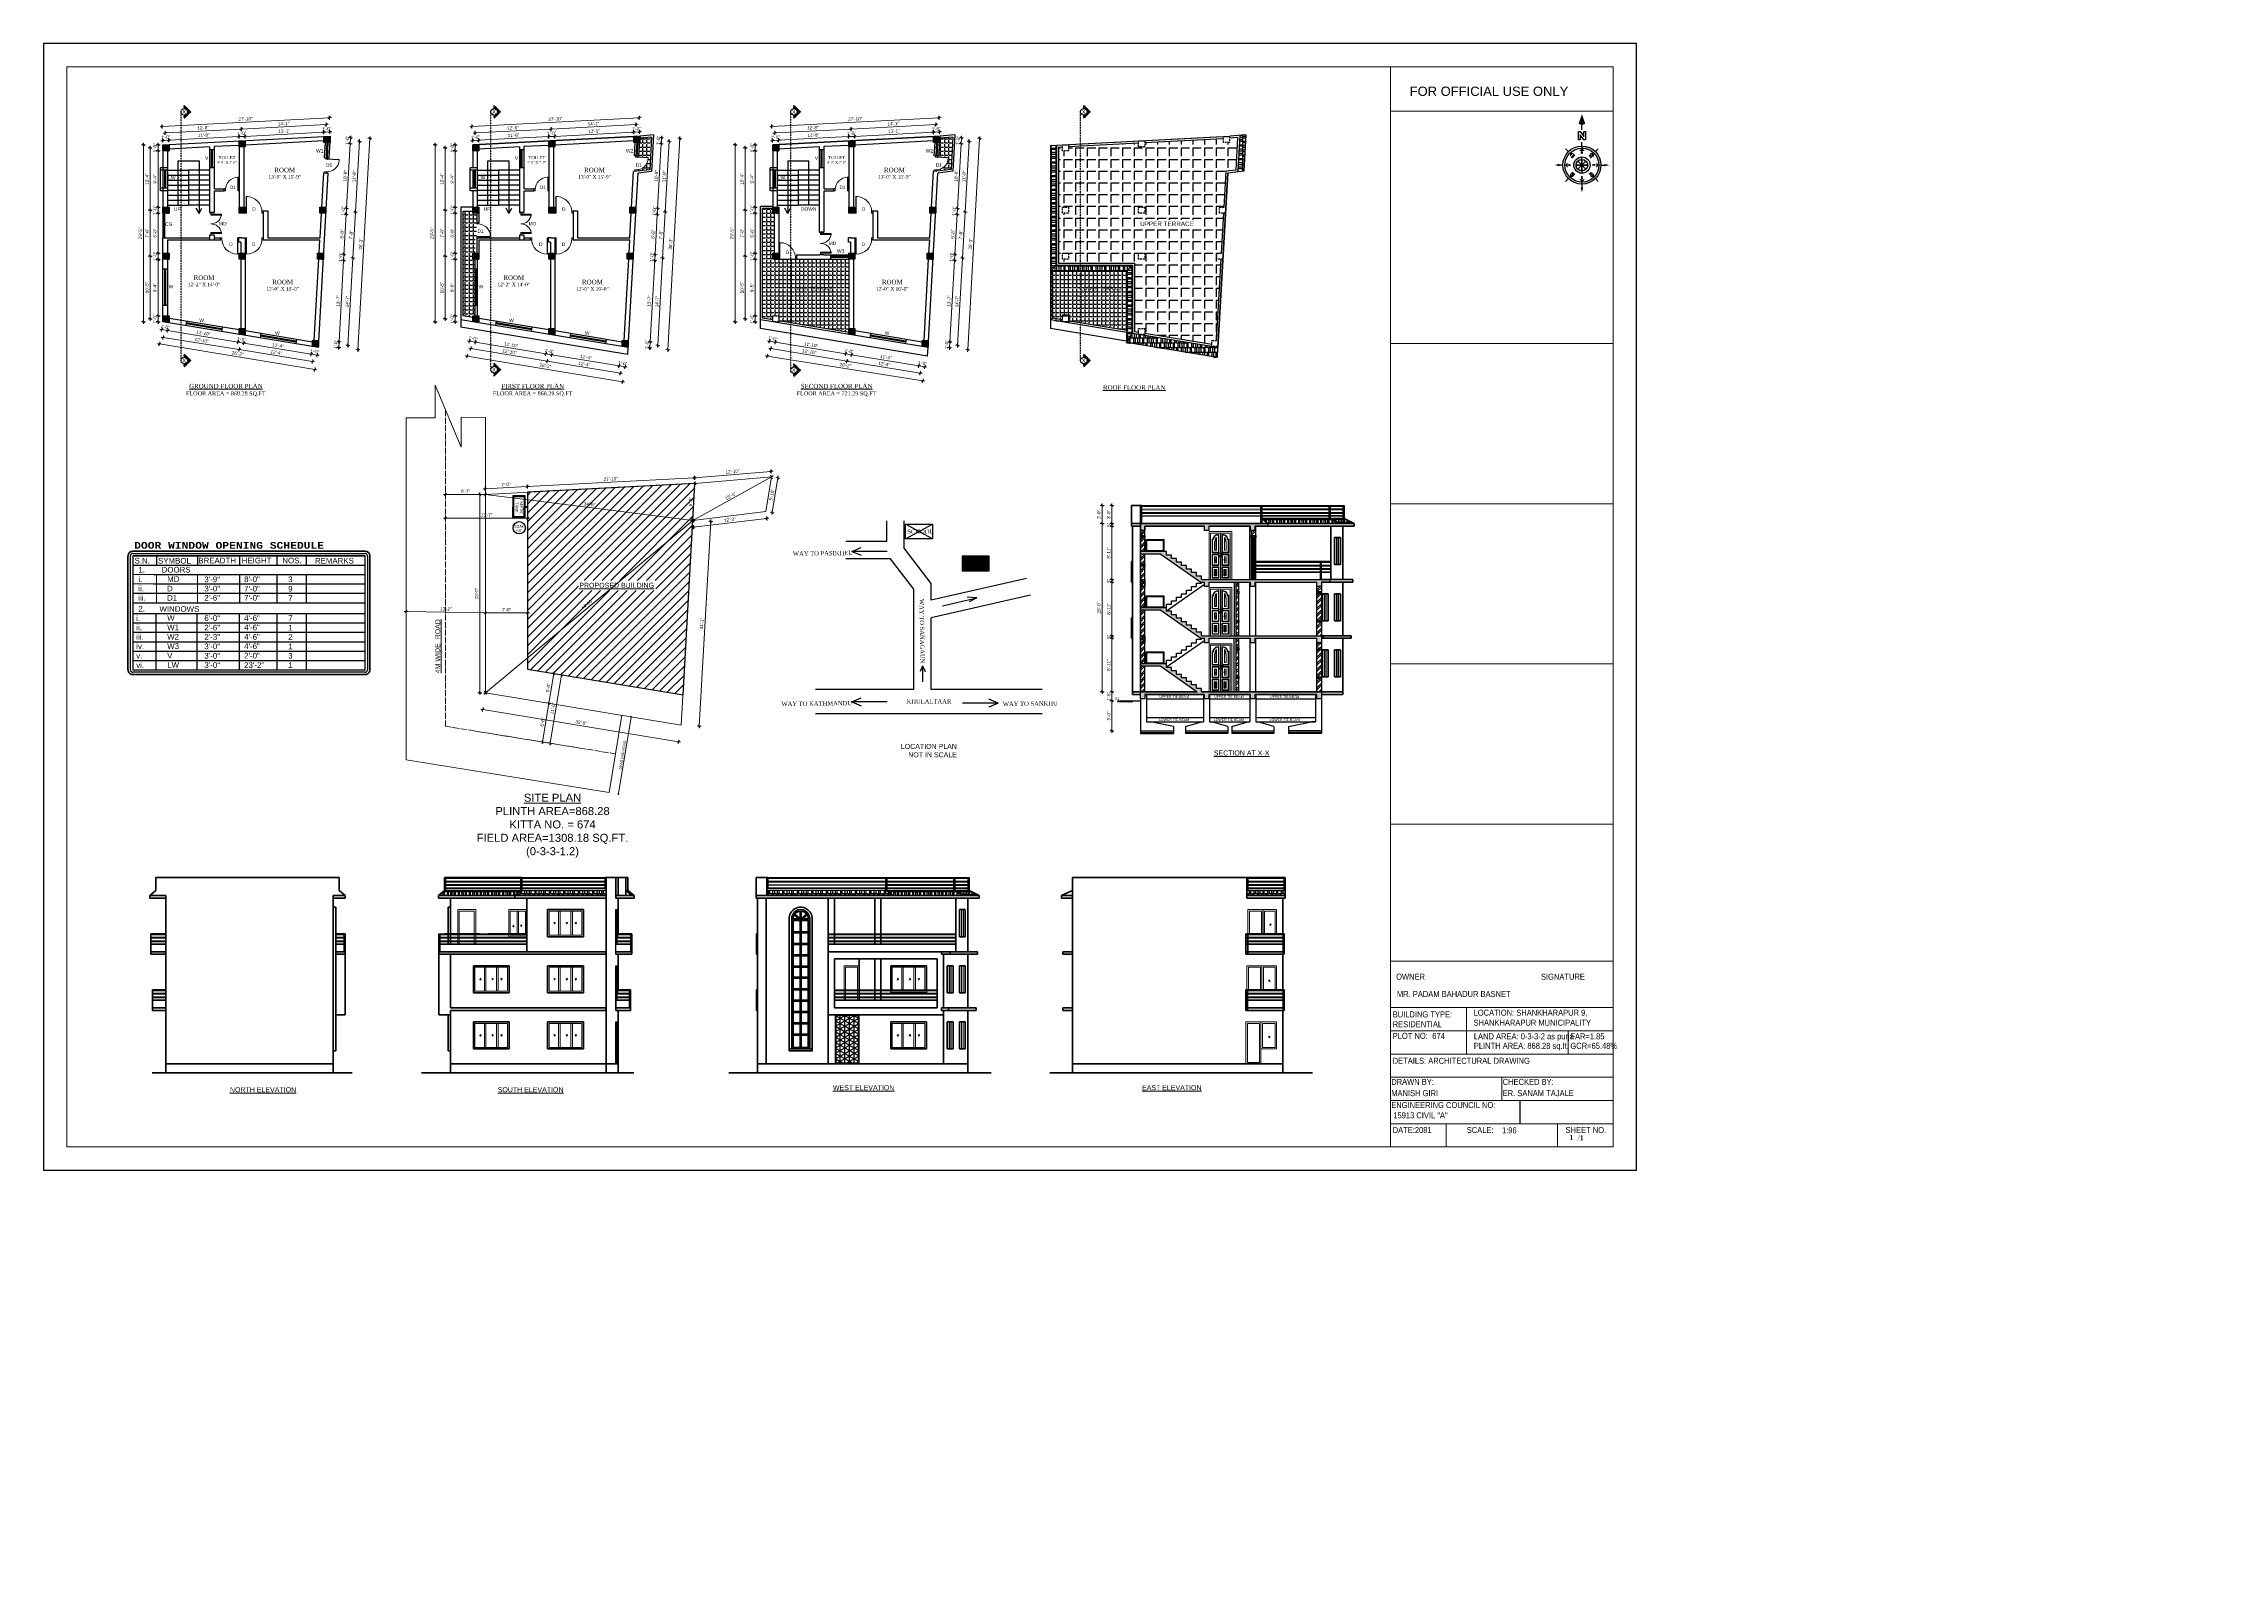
# Model space of a CAD drawing. Header units: inches. Extents: x -5587 to 4723, y -10407 to -7342.
# Drawn here: x 372 to 4723, y -10407 to -7342 of the extents above; entities that cross this region are included whole.
import ezdxf
from ezdxf.enums import TextEntityAlignment as Align

# ---------------------------------------------------------------- set-up
doc = ezdxf.new("R2010")
doc.units = ezdxf.units.IN
doc.header["$LTSCALE"] = 0.5
doc.header["$MEASUREMENT"] = 0
doc.header["$PDMODE"] = 66
for name, pattern in [('ACAD_ISO04W100', [30, 24, -3, 0, -3]), ('CENTERX2', [4, 2.5, -0.5, 0.5, -0.5]), ('DASHED2', [0.375, 0.25, -0.125])]:
    doc.linetypes.add(name, pattern=pattern)
for name, color, linetype, lineweight in [('1', 7, 'Continuous', 25), ('BOUNDARY', 210, 'Continuous', 35), ('DIM', 180, 'Continuous', 5), ('Dimention', 5, 'Continuous', 20), ('door', 202, 'Continuous', 5), ('ELE1', 3, 'Continuous', 9), ('elev 25', 143, 'Continuous', 20), ('ELEVATION', 85, 'Continuous', 9), ('HACTH', 8, 'Continuous', 5), ('hatch', 9, 'Continuous', 0), ('TEXT', 220, 'Continuous', 9), ('Text 0.200', 122, 'Continuous', 20), ('Toilet', 7, 'Continuous', 25), ('wall', 20, 'Continuous', 40), ('win door light', 30, 'Continuous', 18), ('window', 6, 'Continuous', 13)]:
    doc.layers.add(name, color=color, linetype=linetype, lineweight=lineweight)
doc.layers.add('A-Sect-Iden', color=111, linetype='CENTERX2')
doc.layers.add('A-Wall', color=7, linetype='Continuous')
doc.styles.add('arial', font='arial.ttf')
doc.styles.add('COURIER', font='courbd.ttf')
doc.styles.add('HEADING', font='swissel.ttf')
doc.styles.add('ordinary', font='ARIALN.TTF')
doc.styles.add('Romans', font='romans.shx')
doc.styles.get("Standard").update_dxf_attribs({"font": 'arial.ttf'})
doc.styles.add('times new roman', font='times.ttf', dxfattribs={"height": 9})
doc.dimstyles.new('1 96', dxfattribs={"dimtxt": 6.5, "dimasz": 4, "dimexe": 0, "dimexo": 0, "dimgap": 3, "dimtad": 1, "dimdec": 0, "dimzin": 11, "dimdsep": 46, "dimlunit": 3, "dimtxsty": 'arial', "dimblk": 'oblique', "dimcen": 4, "dimse1": 1, "dimse2": 1, "dimclrd": 256, "dimclre": 256, "dimclrt": 256, "dimadec": 0, "dimazin": 0, "dimtfac": 1, "dimtdec": 0, "dimtix": 1, "dimtmove": 0, "dimatfit": 3, "dimldrblk": 'Arrow2', "dimfxl": 1, "dimtolj": 1, "dimtzin": 0, "dimlwd": -1, "dimlwe": 9, "dimarcsym": 0})
doc.dimstyles.new('S8', dxfattribs={"dimtxt": 5, "dimasz": 1, "dimexe": 6, "dimexo": 18, "dimgap": 1.9375, "dimtad": 1, "dimdec": 0, "dimzin": 3, "dimdsep": 46, "dimlunit": 4, "dimtxsty": 'Standard', "dimblk": 'dot 2', "dimcen": 12, "dimse1": 1, "dimse2": 1, "dimclrd": 1, "dimclre": 1, "dimclrt": 256, "dimadec": 0, "dimazin": 0, "dimtfac": 0.75, "dimtdec": 0, "dimtix": 1, "dimtmove": 1, "dimatfit": 3, "dimldrblk": 'DOT', "dimfxl": 1, "dimtolj": 1, "dimtzin": 0, "dimlwd": 9, "dimlwe": 9, "dimarcsym": 0})
pattern_1 = [(0, (-7697.004, 0), (0, 8.25), [6, -2.25]), (90, (-7697.004, 0), (-8.25, 5e-16), [6, -2.25])]
pattern_2 = [(0, (0, 0), (0, 8.25), [6, -2.25]), (90, (0, 0), (-8.25, 5e-16), [6, -2.25])]
pattern_3 = [(45, (618.06221, 0), (-0.0883883476, 0.0883883476), [])]
pattern_4 = [(45, (1216.27863, 0), (-0.0883883476, 0.0883883476), [])]
pattern_5 = [(50, (9901.4343, -126.219), (7.1726018, -0.6275213), [0.75, -8.25]), (355, (9901.434, -126.219), (-1.3875133, 7.5219213), [0.6, -6.6]), (100.451444, (9902.032, -126.271), (5.7850885, 6.8944), [0.637402, -7.011421]), (46.1842, (9901.434, -124.219), (10.672413, -1.655193), [1.125, -12.375]), (96.63564, (9902.324, -124.357), (9.346619, 9.741186), [0.956103, -10.517138]), (351.18416, (9901.434, -124.219), (9.346619, 9.741186), [0.9, -9.9]), (21, (9902.4343, -124.719), (5.9690705, -4.026189), [0.75, -8.25]), (326, (9902.434, -124.719), (2.4331533, 7.2515005), [0.6, -6.6]), (71.451445, (9902.932, -125.0545), (8.4022238, 3.2253115), [0.637402, -7.011421]), (37.5, (9901.4343, -126.219), (0.12159855, 3.32893854), [0, -6.52, 0, -6.7, 0, -6.625]), (7.5, (9901.4343, -126.219), (2.6306954, 3.9441171), [0, -3.82, 0, -6.37, 0, -2.525]), (327.5, (9899.2043, -126.219), (5.33822436, -0.2255487), [0, -2.5, 0, -7.8, 0, -10.35]), (317.5, (9898.2043, -126.219), (5.8318617, 1.0010498), [0, -3.25, 0, -5.18, 0, -7.35])]
pattern_6 = [(45, (9901.434, -126.219), (-6.098796, 6.098796), []), (45, (9905.5, -126.219), (-6.098796, 6.098796), [])]

# ---------------------------------------------------------------- blocks, each defined once
blk = doc.blocks.new('Anno_North_J_Metric')
h = blk.add_hatch(color=0)
h.paths.add_polyline_path([(-4.17, 0), (-4.68, 0, 1), (4.68, 0), (4.17, 0, -1)])
h.paths.add_polyline_path([(1.41, 0), (2, 0, 1), (-2, 0), (-1.41, 0, -1)])
at = {"color": 0}
for p, q in [((0, 4.68), (0, 5.67)), ((-4.68, 0), (-5.67, 0)), ((-4.68, 0), (-4.17, 0)), ((-3.31, 3.31), (-4.01, 4.01)), ((-1.41, 0), (-2, 0)), ((1.41, 0), (-1.41, 0)), ((-1.41, 0), (1.41, 0)), ((1, 1), (-1, -1)), ((1, -1), (-1, 1)), ((-1, -1), (1, 1)), ((-1, 1), (1, -1)), ((0, -1.41), (0, 1.41)), ((0, 1.41), (0, -1.41)), ((1.41, 0), (2, 0)), ((3.31, 3.31), (4.01, 4.01)), ((4.68, 0), (4.17, 0)), ((4.68, 0), (5.67, 0)), ((8.67, 0), (9.83, 0)), ((-3.31, -3.31), (-4.01, -4.01)), ((0, -4.68), (0, -5.67)), ((3.31, -3.31), (4.01, -4.01))]:
    blk.add_line(p, q, dxfattribs=at)
at = {"color": 0, "linetype": 'ByBlock'}
for p, q in [((6.17, 0.82), (8.27, 0.82)), ((6.17, 0.4), (6.17, 0.82)), ((6.17, -0.44), (7.43, 0.4)), ((7.43, 0.4), (6.17, 0.4)), ((8.27, 0.4), (7.01, -0.44)), ((8.27, 0.82), (8.27, 0.4)), ((6.17, -0.86), (6.17, -0.44)), ((8.27, -0.86), (6.17, -0.86)), ((7.01, -0.44), (8.27, -0.44)), ((8.27, -0.44), (8.27, -0.86))]:
    blk.add_line(p, q, dxfattribs=at)
at = {"color": 0}
for radius in [4.68, 4.17, 2, 1.41]:
    blk.add_circle((0, 0), radius, dxfattribs=at)
for points in [[(-0.33, 5.5), (0, 5.67), (0, 6.67)], [(0, 6.67), (0.33, 5.5), (0, 5.67)], [(-6.67, 0), (-5.5, 0.33), (-5.67, 0)], [(-5.5, -0.33), (-5.67, 0), (-6.67, 0)], [(-4.17, 0), (-3.5, 0.67), (-3.5, -0.67)], [(-2.95, 2.95), (-2, 2.95), (-2.95, 2)], [(0, 4.17), (0.67, 3.5), (-0.67, 3.5)], [(2.95, 2.95), (2.95, 2), (2, 2.95)], [(4.17, 0), (3.5, -0.67), (3.5, 0.67)], [(12.5, 0), (10.17, 0.83), (9.83, 0)], [(9.83, 0), (10.17, -0.83), (12.5, 0)], [(-2.95, -2.95), (-2.95, -2), (-2, -2.95)], [(0, -4.17), (-0.67, -3.5), (0.67, -3.5)], [(2.95, -2.95), (2, -2.95), (2.95, -2)], [(0, -6.67), (-0.33, -5.5), (0, -5.67)], [(0.33, -5.5), (0, -5.67), (0, -6.67)]]:
    blk.add_solid(points, dxfattribs=at)
at = {"color": 0, "style": 'Romans'}
for s, rotation, p in [('S', 270, (-3.33, 0)), ('SW', 45, (-2, 2)), ('NW', 315, (2, 2)), ('N', 270, (2.83, 0)), ('SE', 135, (-2, -2)), ('E', 180, (0, -2.67)), ('NE', 225, (2, -2))]:
    blk.add_text(s, height=0.5, rotation=rotation, dxfattribs=at).set_placement(p, align=Align.CENTER)
blk.add_text('W', height=0.5, dxfattribs=at).set_placement((0, 2.83), align=Align.CENTER)
blk = doc.blocks.new('door')
at = {"layer": 'window', "ltscale": 0.002}
for p, q in [((-100562.7, -53980.3), (-100562.7, -53949.5)), ((-100561.8, -53949.5), (-100562.7, -53949.5)), ((-100561.8, -53980.3), (-100562.7, -53980.3)), ((-100561.8, -53980.3), (-100561.8, -53949.5))]:
    blk.add_line(p, q, dxfattribs=at)
for points in [[(-100596.1, -53982.5), (-100593.5, -53982.5), (-100593.5, -53978.2), (-100596.1, -53978.2)], [(-100560.1, -53982.5), (-100562.7, -53982.5), (-100562.7, -53978.2), (-100560.1, -53978.2)]]:
    blk.add_lwpolyline(points, close=True, dxfattribs=at)
blk.add_arc((-100562.7, -53980.4), 30.9, 89.9793, 179.9793, dxfattribs=at)
blk = doc.blocks.new('oblique')
at = {"lineweight": 9}
for p, q in [((1, 0), (-1, 0)), ((-0.5, -0.5), (0.5, 0.5)), ((0, 1), (0, -1))]:
    blk.add_line(p, q, dxfattribs=at)
blk = doc.blocks.new('*D814')
at = {"layer": 'Defpoints', "color": 0, "transparency": 16777216}
for p in [(622.5, -7544.3), (762, -7528), (762.5, -7536.5)]:
    blk.add_point(p, dxfattribs=at)
at = {"layer": 'DIM', "transparency": 16777216}
blk.add_line((622, -7535.3), (762, -7528), dxfattribs=at)
at = {"layer": 'DIM', "transparency": 16777216, "xscale": 4, "yscale": 4, "zscale": 4}
for p, rotation in [((762, -7528), 2.975964946178875), ((622, -7535.3), 182.9759649461789)]:
    blk.add_blockref('oblique', p, dxfattribs=dict(at, rotation=rotation))
at = {"layer": 'DIM', "transparency": 16777216, "insert": (691.7, -7525.3), "char_height": 6.5, "attachment_point": 5, "rotation": 2.976, "style": 'arial'}
blk.add_mtext('\\A1;11\'-8"', dxfattribs=at)
blk = doc.blocks.new('_Oblique')
at = {"color": 0, "linetype": 'ByBlock', "lineweight": -2}
blk.add_line((-0.5, -0.5), (0.5, 0.5), dxfattribs=at)
blk = doc.blocks.new('Arrow2')
for p, q in [((-4.1, 0.7), (-3.1, 0)), ((0, 0), (-4.1, 0.7)), ((-3.1, 0), (-4.1, -0.7)), ((-4.1, -0.7), (0, 0))]:
    blk.add_line(p, q)
blk.add_solid([(-4.1, 0.7), (0, 0), (-3.1, 0), (-4.1, -0.7)])
blk = doc.blocks.new('*D815')
at = {"layer": 'Defpoints', "color": 0, "transparency": 16777216}
for p in [(762.5, -7536.5), (774, -7527.4), (774.5, -7536.5)]:
    blk.add_point(p, dxfattribs=at)
at = {"layer": 'DIM', "transparency": 16777216}
for p, q in [((762, -7528), (758.1, -7528.2)), ((762, -7528), (774, -7527.4)), ((774, -7527.4), (778, -7527.2))]:
    blk.add_line(p, q, dxfattribs=at)
at = {"layer": 'DIM', "transparency": 16777216, "xscale": 4, "yscale": 4, "zscale": 4}
for p, rotation in [((762, -7528), 2.975964946178866), ((774, -7527.4), 182.9759649461789)]:
    blk.add_blockref('oblique', p, dxfattribs=dict(at, rotation=rotation))
at = {"layer": 'DIM', "transparency": 16777216, "insert": (767.7, -7521.4), "char_height": 6.5, "attachment_point": 5, "rotation": 2.976, "style": 'arial'}
blk.add_mtext('\\A1;1\'-0"', dxfattribs=at)
blk = doc.blocks.new('*D816')
at = {"layer": 'Defpoints', "color": 0, "transparency": 16777216}
for p in [(931.2, -7519.2), (774.5, -7536.5), (931.7, -7527.6)]:
    blk.add_point(p, dxfattribs=at)
at = {"layer": 'DIM', "transparency": 16777216}
blk.add_line((774, -7527.4), (931.2, -7519.2), dxfattribs=at)
at = {"layer": 'DIM', "transparency": 16777216, "xscale": 4, "yscale": 4, "zscale": 4}
for p, rotation in [((774, -7527.4), 182.9759649461789), ((931.2, -7519.2), 2.975964946178875)]:
    blk.add_blockref('oblique', p, dxfattribs=dict(at, rotation=rotation))
at = {"layer": 'DIM', "transparency": 16777216, "insert": (852.3, -7517), "char_height": 6.5, "attachment_point": 5, "rotation": 2.976, "style": 'arial'}
blk.add_mtext('\\A1;13\'-1"', dxfattribs=at)
blk = doc.blocks.new('*D817')
at = {"layer": 'Defpoints', "color": 0, "transparency": 16777216}
for p in [(943.1, -7518.6), (931.7, -7527.6), (943.6, -7527.7)]:
    blk.add_point(p, dxfattribs=at)
at = {"layer": 'DIM', "transparency": 16777216}
for p, q in [((931.2, -7519.2), (927.2, -7519.4)), ((931.2, -7519.2), (943.1, -7518.6)), ((943.1, -7518.6), (947.1, -7518.4))]:
    blk.add_line(p, q, dxfattribs=at)
at = {"layer": 'DIM', "transparency": 16777216, "xscale": 4, "yscale": 4, "zscale": 4}
for p, rotation in [((931.2, -7519.2), 2.975964946178866), ((943.1, -7518.6), 182.9759649461789)]:
    blk.add_blockref('oblique', p, dxfattribs=dict(at, rotation=rotation))
at = {"layer": 'DIM', "transparency": 16777216, "insert": (936.8, -7512.6), "char_height": 6.5, "attachment_point": 5, "rotation": 2.976, "style": 'arial'}
blk.add_mtext('\\A1;1\'-0"', dxfattribs=at)
blk = doc.blocks.new('*D818')
at = {"layer": 'Defpoints', "color": 0, "transparency": 16777216}
for p in [(766.9, -7512.8), (616.5, -7550.3), (768.5, -7542.4)]:
    blk.add_point(p, dxfattribs=at)
at = {"layer": 'DIM', "transparency": 16777216}
blk.add_line((614.9, -7520.7), (766.9, -7512.8), dxfattribs=at)
at = {"layer": 'DIM', "transparency": 16777216, "xscale": 4, "yscale": 4, "zscale": 4}
for p, rotation in [((614.9, -7520.7), 182.975964946168), ((766.9, -7512.8), 2.975964946168035)]:
    blk.add_blockref('oblique', p, dxfattribs=dict(at, rotation=rotation))
at = {"layer": 'DIM', "transparency": 16777216, "insert": (690.6, -7510.5), "char_height": 6.5, "attachment_point": 5, "rotation": 2.976, "style": 'arial'}
blk.add_mtext('\\A1;12\'-8"', dxfattribs=at)
blk = doc.blocks.new('*D819')
at = {"layer": 'Defpoints', "color": 0, "transparency": 16777216}
for p in [(936.1, -7504), (768.5, -7542.4), (937.7, -7533.6)]:
    blk.add_point(p, dxfattribs=at)
at = {"layer": 'DIM', "transparency": 16777216}
blk.add_line((766.9, -7512.8), (936.1, -7504), dxfattribs=at)
at = {"layer": 'DIM', "transparency": 16777216, "xscale": 4, "yscale": 4, "zscale": 4}
for p, rotation in [((766.9, -7512.8), 182.9759649461789), ((936.1, -7504), 2.975964946178875)]:
    blk.add_blockref('oblique', p, dxfattribs=dict(at, rotation=rotation))
at = {"layer": 'DIM', "transparency": 16777216, "insert": (851.2, -7502.2), "char_height": 6.5, "attachment_point": 5, "rotation": 2.976, "style": 'arial'}
blk.add_mtext('\\A1;14\'-1"', dxfattribs=at)
blk = doc.blocks.new('*D820')
at = {"layer": 'Defpoints', "color": 0, "transparency": 16777216}
for p in [(608.6, -7507.6), (610.5, -7544.3), (944.4, -7527)]:
    blk.add_point(p, dxfattribs=at)
at = {"layer": 'DIM', "transparency": 16777216}
blk.add_line((942.5, -7490.2), (608.6, -7507.6), dxfattribs=at)
at = {"layer": 'DIM', "transparency": 16777216, "xscale": 4, "yscale": 4, "zscale": 4}
for p, rotation in [((608.6, -7507.6), 182.9759649461684), ((942.5, -7490.2), 2.975964946168395)]:
    blk.add_blockref('oblique', p, dxfattribs=dict(at, rotation=rotation))
at = {"layer": 'DIM', "transparency": 16777216, "insert": (775.2, -7492.6), "char_height": 6.5, "attachment_point": 5, "rotation": 2.976, "style": 'arial'}
blk.add_mtext('\\A1;27\'-10"', dxfattribs=at)
blk = doc.blocks.new('*D821')
at = {"layer": 'Defpoints', "color": 0, "transparency": 16777216}
for p in [(619.7, -7914.7), (622.5, -7897.7), (762.5, -7922.8)]:
    blk.add_point(p, dxfattribs=at)
at = {"layer": 'DIM', "transparency": 16777216}
blk.add_line((760, -7937.8), (619.7, -7914.7), dxfattribs=at)
at = {"layer": 'DIM', "transparency": 16777216, "xscale": 4, "yscale": 4, "zscale": 4}
for p, rotation in [((619.7, -7914.7), 170.6334039608102), ((760, -7937.8), 350.6334039608102)]:
    blk.add_blockref('oblique', p, dxfattribs=dict(at, rotation=rotation))
at = {"layer": 'DIM', "transparency": 16777216, "insert": (690.9, -7920), "char_height": 6.5, "attachment_point": 5, "rotation": 350.6334, "style": 'arial'}
blk.add_mtext('\\A1;11\'-10"', dxfattribs=at)
blk = doc.blocks.new('*D822')
at = {"layer": 'Defpoints', "color": 0, "transparency": 16777216}
for p in [(608, -7912.8), (610.5, -7897.7), (622.5, -7897.7)]:
    blk.add_point(p, dxfattribs=at)
at = {"layer": 'DIM', "transparency": 16777216}
for p, q in [((608, -7912.8), (604.1, -7912.1)), ((619.7, -7914.7), (608, -7912.8)), ((619.7, -7914.7), (623.6, -7915.3))]:
    blk.add_line(p, q, dxfattribs=at)
at = {"layer": 'DIM', "transparency": 16777216, "xscale": 4, "yscale": 4, "zscale": 4}
for p, rotation in [((608, -7912.8), 350.6334039608102), ((619.7, -7914.7), 170.6334039608102)]:
    blk.add_blockref('oblique', p, dxfattribs=dict(at, rotation=rotation))
at = {"layer": 'DIM', "transparency": 16777216, "insert": (614.9, -7907.5), "char_height": 6.5, "attachment_point": 5, "rotation": 350.6334, "style": 'arial'}
blk.add_mtext('\\A1;1\'-0"', dxfattribs=at)
blk = doc.blocks.new('*D823')
at = {"layer": 'Defpoints', "color": 0, "transparency": 16777216}
for p in [(762.5, -7922.8), (771.7, -7939.8), (774.5, -7922.8)]:
    blk.add_point(p, dxfattribs=at)
at = {"layer": 'DIM', "transparency": 16777216}
for p, q in [((760, -7937.8), (756.1, -7937.2)), ((760, -7937.8), (771.7, -7939.8)), ((771.7, -7939.8), (775.6, -7940.4))]:
    blk.add_line(p, q, dxfattribs=at)
at = {"layer": 'DIM', "transparency": 16777216, "xscale": 4, "yscale": 4, "zscale": 4}
for p, rotation in [((760, -7937.8), 350.6334039608102), ((771.7, -7939.8), 170.6334039608102)]:
    blk.add_blockref('oblique', p, dxfattribs=dict(at, rotation=rotation))
at = {"layer": 'DIM', "transparency": 16777216, "insert": (766.9, -7932.6), "char_height": 6.5, "attachment_point": 5, "rotation": 350.6334, "style": 'arial'}
blk.add_mtext('\\A1;1\'-0"', dxfattribs=at)
blk = doc.blocks.new('*D812')
at = {"layer": 'Defpoints', "color": 0, "transparency": 16777216}
for p in [(774.5, -7922.8), (908.7, -7946.9), (906.2, -7961.9)]:
    blk.add_point(p, dxfattribs=at)
at = {"layer": 'DIM', "transparency": 16777216}
blk.add_line((771.7, -7939.8), (906.2, -7961.9), dxfattribs=at)
at = {"layer": 'DIM', "transparency": 16777216, "xscale": 4, "yscale": 4, "zscale": 4}
for p, rotation in [((771.7, -7939.8), 170.6334039608102), ((906.2, -7961.9), 350.6334039608102)]:
    blk.add_blockref('oblique', p, dxfattribs=dict(at, rotation=rotation))
at = {"layer": 'DIM', "transparency": 16777216, "insert": (840, -7944.7), "char_height": 6.5, "attachment_point": 5, "rotation": 350.6334, "style": 'arial'}
blk.add_mtext('\\A1;11\'-4"', dxfattribs=at)
blk = doc.blocks.new('*D824')
at = {"layer": 'Defpoints', "color": 0, "transparency": 16777216}
for p in [(908.7, -7946.9), (920.6, -7948.9), (918.1, -7963.9)]:
    blk.add_point(p, dxfattribs=at)
at = {"layer": 'DIM', "transparency": 16777216}
for p, q in [((906.2, -7961.9), (902.3, -7961.3)), ((906.2, -7961.9), (918.1, -7963.9)), ((918.1, -7963.9), (922.1, -7964.6))]:
    blk.add_line(p, q, dxfattribs=at)
at = {"layer": 'DIM', "transparency": 16777216, "xscale": 4, "yscale": 4, "zscale": 4}
for p, rotation in [((906.2, -7961.9), 350.6334039608102), ((918.1, -7963.9), 170.6334039608102)]:
    blk.add_blockref('oblique', p, dxfattribs=dict(at, rotation=rotation))
at = {"layer": 'DIM', "transparency": 16777216, "insert": (913.2, -7956.7), "char_height": 6.5, "attachment_point": 5, "rotation": 350.6334, "style": 'arial'}
blk.add_mtext('\\A1;1\'-0"', dxfattribs=at)
blk = doc.blocks.new('*D825')
at = {"layer": 'Defpoints', "color": 0, "transparency": 16777216}
for p in [(616.5, -7891.7), (768.5, -7915.6), (762.7, -7952.6)]:
    blk.add_point(p, dxfattribs=at)
at = {"layer": 'DIM', "transparency": 16777216}
blk.add_line((610.7, -7928.7), (762.7, -7952.6), dxfattribs=at)
at = {"layer": 'DIM', "transparency": 16777216, "xscale": 4, "yscale": 4, "zscale": 4}
for p, rotation in [((610.7, -7928.7), 171.0614145040861), ((762.7, -7952.6), 351.0614145040861)]:
    blk.add_blockref('oblique', p, dxfattribs=dict(at, rotation=rotation))
at = {"layer": 'DIM', "transparency": 16777216, "insert": (687.7, -7934.4), "char_height": 6.5, "attachment_point": 5, "rotation": 351.0614, "style": 'arial'}
blk.add_mtext('\\A1;12\'-10"', dxfattribs=at)
blk = doc.blocks.new('*D826')
at = {"layer": 'Defpoints', "color": 0, "transparency": 16777216}
for p in [(768.5, -7916.8), (914.7, -7940.9), (908.8, -7976.7)]:
    blk.add_point(p, dxfattribs=at)
at = {"layer": 'DIM', "transparency": 16777216}
blk.add_line((762.6, -7952.6), (908.8, -7976.7), dxfattribs=at)
at = {"layer": 'DIM', "transparency": 16777216, "xscale": 4, "yscale": 4, "zscale": 4}
for p, rotation in [((762.6, -7952.6), 170.6334039608102), ((908.8, -7976.7), 350.6334039608102)]:
    blk.add_blockref('oblique', p, dxfattribs=dict(at, rotation=rotation))
at = {"layer": 'DIM', "transparency": 16777216, "insert": (836.7, -7958.5), "char_height": 6.5, "attachment_point": 5, "rotation": 350.6334, "style": 'arial'}
blk.add_mtext('\\A1;12\'-4"', dxfattribs=at)
blk = doc.blocks.new('*D827')
at = {"layer": 'Defpoints', "color": 0, "transparency": 16777216}
for p in [(610.5, -7897.7), (603.3, -7941.5), (920.6, -7948.9)]:
    blk.add_point(p, dxfattribs=at)
at = {"layer": 'DIM', "transparency": 16777216}
blk.add_line((913.4, -7992.7), (603.3, -7941.5), dxfattribs=at)
at = {"layer": 'DIM', "transparency": 16777216, "xscale": 4, "yscale": 4, "zscale": 4}
for p, rotation in [((603.3, -7941.5), 170.6334039608233), ((913.4, -7992.7), 350.6334039608233)]:
    blk.add_blockref('oblique', p, dxfattribs=dict(at, rotation=rotation))
at = {"layer": 'DIM', "transparency": 16777216, "insert": (759.4, -7960.9), "char_height": 6.5, "attachment_point": 5, "rotation": 350.6334, "style": 'arial'}
blk.add_mtext('\\A1;26\'-2"', dxfattribs=at)
blk = doc.blocks.new('*D828')
at = {"layer": 'Defpoints', "color": 0, "transparency": 16777216}
for p in [(600.7, -7773.6), (610.5, -7773.6), (610.5, -7885.7)]:
    blk.add_point(p, dxfattribs=at)
at = {"layer": 'DIM', "transparency": 16777216}
blk.add_line((600.7, -7885.7), (600.7, -7773.6), dxfattribs=at)
at = {"layer": 'DIM', "transparency": 16777216, "xscale": 4, "yscale": 4, "zscale": 4}
for p, rotation in [((600.7, -7773.6), 90), ((600.7, -7885.7), 270)]:
    blk.add_blockref('oblique', p, dxfattribs=dict(at, rotation=rotation))
at = {"layer": 'DIM', "transparency": 16777216, "insert": (594.3, -7829.7), "char_height": 6.5, "attachment_point": 5, "rotation": 90, "style": 'arial'}
blk.add_mtext('\\A1;9\'-4"', dxfattribs=at)
blk = doc.blocks.new('*D829')
at = {"layer": 'Defpoints', "color": 0, "transparency": 16777216}
for p in [(600.7, -7760.6), (610.5, -7760.6), (610.5, -7772.6)]:
    blk.add_point(p, dxfattribs=at)
at = {"layer": 'DIM', "transparency": 16777216}
for p, q in [((600.7, -7760.6), (600.7, -7756.6)), ((600.7, -7772.6), (600.7, -7760.6)), ((600.7, -7772.6), (600.7, -7776.6))]:
    blk.add_line(p, q, dxfattribs=at)
at = {"layer": 'DIM', "transparency": 16777216, "xscale": 4, "yscale": 4, "zscale": 4}
for p, rotation in [((600.7, -7760.6), 270), ((600.7, -7772.6), 90)]:
    blk.add_blockref('oblique', p, dxfattribs=dict(at, rotation=rotation))
at = {"layer": 'DIM', "transparency": 16777216, "insert": (594.3, -7766.6), "char_height": 6.5, "attachment_point": 5, "rotation": 90, "style": 'arial'}
blk.add_mtext('\\A1;1\'-0"', dxfattribs=at)
blk = doc.blocks.new('*D830')
at = {"layer": 'Defpoints', "color": 0, "transparency": 16777216}
for p in [(600.7, -7680.6), (610.5, -7680.6), (610.5, -7760.6)]:
    blk.add_point(p, dxfattribs=at)
at = {"layer": 'DIM', "transparency": 16777216}
blk.add_line((600.7, -7760.6), (600.7, -7680.6), dxfattribs=at)
at = {"layer": 'DIM', "transparency": 16777216, "xscale": 4, "yscale": 4, "zscale": 4}
for p, rotation in [((600.7, -7680.6), 90), ((600.7, -7760.6), 270)]:
    blk.add_blockref('oblique', p, dxfattribs=dict(at, rotation=rotation))
at = {"layer": 'DIM', "transparency": 16777216, "insert": (594.3, -7720.6), "char_height": 6.5, "attachment_point": 5, "rotation": 90, "style": 'arial'}
blk.add_mtext('\\A1;6\'-8"', dxfattribs=at)
blk = doc.blocks.new('*D831')
at = {"layer": 'Defpoints', "color": 0, "transparency": 16777216}
for p in [(600.6, -7668.6), (610.5, -7668.6), (610.5, -7680.6)]:
    blk.add_point(p, dxfattribs=at)
at = {"layer": 'DIM', "transparency": 16777216}
for p, q in [((600.6, -7668.6), (600.6, -7664.6)), ((600.6, -7680.6), (600.6, -7668.6)), ((600.6, -7680.6), (600.6, -7684.6))]:
    blk.add_line(p, q, dxfattribs=at)
at = {"layer": 'DIM', "transparency": 16777216, "xscale": 4, "yscale": 4, "zscale": 4}
for p, rotation in [((600.6, -7668.6), 270), ((600.6, -7680.6), 90)]:
    blk.add_blockref('oblique', p, dxfattribs=dict(at, rotation=rotation))
at = {"layer": 'DIM', "transparency": 16777216, "insert": (594.3, -7674.6), "char_height": 6.5, "attachment_point": 5, "rotation": 90, "style": 'arial'}
blk.add_mtext('\\A1;1\'-0"', dxfattribs=at)
blk = doc.blocks.new('*D832')
at = {"layer": 'Defpoints', "color": 0, "transparency": 16777216}
for p in [(600.6, -7556.3), (610.5, -7556.3), (610.5, -7668.6)]:
    blk.add_point(p, dxfattribs=at)
at = {"layer": 'DIM', "transparency": 16777216}
blk.add_line((600.6, -7668.6), (600.6, -7556.3), dxfattribs=at)
at = {"layer": 'DIM', "transparency": 16777216, "xscale": 4, "yscale": 4, "zscale": 4}
for p, rotation in [((600.6, -7556.3), 90), ((600.6, -7668.6), 270)]:
    blk.add_blockref('oblique', p, dxfattribs=dict(at, rotation=rotation))
at = {"layer": 'DIM', "transparency": 16777216, "insert": (594.3, -7612.5), "char_height": 6.5, "attachment_point": 5, "rotation": 90, "style": 'arial'}
blk.add_mtext('\\A1;9\'-4"', dxfattribs=at)
blk = doc.blocks.new('*D833')
at = {"layer": 'Defpoints', "color": 0, "transparency": 16777216}
for p in [(600.6, -7544.3), (610.5, -7544.3), (610.5, -7556.3)]:
    blk.add_point(p, dxfattribs=at)
at = {"layer": 'DIM', "transparency": 16777216}
for p, q in [((600.6, -7544.3), (600.6, -7540.3)), ((600.6, -7556.3), (600.6, -7544.3)), ((600.6, -7556.3), (600.6, -7560.3))]:
    blk.add_line(p, q, dxfattribs=at)
at = {"layer": 'DIM', "transparency": 16777216, "xscale": 4, "yscale": 4, "zscale": 4}
for p, rotation in [((600.6, -7544.3), 270), ((600.6, -7556.3), 90)]:
    blk.add_blockref('oblique', p, dxfattribs=dict(at, rotation=rotation))
at = {"layer": 'DIM', "transparency": 16777216, "insert": (594.3, -7550.3), "char_height": 6.5, "attachment_point": 5, "rotation": 90, "style": 'arial'}
blk.add_mtext('\\A1;1\'-0"', dxfattribs=at)
blk = doc.blocks.new('*D834')
at = {"layer": 'Defpoints', "color": 0, "transparency": 16777216}
for p in [(585.1, -7766.6), (616.5, -7766.6), (616.5, -7891.7)]:
    blk.add_point(p, dxfattribs=at)
at = {"layer": 'DIM', "transparency": 16777216}
blk.add_line((585.1, -7891.7), (585.1, -7766.6), dxfattribs=at)
at = {"layer": 'DIM', "transparency": 16777216, "xscale": 4, "yscale": 4, "zscale": 4}
for p, rotation in [((585.1, -7766.6), 90), ((585.1, -7891.7), 270)]:
    blk.add_blockref('oblique', p, dxfattribs=dict(at, rotation=rotation))
at = {"layer": 'DIM', "transparency": 16777216, "insert": (578.7, -7829.2), "char_height": 6.5, "attachment_point": 5, "rotation": 90, "style": 'arial'}
blk.add_mtext('\\A1;10\'-5"', dxfattribs=at)
blk = doc.blocks.new('*D835')
at = {"layer": 'Defpoints', "color": 0, "transparency": 16777216}
for p in [(585.1, -7674.6), (616.5, -7674.6), (617.5, -7766.6)]:
    blk.add_point(p, dxfattribs=at)
at = {"layer": 'DIM', "transparency": 16777216}
blk.add_line((585.1, -7766.6), (585.1, -7674.6), dxfattribs=at)
at = {"layer": 'DIM', "transparency": 16777216, "xscale": 4, "yscale": 4, "zscale": 4}
for p, rotation in [((585.1, -7674.6), 90), ((585.1, -7766.6), 270)]:
    blk.add_blockref('oblique', p, dxfattribs=dict(at, rotation=rotation))
at = {"layer": 'DIM', "transparency": 16777216, "insert": (578.7, -7720.6), "char_height": 6.5, "attachment_point": 5, "rotation": 90, "style": 'arial'}
blk.add_mtext('\\A1;7\'-8"', dxfattribs=at)
blk = doc.blocks.new('*D836')
at = {"layer": 'Defpoints', "color": 0, "transparency": 16777216}
for p in [(585, -7550.3), (616.5, -7550.3), (617.5, -7674.6)]:
    blk.add_point(p, dxfattribs=at)
at = {"layer": 'DIM', "transparency": 16777216}
blk.add_line((585, -7674.6), (585, -7550.3), dxfattribs=at)
at = {"layer": 'DIM', "transparency": 16777216, "xscale": 4, "yscale": 4, "zscale": 4}
for p, rotation in [((585, -7550.3), 90), ((585, -7674.6), 270)]:
    blk.add_blockref('oblique', p, dxfattribs=dict(at, rotation=rotation))
at = {"layer": 'DIM', "transparency": 16777216, "insert": (578.7, -7612.5), "char_height": 6.5, "attachment_point": 5, "rotation": 90, "style": 'arial'}
blk.add_mtext('\\A1;10\'-4"', dxfattribs=at)
blk = doc.blocks.new('*D813')
at = {"layer": 'Defpoints', "color": 0, "transparency": 16777216}
for p in [(571.5, -7544.3), (610.5, -7544.3), (610.5, -7897.7)]:
    blk.add_point(p, dxfattribs=at)
at = {"layer": 'DIM', "transparency": 16777216}
blk.add_line((571.5, -7897.7), (571.5, -7544.3), dxfattribs=at)
at = {"layer": 'DIM', "transparency": 16777216, "xscale": 4, "yscale": 4, "zscale": 4}
for p, rotation in [((571.5, -7544.3), 90), ((571.5, -7897.7), 270)]:
    blk.add_blockref('oblique', p, dxfattribs=dict(at, rotation=rotation))
at = {"layer": 'DIM', "transparency": 16777216, "insert": (565.2, -7721), "char_height": 6.5, "attachment_point": 5, "rotation": 90, "style": 'arial'}
blk.add_mtext('\\A1;29\'-5"', dxfattribs=at)
blk = doc.blocks.new('*D837')
at = {"layer": 'Defpoints', "color": 0, "transparency": 16777216}
for p in [(943.6, -7527.7), (943.7, -7539.6), (984.7, -7530.1)]:
    blk.add_point(p, dxfattribs=at)
at = {"layer": 'DIM', "transparency": 16777216}
for p, q in [((984.7, -7530.1), (984.9, -7526.1)), ((984, -7541.9), (983.8, -7545.9)), ((984, -7541.9), (984.7, -7530.1))]:
    blk.add_line(p, q, dxfattribs=at)
at = {"layer": 'DIM', "transparency": 16777216, "xscale": 4, "yscale": 4, "zscale": 4}
for p, rotation in [((984.7, -7530.1), 266.7745133990512), ((984, -7541.9), 86.77451339905117)]:
    blk.add_blockref('oblique', p, dxfattribs=dict(at, rotation=rotation))
at = {"layer": 'DIM', "transparency": 16777216, "insert": (978, -7535.6), "char_height": 6.5, "attachment_point": 5, "rotation": 86.7745, "style": 'arial'}
blk.add_mtext('\\A1;1\'-0"', dxfattribs=at)
blk = doc.blocks.new('*D838')
at = {"layer": 'Defpoints', "color": 0, "transparency": 16777216}
for p in [(943.7, -7539.6), (935.7, -7668.6), (976.7, -7670.9)]:
    blk.add_point(p, dxfattribs=at)
at = {"layer": 'DIM', "transparency": 16777216}
blk.add_line((984, -7541.9), (976.7, -7670.9), dxfattribs=at)
at = {"layer": 'DIM', "transparency": 16777216, "xscale": 4, "yscale": 4, "zscale": 4}
for p, rotation in [((984, -7541.9), 86.77451339905117), ((976.7, -7670.9), 266.7745133990512)]:
    blk.add_blockref('oblique', p, dxfattribs=dict(at, rotation=rotation))
at = {"layer": 'DIM', "transparency": 16777216, "insert": (974.1, -7606.1), "char_height": 6.5, "attachment_point": 5, "rotation": 86.7745, "style": 'arial'}
blk.add_mtext('\\A1;10\'-9"', dxfattribs=at)
blk = doc.blocks.new('*D839')
at = {"layer": 'Defpoints', "color": 0, "transparency": 16777216}
for p in [(935.7, -7668.6), (935.7, -7680.6), (976.1, -7682.9)]:
    blk.add_point(p, dxfattribs=at)
at = {"layer": 'DIM', "transparency": 16777216}
for p, q in [((976.1, -7682.9), (975.8, -7686.9)), ((976.7, -7670.9), (976.1, -7682.9)), ((976.7, -7670.9), (977, -7666.9))]:
    blk.add_line(p, q, dxfattribs=at)
at = {"layer": 'DIM', "transparency": 16777216, "xscale": 4, "yscale": 4, "zscale": 4}
for p, rotation in [((976.1, -7682.9), 86.77451339905117), ((976.7, -7670.9), 266.7745133990512)]:
    blk.add_blockref('oblique', p, dxfattribs=dict(at, rotation=rotation))
at = {"layer": 'DIM', "transparency": 16777216, "insert": (970.1, -7676.5), "char_height": 6.5, "attachment_point": 5, "rotation": 86.7745, "style": 'arial'}
blk.add_mtext('\\A1;1\'-0"', dxfattribs=at)
blk = doc.blocks.new('*D840')
at = {"layer": 'Defpoints', "color": 0, "transparency": 16777216}
for p in [(935.7, -7680.6), (930.5, -7760.6), (971.5, -7762.9)]:
    blk.add_point(p, dxfattribs=at)
at = {"layer": 'DIM', "transparency": 16777216}
blk.add_line((976.1, -7682.9), (971.5, -7762.9), dxfattribs=at)
at = {"layer": 'DIM', "transparency": 16777216, "xscale": 4, "yscale": 4, "zscale": 4}
for p, rotation in [((976.1, -7682.9), 86.77451339905117), ((971.5, -7762.9), 266.7745133990512)]:
    blk.add_blockref('oblique', p, dxfattribs=dict(at, rotation=rotation))
at = {"layer": 'DIM', "transparency": 16777216, "insert": (967.5, -7722.5), "char_height": 6.5, "attachment_point": 5, "rotation": 86.7745, "style": 'arial'}
blk.add_mtext('\\A1;6\'-8"', dxfattribs=at)
blk = doc.blocks.new('*D841')
at = {"layer": 'Defpoints', "color": 0, "transparency": 16777216}
for p in [(930.5, -7760.6), (930.5, -7772.6), (970.9, -7774.8)]:
    blk.add_point(p, dxfattribs=at)
at = {"layer": 'DIM', "transparency": 16777216}
for p, q in [((970.9, -7774.8), (970.6, -7778.8)), ((971.5, -7762.9), (970.9, -7774.8)), ((971.5, -7762.9), (971.8, -7758.9))]:
    blk.add_line(p, q, dxfattribs=at)
at = {"layer": 'DIM', "transparency": 16777216, "xscale": 4, "yscale": 4, "zscale": 4}
for p, rotation in [((970.9, -7774.8), 86.77451339905117), ((971.5, -7762.9), 266.7745133990512)]:
    blk.add_blockref('oblique', p, dxfattribs=dict(at, rotation=rotation))
at = {"layer": 'DIM', "transparency": 16777216, "insert": (964.9, -7768.5), "char_height": 6.5, "attachment_point": 5, "rotation": 86.7745, "style": 'arial'}
blk.add_mtext('\\A1;1\'-0"', dxfattribs=at)
blk = doc.blocks.new('*D842')
at = {"layer": 'Defpoints', "color": 0, "transparency": 16777216}
for p in [(930.5, -7772.6), (920.7, -7934.9), (961.7, -7937.2)]:
    blk.add_point(p, dxfattribs=at)
at = {"layer": 'DIM', "transparency": 16777216}
blk.add_line((970.9, -7774.8), (961.7, -7937.2), dxfattribs=at)
at = {"layer": 'DIM', "transparency": 16777216, "xscale": 4, "yscale": 4, "zscale": 4}
for p, rotation in [((970.9, -7774.8), 86.77451339905117), ((961.7, -7937.2), 266.7745133990512)]:
    blk.add_blockref('oblique', p, dxfattribs=dict(at, rotation=rotation))
at = {"layer": 'DIM', "transparency": 16777216, "insert": (960, -7855.7), "char_height": 6.5, "attachment_point": 5, "rotation": 86.7745, "style": 'arial'}
blk.add_mtext('\\A1;13\'-7"', dxfattribs=at)
blk = doc.blocks.new('*D843')
at = {"layer": 'Defpoints', "color": 0, "transparency": 16777216}
for p in [(920.7, -7934.9), (920.7, -7946.5), (961.1, -7948.8)]:
    blk.add_point(p, dxfattribs=at)
at = {"layer": 'DIM', "transparency": 16777216}
for p, q in [((961.1, -7948.8), (960.8, -7952.8)), ((961.7, -7937.2), (961.1, -7948.8)), ((961.7, -7937.2), (961.9, -7933.2))]:
    blk.add_line(p, q, dxfattribs=at)
at = {"layer": 'DIM', "transparency": 16777216, "xscale": 4, "yscale": 4, "zscale": 4}
for p, rotation in [((961.1, -7948.8), 86.77451339905117), ((961.7, -7937.2), 266.7745133990512)]:
    blk.add_blockref('oblique', p, dxfattribs=dict(at, rotation=rotation))
at = {"layer": 'DIM', "transparency": 16777216, "insert": (955.1, -7942.7), "char_height": 6.5, "attachment_point": 5, "rotation": 86.7745, "style": 'arial'}
blk.add_mtext('\\A1;1\'-0"', dxfattribs=at)
blk = doc.blocks.new('*D844')
at = {"layer": 'Defpoints', "color": 0, "transparency": 16777216}
for p in [(924.5, -7766.6), (989.2, -7770.2), (914.7, -7940.9)]:
    blk.add_point(p, dxfattribs=at)
at = {"layer": 'DIM', "transparency": 16777216}
blk.add_line((979.4, -7944.6), (989.2, -7770.2), dxfattribs=at)
at = {"layer": 'DIM', "transparency": 16777216, "xscale": 4, "yscale": 4, "zscale": 4}
for p, rotation in [((989.2, -7770.2), 86.76509281505734), ((979.4, -7944.6), 266.7650928150574)]:
    blk.add_blockref('oblique', p, dxfattribs=dict(at, rotation=rotation))
at = {"layer": 'DIM', "transparency": 16777216, "insert": (978, -7857), "char_height": 6.5, "attachment_point": 5, "rotation": 86.7651, "style": 'arial'}
blk.add_mtext('\\A1;14\'-7"', dxfattribs=at)
blk = doc.blocks.new('*D845')
at = {"layer": 'Defpoints', "color": 0, "transparency": 16777216}
for p in [(929.7, -7674.6), (994.4, -7678.2), (924.5, -7766.6)]:
    blk.add_point(p, dxfattribs=at)
at = {"layer": 'DIM', "transparency": 16777216}
blk.add_line((989.2, -7770.2), (994.4, -7678.2), dxfattribs=at)
at = {"layer": 'DIM', "transparency": 16777216, "xscale": 4, "yscale": 4, "zscale": 4}
for p, rotation in [((994.4, -7678.2), 86.77451339905117), ((989.2, -7770.2), 266.7745133990512)]:
    blk.add_blockref('oblique', p, dxfattribs=dict(at, rotation=rotation))
at = {"layer": 'DIM', "transparency": 16777216, "insert": (985.5, -7723.9), "char_height": 6.5, "attachment_point": 5, "rotation": 86.7745, "style": 'arial'}
blk.add_mtext('\\A1;7\'-8"', dxfattribs=at)
blk = doc.blocks.new('*D846')
at = {"layer": 'Defpoints', "color": 0, "transparency": 16777216}
for p in [(937.7, -7533.6), (1002.4, -7537.3), (929.7, -7674.6)]:
    blk.add_point(p, dxfattribs=at)
at = {"layer": 'DIM', "transparency": 16777216}
blk.add_line((994.4, -7678.2), (1002.4, -7537.3), dxfattribs=at)
at = {"layer": 'DIM', "transparency": 16777216, "xscale": 4, "yscale": 4, "zscale": 4}
for p, rotation in [((1002.4, -7537.3), 86.77451339905117), ((994.4, -7678.2), 266.7745133990512)]:
    blk.add_blockref('oblique', p, dxfattribs=dict(at, rotation=rotation))
at = {"layer": 'DIM', "transparency": 16777216, "insert": (992.1, -7607.4), "char_height": 6.5, "attachment_point": 5, "rotation": 86.7745, "style": 'arial'}
blk.add_mtext('\\A1;11\'-9"', dxfattribs=at)
blk = doc.blocks.new('*D847')
at = {"layer": 'Defpoints', "color": 0, "transparency": 16777216}
for p in [(944.4, -7527), (1023.3, -7531.4), (920.6, -7948.9)]:
    blk.add_point(p, dxfattribs=at)
at = {"layer": 'DIM', "transparency": 16777216}
blk.add_line((999.5, -7953.3), (1023.3, -7531.4), dxfattribs=at)
at = {"layer": 'DIM', "transparency": 16777216, "xscale": 4, "yscale": 4, "zscale": 4}
for p, rotation in [((1023.3, -7531.4), 86.77451339904515), ((999.5, -7953.3), 266.7745133990452)]:
    blk.add_blockref('oblique', p, dxfattribs=dict(at, rotation=rotation))
at = {"layer": 'DIM', "transparency": 16777216, "insert": (1005.1, -7742), "char_height": 6.5, "attachment_point": 5, "rotation": 86.7745, "style": 'arial'}
blk.add_mtext('\\A1;35\'-3"', dxfattribs=at)
blk = doc.blocks.new('*D775')
at = {"layer": 'Defpoints', "color": 0, "transparency": 16777216}
for p in [(1240.5, -7544.3), (1380.1, -7528), (1380.5, -7536.5)]:
    blk.add_point(p, dxfattribs=at)
at = {"layer": 'DIM', "transparency": 16777216}
blk.add_line((1240.1, -7535.3), (1380.1, -7528), dxfattribs=at)
at = {"layer": 'DIM', "transparency": 16777216, "xscale": 4, "yscale": 4, "zscale": 4}
for p, rotation in [((1380.1, -7528), 2.975964946178824), ((1240.1, -7535.3), 182.9759649461788)]:
    blk.add_blockref('oblique', p, dxfattribs=dict(at, rotation=rotation))
at = {"layer": 'DIM', "transparency": 16777216, "insert": (1309.8, -7525.3), "char_height": 6.5, "attachment_point": 5, "rotation": 2.976, "style": 'arial'}
blk.add_mtext('\\A1;11\'-8"', dxfattribs=at)
blk = doc.blocks.new('*D776')
at = {"layer": 'Defpoints', "color": 0, "transparency": 16777216}
for p in [(1380.5, -7536.5), (1392.1, -7527.4), (1392.5, -7536.5)]:
    blk.add_point(p, dxfattribs=at)
at = {"layer": 'DIM', "transparency": 16777216}
for p, q in [((1380.1, -7528), (1376.1, -7528.2)), ((1380.1, -7528), (1392.1, -7527.4)), ((1392.1, -7527.4), (1396.1, -7527.2))]:
    blk.add_line(p, q, dxfattribs=at)
at = {"layer": 'DIM', "transparency": 16777216, "xscale": 4, "yscale": 4, "zscale": 4}
for p, rotation in [((1380.1, -7528), 2.975964946178787), ((1392.1, -7527.4), 182.9759649461788)]:
    blk.add_blockref('oblique', p, dxfattribs=dict(at, rotation=rotation))
at = {"layer": 'DIM', "transparency": 16777216, "insert": (1385.8, -7521.4), "char_height": 6.5, "attachment_point": 5, "rotation": 2.976, "style": 'arial'}
blk.add_mtext('\\A1;1\'-0"', dxfattribs=at)
blk = doc.blocks.new('*D777')
at = {"layer": 'Defpoints', "color": 0, "transparency": 16777216}
for p in [(1549.3, -7519.2), (1392.5, -7536.5), (1549.7, -7527.6)]:
    blk.add_point(p, dxfattribs=at)
at = {"layer": 'DIM', "transparency": 16777216}
blk.add_line((1392.1, -7527.4), (1549.3, -7519.2), dxfattribs=at)
at = {"layer": 'DIM', "transparency": 16777216, "xscale": 4, "yscale": 4, "zscale": 4}
for p, rotation in [((1392.1, -7527.4), 182.9759649461788), ((1549.3, -7519.2), 2.975964946178824)]:
    blk.add_blockref('oblique', p, dxfattribs=dict(at, rotation=rotation))
at = {"layer": 'DIM', "transparency": 16777216, "insert": (1470.4, -7517), "char_height": 6.5, "attachment_point": 5, "rotation": 2.976, "style": 'arial'}
blk.add_mtext('\\A1;13\'-1"', dxfattribs=at)
blk = doc.blocks.new('*D778')
at = {"layer": 'Defpoints', "color": 0, "transparency": 16777216}
for p in [(1561.1, -7518.6), (1549.7, -7527.6), (1561.6, -7527.7)]:
    blk.add_point(p, dxfattribs=at)
at = {"layer": 'DIM', "transparency": 16777216}
for p, q in [((1549.3, -7519.2), (1545.3, -7519.4)), ((1549.3, -7519.2), (1561.1, -7518.6)), ((1561.1, -7518.6), (1565.1, -7518.4))]:
    blk.add_line(p, q, dxfattribs=at)
at = {"layer": 'DIM', "transparency": 16777216, "xscale": 4, "yscale": 4, "zscale": 4}
for p, rotation in [((1549.3, -7519.2), 2.975964946178787), ((1561.1, -7518.6), 182.9759649461788)]:
    blk.add_blockref('oblique', p, dxfattribs=dict(at, rotation=rotation))
at = {"layer": 'DIM', "transparency": 16777216, "insert": (1554.9, -7512.6), "char_height": 6.5, "attachment_point": 5, "rotation": 2.976, "style": 'arial'}
blk.add_mtext('\\A1;1\'-0"', dxfattribs=at)
blk = doc.blocks.new('*D779')
at = {"layer": 'Defpoints', "color": 0, "transparency": 16777216}
for p in [(1385, -7512.8), (1234.5, -7550.3), (1386.5, -7542.4)]:
    blk.add_point(p, dxfattribs=at)
at = {"layer": 'DIM', "transparency": 16777216}
blk.add_line((1233, -7520.7), (1385, -7512.8), dxfattribs=at)
at = {"layer": 'DIM', "transparency": 16777216, "xscale": 4, "yscale": 4, "zscale": 4}
for p, rotation in [((1233, -7520.7), 182.9759649462302), ((1385, -7512.8), 2.975964946230145)]:
    blk.add_blockref('oblique', p, dxfattribs=dict(at, rotation=rotation))
at = {"layer": 'DIM', "transparency": 16777216, "insert": (1308.7, -7510.5), "char_height": 6.5, "attachment_point": 5, "rotation": 2.976, "style": 'arial'}
blk.add_mtext('\\A1;12\'-8"', dxfattribs=at)
blk = doc.blocks.new('*D780')
at = {"layer": 'Defpoints', "color": 0, "transparency": 16777216}
for p in [(1554.2, -7504), (1386.5, -7542.4), (1555.7, -7533.6)]:
    blk.add_point(p, dxfattribs=at)
at = {"layer": 'DIM', "transparency": 16777216}
blk.add_line((1385, -7512.8), (1554.2, -7504), dxfattribs=at)
at = {"layer": 'DIM', "transparency": 16777216, "xscale": 4, "yscale": 4, "zscale": 4}
for p, rotation in [((1385, -7512.8), 182.9759649461788), ((1554.2, -7504), 2.975964946178824)]:
    blk.add_blockref('oblique', p, dxfattribs=dict(at, rotation=rotation))
at = {"layer": 'DIM', "transparency": 16777216, "insert": (1469.3, -7502.2), "char_height": 6.5, "attachment_point": 5, "rotation": 2.976, "style": 'arial'}
blk.add_mtext('\\A1;14\'-1"', dxfattribs=at)
blk = doc.blocks.new('*D781')
at = {"layer": 'Defpoints', "color": 0, "transparency": 16777216}
for p in [(1226.6, -7507.6), (1228.5, -7544.3), (1562.4, -7527)]:
    blk.add_point(p, dxfattribs=at)
at = {"layer": 'DIM', "transparency": 16777216}
blk.add_line((1560.5, -7490.2), (1226.6, -7507.6), dxfattribs=at)
at = {"layer": 'DIM', "transparency": 16777216, "xscale": 4, "yscale": 4, "zscale": 4}
for p, rotation in [((1226.6, -7507.6), 182.9759649461684), ((1560.5, -7490.2), 2.975964946168395)]:
    blk.add_blockref('oblique', p, dxfattribs=dict(at, rotation=rotation))
at = {"layer": 'DIM', "transparency": 16777216, "insert": (1393.3, -7492.6), "char_height": 6.5, "attachment_point": 5, "rotation": 2.976, "style": 'arial'}
blk.add_mtext('\\A1;27\'-10"', dxfattribs=at)
blk = doc.blocks.new('*D782')
at = {"layer": 'Defpoints', "color": 0, "transparency": 16777216}
for p in [(1240.5, -7897.7), (1233.9, -7938.1), (1380.5, -7922.8)]:
    blk.add_point(p, dxfattribs=at)
at = {"layer": 'DIM', "transparency": 16777216}
blk.add_line((1374.2, -7961.3), (1233.9, -7938.1), dxfattribs=at)
at = {"layer": 'DIM', "transparency": 16777216, "xscale": 4, "yscale": 4, "zscale": 4}
for p, rotation in [((1233.9, -7938.1), 170.6334039608101), ((1374.2, -7961.3), 350.6334039608101)]:
    blk.add_blockref('oblique', p, dxfattribs=dict(at, rotation=rotation))
at = {"layer": 'DIM', "transparency": 16777216, "insert": (1305.1, -7943.5), "char_height": 6.5, "attachment_point": 5, "rotation": 350.6334, "style": 'arial'}
blk.add_mtext('\\A1;11\'-10"', dxfattribs=at)
blk = doc.blocks.new('*D783')
at = {"layer": 'Defpoints', "color": 0, "transparency": 16777216}
for p in [(1228.5, -7897.7), (1240.5, -7897.7), (1222.2, -7936.2)]:
    blk.add_point(p, dxfattribs=at)
at = {"layer": 'DIM', "transparency": 16777216}
for p, q in [((1222.2, -7936.2), (1218.3, -7935.6)), ((1233.9, -7938.1), (1222.2, -7936.2)), ((1233.9, -7938.1), (1237.8, -7938.8))]:
    blk.add_line(p, q, dxfattribs=at)
at = {"layer": 'DIM', "transparency": 16777216, "xscale": 4, "yscale": 4, "zscale": 4}
for p, rotation in [((1222.2, -7936.2), 350.6334039608101), ((1233.9, -7938.1), 170.6334039608101)]:
    blk.add_blockref('oblique', p, dxfattribs=dict(at, rotation=rotation))
at = {"layer": 'DIM', "transparency": 16777216, "insert": (1229.1, -7930.9), "char_height": 6.5, "attachment_point": 5, "rotation": 350.6334, "style": 'arial'}
blk.add_mtext('\\A1;1\'-0"', dxfattribs=at)
blk = doc.blocks.new('*D784')
at = {"layer": 'Defpoints', "color": 0, "transparency": 16777216}
for p in [(1380.5, -7922.8), (1392.5, -7922.8), (1385.9, -7963.2)]:
    blk.add_point(p, dxfattribs=at)
at = {"layer": 'DIM', "transparency": 16777216}
for p, q in [((1374.2, -7961.3), (1370.3, -7960.6)), ((1374.2, -7961.3), (1385.9, -7963.2)), ((1385.9, -7963.2), (1389.8, -7963.9))]:
    blk.add_line(p, q, dxfattribs=at)
at = {"layer": 'DIM', "transparency": 16777216, "xscale": 4, "yscale": 4, "zscale": 4}
for p, rotation in [((1374.2, -7961.3), 350.6334039608101), ((1385.9, -7963.2), 170.6334039608101)]:
    blk.add_blockref('oblique', p, dxfattribs=dict(at, rotation=rotation))
at = {"layer": 'DIM', "transparency": 16777216, "insert": (1381.1, -7956), "char_height": 6.5, "attachment_point": 5, "rotation": 350.6334, "style": 'arial'}
blk.add_mtext('\\A1;1\'-0"', dxfattribs=at)
blk = doc.blocks.new('*D785')
at = {"layer": 'Defpoints', "color": 0, "transparency": 16777216}
for p in [(1392.5, -7922.8), (1526.7, -7946.9), (1520.4, -7985.4)]:
    blk.add_point(p, dxfattribs=at)
at = {"layer": 'DIM', "transparency": 16777216}
blk.add_line((1385.9, -7963.2), (1520.4, -7985.4), dxfattribs=at)
at = {"layer": 'DIM', "transparency": 16777216, "xscale": 4, "yscale": 4, "zscale": 4}
for p, rotation in [((1385.9, -7963.2), 170.6334039608101), ((1520.4, -7985.4), 350.6334039608101)]:
    blk.add_blockref('oblique', p, dxfattribs=dict(at, rotation=rotation))
at = {"layer": 'DIM', "transparency": 16777216, "insert": (1454.2, -7968.1), "char_height": 6.5, "attachment_point": 5, "rotation": 350.6334, "style": 'arial'}
blk.add_mtext('\\A1;11\'-4"', dxfattribs=at)
blk = doc.blocks.new('*D786')
at = {"layer": 'Defpoints', "color": 0, "transparency": 16777216}
for p in [(1526.7, -7946.9), (1538.7, -7948.9), (1532.3, -7987.4)]:
    blk.add_point(p, dxfattribs=at)
at = {"layer": 'DIM', "transparency": 16777216}
for p, q in [((1520.4, -7985.4), (1516.5, -7984.7)), ((1520.4, -7985.4), (1532.3, -7987.4)), ((1532.3, -7987.4), (1536.3, -7988))]:
    blk.add_line(p, q, dxfattribs=at)
at = {"layer": 'DIM', "transparency": 16777216, "xscale": 4, "yscale": 4, "zscale": 4}
for p, rotation in [((1520.4, -7985.4), 350.6334039608101), ((1532.3, -7987.4), 170.6334039608101)]:
    blk.add_blockref('oblique', p, dxfattribs=dict(at, rotation=rotation))
at = {"layer": 'DIM', "transparency": 16777216, "insert": (1527.4, -7980.1), "char_height": 6.5, "attachment_point": 5, "rotation": 350.6334, "style": 'arial'}
blk.add_mtext('\\A1;1\'-0"', dxfattribs=at)
blk = doc.blocks.new('*D787')
at = {"layer": 'Defpoints', "color": 0, "transparency": 16777216}
for p in [(1234.5, -7891.7), (1386.5, -7916.8), (1376.8, -7976)]:
    blk.add_point(p, dxfattribs=at)
at = {"layer": 'DIM', "transparency": 16777216}
blk.add_line((1224.8, -7950.9), (1376.8, -7976), dxfattribs=at)
at = {"layer": 'DIM', "transparency": 16777216, "xscale": 4, "yscale": 4, "zscale": 4}
for p, rotation in [((1224.8, -7950.9), 170.6334039608228), ((1376.8, -7976), 350.6334039608228)]:
    blk.add_blockref('oblique', p, dxfattribs=dict(at, rotation=rotation))
at = {"layer": 'DIM', "transparency": 16777216, "insert": (1301.8, -7957.2), "char_height": 6.5, "attachment_point": 5, "rotation": 350.6334, "style": 'arial'}
blk.add_mtext('\\A1;12\'-10"', dxfattribs=at)
blk = doc.blocks.new('*D788')
at = {"layer": 'Defpoints', "color": 0, "transparency": 16777216}
for p in [(1386.5, -7916.8), (1532.7, -7940.9), (1523, -8000.1)]:
    blk.add_point(p, dxfattribs=at)
at = {"layer": 'DIM', "transparency": 16777216}
blk.add_line((1376.8, -7976), (1523, -8000.1), dxfattribs=at)
at = {"layer": 'DIM', "transparency": 16777216, "xscale": 4, "yscale": 4, "zscale": 4}
for p, rotation in [((1376.8, -7976), 170.6334039608101), ((1523, -8000.1), 350.6334039608101)]:
    blk.add_blockref('oblique', p, dxfattribs=dict(at, rotation=rotation))
at = {"layer": 'DIM', "transparency": 16777216, "insert": (1450.9, -7981.9), "char_height": 6.5, "attachment_point": 5, "rotation": 350.6334, "style": 'arial'}
blk.add_mtext('\\A1;12\'-4"', dxfattribs=at)
blk = doc.blocks.new('*D789')
at = {"layer": 'Defpoints', "color": 0, "transparency": 16777216}
for p in [(1228.5, -7897.7), (1538.7, -7948.9), (1217.3, -7965.8)]:
    blk.add_point(p, dxfattribs=at)
at = {"layer": 'DIM', "transparency": 16777216}
blk.add_line((1527.4, -8017), (1217.3, -7965.8), dxfattribs=at)
at = {"layer": 'DIM', "transparency": 16777216, "xscale": 4, "yscale": 4, "zscale": 4}
for p, rotation in [((1217.3, -7965.8), 170.6334039608233), ((1527.4, -8017), 350.6334039608233)]:
    blk.add_blockref('oblique', p, dxfattribs=dict(at, rotation=rotation))
at = {"layer": 'DIM', "transparency": 16777216, "insert": (1373.4, -7985.2), "char_height": 6.5, "attachment_point": 5, "rotation": 350.6334, "style": 'arial'}
blk.add_mtext('\\A1;26\'-2"', dxfattribs=at)
blk = doc.blocks.new('*D790')
at = {"layer": 'Defpoints', "color": 0, "transparency": 16777216}
for p in [(1193.7, -7885.7), (1228.5, -7885.7), (1228.5, -7897.7)]:
    blk.add_point(p, dxfattribs=at)
at = {"layer": 'DIM', "transparency": 16777216}
for p, q in [((1193.7, -7885.7), (1193.7, -7881.7)), ((1193.7, -7897.7), (1193.7, -7885.7)), ((1193.7, -7897.7), (1193.7, -7901.7))]:
    blk.add_line(p, q, dxfattribs=at)
at = {"layer": 'DIM', "transparency": 16777216, "xscale": 4, "yscale": 4, "zscale": 4}
for p, rotation in [((1193.7, -7885.7), 270), ((1193.7, -7897.7), 90)]:
    blk.add_blockref('oblique', p, dxfattribs=dict(at, rotation=rotation))
at = {"layer": 'DIM', "transparency": 16777216, "insert": (1187.4, -7891.7), "char_height": 6.5, "attachment_point": 5, "rotation": 90, "style": 'arial'}
blk.add_mtext('\\A1;1\'-0"', dxfattribs=at)
blk = doc.blocks.new('*D791')
at = {"layer": 'Defpoints', "color": 0, "transparency": 16777216}
for p in [(1193.7, -7772.6), (1228.5, -7772.6), (1228.5, -7885.7)]:
    blk.add_point(p, dxfattribs=at)
at = {"layer": 'DIM', "transparency": 16777216}
blk.add_line((1193.7, -7885.7), (1193.7, -7772.6), dxfattribs=at)
at = {"layer": 'DIM', "transparency": 16777216, "xscale": 4, "yscale": 4, "zscale": 4}
for p, rotation in [((1193.7, -7772.6), 90), ((1193.7, -7885.7), 270)]:
    blk.add_blockref('oblique', p, dxfattribs=dict(at, rotation=rotation))
at = {"layer": 'DIM', "transparency": 16777216, "insert": (1187.4, -7829.2), "char_height": 6.5, "attachment_point": 5, "rotation": 90, "style": 'arial'}
blk.add_mtext('\\A1;9\'-5"', dxfattribs=at)
blk = doc.blocks.new('*D792')
at = {"layer": 'Defpoints', "color": 0, "transparency": 16777216}
for p in [(1193.7, -7760.6), (1228.5, -7760.6), (1228.5, -7772.6)]:
    blk.add_point(p, dxfattribs=at)
at = {"layer": 'DIM', "transparency": 16777216}
for p, q in [((1193.7, -7760.6), (1193.7, -7756.6)), ((1193.7, -7772.6), (1193.7, -7760.6)), ((1193.7, -7772.6), (1193.7, -7776.6))]:
    blk.add_line(p, q, dxfattribs=at)
at = {"layer": 'DIM', "transparency": 16777216, "xscale": 4, "yscale": 4, "zscale": 4}
for p, rotation in [((1193.7, -7760.6), 270), ((1193.7, -7772.6), 90)]:
    blk.add_blockref('oblique', p, dxfattribs=dict(at, rotation=rotation))
at = {"layer": 'DIM', "transparency": 16777216, "insert": (1187.4, -7766.6), "char_height": 6.5, "attachment_point": 5, "rotation": 90, "style": 'arial'}
blk.add_mtext('\\A1;1\'-0"', dxfattribs=at)
blk = doc.blocks.new('*D793')
at = {"layer": 'Defpoints', "color": 0, "transparency": 16777216}
for p in [(1193.7, -7680.6), (1228.5, -7680.6), (1228.5, -7760.6)]:
    blk.add_point(p, dxfattribs=at)
at = {"layer": 'DIM', "transparency": 16777216}
blk.add_line((1193.7, -7760.6), (1193.7, -7680.6), dxfattribs=at)
at = {"layer": 'DIM', "transparency": 16777216, "xscale": 4, "yscale": 4, "zscale": 4}
for p, rotation in [((1193.7, -7680.6), 90), ((1193.7, -7760.6), 270)]:
    blk.add_blockref('oblique', p, dxfattribs=dict(at, rotation=rotation))
at = {"layer": 'DIM', "transparency": 16777216, "insert": (1187.4, -7720.6), "char_height": 6.5, "attachment_point": 5, "rotation": 90, "style": 'arial'}
blk.add_mtext('\\A1;6\'-8"', dxfattribs=at)
blk = doc.blocks.new('*D794')
at = {"layer": 'Defpoints', "color": 0, "transparency": 16777216}
for p in [(1193.7, -7668.6), (1228.5, -7668.6), (1228.5, -7680.6)]:
    blk.add_point(p, dxfattribs=at)
at = {"layer": 'DIM', "transparency": 16777216}
for p, q in [((1193.7, -7668.6), (1193.7, -7664.6)), ((1193.7, -7680.6), (1193.7, -7668.6)), ((1193.7, -7680.6), (1193.7, -7684.6))]:
    blk.add_line(p, q, dxfattribs=at)
at = {"layer": 'DIM', "transparency": 16777216, "xscale": 4, "yscale": 4, "zscale": 4}
for p, rotation in [((1193.7, -7668.6), 270), ((1193.7, -7680.6), 90)]:
    blk.add_blockref('oblique', p, dxfattribs=dict(at, rotation=rotation))
at = {"layer": 'DIM', "transparency": 16777216, "insert": (1187.4, -7674.6), "char_height": 6.5, "attachment_point": 5, "rotation": 90, "style": 'arial'}
blk.add_mtext('\\A1;1\'-0"', dxfattribs=at)
blk = doc.blocks.new('*D795')
at = {"layer": 'Defpoints', "color": 0, "transparency": 16777216}
for p in [(1193.7, -7556.3), (1228.5, -7556.3), (1228.5, -7668.6)]:
    blk.add_point(p, dxfattribs=at)
at = {"layer": 'DIM', "transparency": 16777216}
blk.add_line((1193.7, -7668.6), (1193.7, -7556.3), dxfattribs=at)
at = {"layer": 'DIM', "transparency": 16777216, "xscale": 4, "yscale": 4, "zscale": 4}
for p, rotation in [((1193.7, -7556.3), 90), ((1193.7, -7668.6), 270)]:
    blk.add_blockref('oblique', p, dxfattribs=dict(at, rotation=rotation))
at = {"layer": 'DIM', "transparency": 16777216, "insert": (1187.4, -7612.5), "char_height": 6.5, "attachment_point": 5, "rotation": 90, "style": 'arial'}
blk.add_mtext('\\A1;9\'-4"', dxfattribs=at)
blk = doc.blocks.new('*D796')
at = {"layer": 'Defpoints', "color": 0, "transparency": 16777216}
for p in [(1193.7, -7544.3), (1228.5, -7556.3), (1228.6, -7544.3)]:
    blk.add_point(p, dxfattribs=at)
at = {"layer": 'DIM', "transparency": 16777216}
for p, q in [((1193.7, -7544.3), (1193.7, -7540.3)), ((1193.7, -7556.3), (1193.7, -7544.3)), ((1193.7, -7556.3), (1193.7, -7560.3))]:
    blk.add_line(p, q, dxfattribs=at)
at = {"layer": 'DIM', "transparency": 16777216, "xscale": 4, "yscale": 4, "zscale": 4}
for p, rotation in [((1193.7, -7544.3), 270), ((1193.7, -7556.3), 90)]:
    blk.add_blockref('oblique', p, dxfattribs=dict(at, rotation=rotation))
at = {"layer": 'DIM', "transparency": 16777216, "insert": (1187.4, -7550.3), "char_height": 6.5, "attachment_point": 5, "rotation": 90, "style": 'arial'}
blk.add_mtext('\\A1;1\'-0"', dxfattribs=at)
blk = doc.blocks.new('*D797')
at = {"layer": 'Defpoints', "color": 0, "transparency": 16777216}
for p in [(1173.5, -7766.6), (1234.5, -7766.6), (1234.5, -7891.7)]:
    blk.add_point(p, dxfattribs=at)
at = {"layer": 'DIM', "transparency": 16777216}
blk.add_line((1173.5, -7891.7), (1173.5, -7766.6), dxfattribs=at)
at = {"layer": 'DIM', "transparency": 16777216, "xscale": 4, "yscale": 4, "zscale": 4}
for p, rotation in [((1173.5, -7766.6), 90), ((1173.5, -7891.7), 270)]:
    blk.add_blockref('oblique', p, dxfattribs=dict(at, rotation=rotation))
at = {"layer": 'DIM', "transparency": 16777216, "insert": (1167.1, -7829.2), "char_height": 6.5, "attachment_point": 5, "rotation": 90, "style": 'arial'}
blk.add_mtext('\\A1;10\'-5"', dxfattribs=at)
blk = doc.blocks.new('*D798')
at = {"layer": 'Defpoints', "color": 0, "transparency": 16777216}
for p in [(1173.5, -7674.6), (1234.5, -7674.6), (1234.5, -7766.6)]:
    blk.add_point(p, dxfattribs=at)
at = {"layer": 'DIM', "transparency": 16777216}
blk.add_line((1173.5, -7766.6), (1173.5, -7674.6), dxfattribs=at)
at = {"layer": 'DIM', "transparency": 16777216, "xscale": 4, "yscale": 4, "zscale": 4}
for p, rotation in [((1173.5, -7674.6), 90), ((1173.5, -7766.6), 270)]:
    blk.add_blockref('oblique', p, dxfattribs=dict(at, rotation=rotation))
at = {"layer": 'DIM', "transparency": 16777216, "insert": (1167.1, -7720.6), "char_height": 6.5, "attachment_point": 5, "rotation": 90, "style": 'arial'}
blk.add_mtext('\\A1;7\'-8"', dxfattribs=at)
blk = doc.blocks.new('*D799')
at = {"layer": 'Defpoints', "color": 0, "transparency": 16777216}
for p in [(1173.5, -7550.3), (1234.5, -7550.3), (1234.5, -7674.6)]:
    blk.add_point(p, dxfattribs=at)
at = {"layer": 'DIM', "transparency": 16777216}
blk.add_line((1173.5, -7674.6), (1173.5, -7550.3), dxfattribs=at)
at = {"layer": 'DIM', "transparency": 16777216, "xscale": 4, "yscale": 4, "zscale": 4}
for p, rotation in [((1173.5, -7550.3), 90), ((1173.5, -7674.6), 270)]:
    blk.add_blockref('oblique', p, dxfattribs=dict(at, rotation=rotation))
at = {"layer": 'DIM', "transparency": 16777216, "insert": (1167.1, -7612.5), "char_height": 6.5, "attachment_point": 5, "rotation": 90, "style": 'arial'}
blk.add_mtext('\\A1;10\'-4"', dxfattribs=at)
blk = doc.blocks.new('*D800')
at = {"layer": 'Defpoints', "color": 0, "transparency": 16777216}
for p in [(1153.5, -7544.3), (1228.5, -7544.3), (1228.5, -7897.7)]:
    blk.add_point(p, dxfattribs=at)
at = {"layer": 'DIM', "transparency": 16777216}
blk.add_line((1153.5, -7897.7), (1153.5, -7544.3), dxfattribs=at)
at = {"layer": 'DIM', "transparency": 16777216, "xscale": 4, "yscale": 4, "zscale": 4}
for p, rotation in [((1153.5, -7544.3), 90), ((1153.5, -7897.7), 270)]:
    blk.add_blockref('oblique', p, dxfattribs=dict(at, rotation=rotation))
at = {"layer": 'DIM', "transparency": 16777216, "insert": (1147.1, -7721), "char_height": 6.5, "attachment_point": 5, "rotation": 90, "style": 'arial'}
blk.add_mtext('\\A1;29\'-5"', dxfattribs=at)
blk = doc.blocks.new('*D801')
at = {"layer": 'Defpoints', "color": 0, "transparency": 16777216}
for p in [(1561.6, -7527.7), (1561.7, -7539.6), (1605.3, -7530.2)]:
    blk.add_point(p, dxfattribs=at)
at = {"layer": 'DIM', "transparency": 16777216}
for p, q in [((1605.3, -7530.2), (1605.5, -7526.2)), ((1604.6, -7542), (1604.4, -7546)), ((1604.6, -7542), (1605.3, -7530.2))]:
    blk.add_line(p, q, dxfattribs=at)
at = {"layer": 'DIM', "transparency": 16777216, "xscale": 4, "yscale": 4, "zscale": 4}
for p, rotation in [((1605.3, -7530.2), 266.7745133990512), ((1604.6, -7542), 86.77451339905117)]:
    blk.add_blockref('oblique', p, dxfattribs=dict(at, rotation=rotation))
at = {"layer": 'DIM', "transparency": 16777216, "insert": (1598.6, -7535.8), "char_height": 6.5, "attachment_point": 5, "rotation": 86.7745, "style": 'arial'}
blk.add_mtext('\\A1;1\'-0"', dxfattribs=at)
blk = doc.blocks.new('*D802')
at = {"layer": 'Defpoints', "color": 0, "transparency": 16777216}
for p in [(1561.7, -7539.6), (1553.8, -7668.6), (1597.3, -7671.1)]:
    blk.add_point(p, dxfattribs=at)
at = {"layer": 'DIM', "transparency": 16777216}
blk.add_line((1604.6, -7542), (1597.3, -7671.1), dxfattribs=at)
at = {"layer": 'DIM', "transparency": 16777216, "xscale": 4, "yscale": 4, "zscale": 4}
for p, rotation in [((1604.6, -7542), 86.77451339905117), ((1597.3, -7671.1), 266.7745133990512)]:
    blk.add_blockref('oblique', p, dxfattribs=dict(at, rotation=rotation))
at = {"layer": 'DIM', "transparency": 16777216, "insert": (1594.6, -7606.2), "char_height": 6.5, "attachment_point": 5, "rotation": 86.7745, "style": 'arial'}
blk.add_mtext('\\A1;10\'-9"', dxfattribs=at)
blk = doc.blocks.new('*D803')
at = {"layer": 'Defpoints', "color": 0, "transparency": 16777216}
for p in [(1553.8, -7668.6), (1553.8, -7680.6), (1596.6, -7683)]:
    blk.add_point(p, dxfattribs=at)
at = {"layer": 'DIM', "transparency": 16777216}
for p, q in [((1596.6, -7683), (1596.4, -7687)), ((1597.3, -7671.1), (1596.6, -7683)), ((1597.3, -7671.1), (1597.5, -7667.1))]:
    blk.add_line(p, q, dxfattribs=at)
at = {"layer": 'DIM', "transparency": 16777216, "xscale": 4, "yscale": 4, "zscale": 4}
for p, rotation in [((1596.6, -7683), 86.77451339905117), ((1597.3, -7671.1), 266.7745133990512)]:
    blk.add_blockref('oblique', p, dxfattribs=dict(at, rotation=rotation))
at = {"layer": 'DIM', "transparency": 16777216, "insert": (1590.7, -7676.7), "char_height": 6.5, "attachment_point": 5, "rotation": 86.7745, "style": 'arial'}
blk.add_mtext('\\A1;1\'-0"', dxfattribs=at)
blk = doc.blocks.new('*D804')
at = {"layer": 'Defpoints', "color": 0, "transparency": 16777216}
for p in [(1553.8, -7680.6), (1548.6, -7760.6), (1592.1, -7763)]:
    blk.add_point(p, dxfattribs=at)
at = {"layer": 'DIM', "transparency": 16777216}
blk.add_line((1596.6, -7683), (1592.1, -7763), dxfattribs=at)
at = {"layer": 'DIM', "transparency": 16777216, "xscale": 4, "yscale": 4, "zscale": 4}
for p, rotation in [((1596.6, -7683), 86.77451339905117), ((1592.1, -7763), 266.7745133990512)]:
    blk.add_blockref('oblique', p, dxfattribs=dict(at, rotation=rotation))
at = {"layer": 'DIM', "transparency": 16777216, "insert": (1588.1, -7722.7), "char_height": 6.5, "attachment_point": 5, "rotation": 86.7745, "style": 'arial'}
blk.add_mtext('\\A1;6\'-8"', dxfattribs=at)
blk = doc.blocks.new('*D805')
at = {"layer": 'Defpoints', "color": 0, "transparency": 16777216}
for p in [(1548.6, -7760.6), (1548.6, -7772.6), (1591.5, -7775)]:
    blk.add_point(p, dxfattribs=at)
at = {"layer": 'DIM', "transparency": 16777216}
for p, q in [((1591.5, -7775), (1591.2, -7779)), ((1592.1, -7763), (1591.5, -7775)), ((1592.1, -7763), (1592.4, -7759))]:
    blk.add_line(p, q, dxfattribs=at)
at = {"layer": 'DIM', "transparency": 16777216, "xscale": 4, "yscale": 4, "zscale": 4}
for p, rotation in [((1591.5, -7775), 86.77451339905117), ((1592.1, -7763), 266.7745133990512)]:
    blk.add_blockref('oblique', p, dxfattribs=dict(at, rotation=rotation))
at = {"layer": 'DIM', "transparency": 16777216, "insert": (1585.5, -7768.6), "char_height": 6.5, "attachment_point": 5, "rotation": 86.7745, "style": 'arial'}
blk.add_mtext('\\A1;1\'-0"', dxfattribs=at)
blk = doc.blocks.new('*D806')
at = {"layer": 'Defpoints', "color": 0, "transparency": 16777216}
for p in [(1548.6, -7772.6), (1538.7, -7934.9), (1582.3, -7937.4)]:
    blk.add_point(p, dxfattribs=at)
at = {"layer": 'DIM', "transparency": 16777216}
blk.add_line((1591.5, -7775), (1582.3, -7937.4), dxfattribs=at)
at = {"layer": 'DIM', "transparency": 16777216, "xscale": 4, "yscale": 4, "zscale": 4}
for p, rotation in [((1591.5, -7775), 86.77451339905117), ((1582.3, -7937.4), 266.7745133990512)]:
    blk.add_blockref('oblique', p, dxfattribs=dict(at, rotation=rotation))
at = {"layer": 'DIM', "transparency": 16777216, "insert": (1580.6, -7855.8), "char_height": 6.5, "attachment_point": 5, "rotation": 86.7745, "style": 'arial'}
blk.add_mtext('\\A1;13\'-7"', dxfattribs=at)
blk = doc.blocks.new('*D807')
at = {"layer": 'Defpoints', "color": 0, "transparency": 16777216}
for p in [(1538.7, -7934.9), (1538.7, -7946.9), (1581.6, -7949.3)]:
    blk.add_point(p, dxfattribs=at)
at = {"layer": 'DIM', "transparency": 16777216}
for p, q in [((1581.6, -7949.3), (1581.4, -7953.3)), ((1582.3, -7937.4), (1581.6, -7949.3)), ((1582.3, -7937.4), (1582.5, -7933.4))]:
    blk.add_line(p, q, dxfattribs=at)
at = {"layer": 'DIM', "transparency": 16777216, "xscale": 4, "yscale": 4, "zscale": 4}
for p, rotation in [((1581.6, -7949.3), 86.77451339905117), ((1582.3, -7937.4), 266.7745133990512)]:
    blk.add_blockref('oblique', p, dxfattribs=dict(at, rotation=rotation))
at = {"layer": 'DIM', "transparency": 16777216, "insert": (1575.7, -7943), "char_height": 6.5, "attachment_point": 5, "rotation": 86.7745, "style": 'arial'}
blk.add_mtext('\\A1;1\'-0"', dxfattribs=at)
blk = doc.blocks.new('*D808')
at = {"layer": 'Defpoints', "color": 0, "transparency": 16777216}
for p in [(1542.6, -7766.6), (1607.3, -7770.2), (1532.7, -7940.9)]:
    blk.add_point(p, dxfattribs=at)
at = {"layer": 'DIM', "transparency": 16777216}
blk.add_line((1597.4, -7944.6), (1607.3, -7770.2), dxfattribs=at)
at = {"layer": 'DIM', "transparency": 16777216, "xscale": 4, "yscale": 4, "zscale": 4}
for p, rotation in [((1607.3, -7770.2), 86.76509281505734), ((1597.4, -7944.6), 266.7650928150573)]:
    blk.add_blockref('oblique', p, dxfattribs=dict(at, rotation=rotation))
at = {"layer": 'DIM', "transparency": 16777216, "insert": (1596.1, -7857), "char_height": 6.5, "attachment_point": 5, "rotation": 86.7651, "style": 'arial'}
blk.add_mtext('\\A1;14\'-7"', dxfattribs=at)
blk = doc.blocks.new('*D809')
at = {"layer": 'Defpoints', "color": 0, "transparency": 16777216}
for p in [(1547.8, -7674.6), (1612.5, -7678.2), (1542.6, -7766.6)]:
    blk.add_point(p, dxfattribs=at)
at = {"layer": 'DIM', "transparency": 16777216}
blk.add_line((1607.3, -7770.2), (1612.5, -7678.2), dxfattribs=at)
at = {"layer": 'DIM', "transparency": 16777216, "xscale": 4, "yscale": 4, "zscale": 4}
for p, rotation in [((1612.5, -7678.2), 86.77451339905117), ((1607.3, -7770.2), 266.7745133990512)]:
    blk.add_blockref('oblique', p, dxfattribs=dict(at, rotation=rotation))
at = {"layer": 'DIM', "transparency": 16777216, "insert": (1603.6, -7723.9), "char_height": 6.5, "attachment_point": 5, "rotation": 86.7745, "style": 'arial'}
blk.add_mtext('\\A1;7\'-8"', dxfattribs=at)
blk = doc.blocks.new('*D810')
at = {"layer": 'Defpoints', "color": 0, "transparency": 16777216}
for p in [(1555.7, -7533.6), (1620.4, -7537.3), (1547.8, -7674.6)]:
    blk.add_point(p, dxfattribs=at)
at = {"layer": 'DIM', "transparency": 16777216}
blk.add_line((1612.5, -7678.2), (1620.4, -7537.3), dxfattribs=at)
at = {"layer": 'DIM', "transparency": 16777216, "xscale": 4, "yscale": 4, "zscale": 4}
for p, rotation in [((1620.4, -7537.3), 86.77451339905117), ((1612.5, -7678.2), 266.7745133990512)]:
    blk.add_blockref('oblique', p, dxfattribs=dict(at, rotation=rotation))
at = {"layer": 'DIM', "transparency": 16777216, "insert": (1610.1, -7607.4), "char_height": 6.5, "attachment_point": 5, "rotation": 86.7745, "style": 'arial'}
blk.add_mtext('\\A1;11\'-9"', dxfattribs=at)
blk = doc.blocks.new('*D811')
at = {"layer": 'Defpoints', "color": 0, "transparency": 16777216}
for p in [(1562.4, -7527), (1641.4, -7531.4), (1538.7, -7948.9)]:
    blk.add_point(p, dxfattribs=at)
at = {"layer": 'DIM', "transparency": 16777216}
blk.add_line((1617.6, -7953.3), (1641.4, -7531.4), dxfattribs=at)
at = {"layer": 'DIM', "transparency": 16777216, "xscale": 4, "yscale": 4, "zscale": 4}
for p, rotation in [((1641.4, -7531.4), 86.77451339904515), ((1617.6, -7953.3), 266.7745133990452)]:
    blk.add_blockref('oblique', p, dxfattribs=dict(at, rotation=rotation))
at = {"layer": 'DIM', "transparency": 16777216, "insert": (1623.2, -7742), "char_height": 6.5, "attachment_point": 5, "rotation": 86.7745, "style": 'arial'}
blk.add_mtext('\\A1;35\'-3"', dxfattribs=at)
blk = doc.blocks.new('*D738')
at = {"layer": 'Defpoints', "color": 0, "transparency": 16777216}
for p in [(1838.8, -7544.3), (1978.3, -7528), (1978.8, -7536.4)]:
    blk.add_point(p, dxfattribs=at)
at = {"layer": 'DIM', "transparency": 16777216}
blk.add_line((1838.3, -7535.3), (1978.3, -7528), dxfattribs=at)
at = {"layer": 'DIM', "transparency": 16777216, "xscale": 4, "yscale": 4, "zscale": 4}
for p, rotation in [((1978.3, -7528), 2.975964946178824), ((1838.3, -7535.3), 182.9759649461788)]:
    blk.add_blockref('oblique', p, dxfattribs=dict(at, rotation=rotation))
at = {"layer": 'DIM', "transparency": 16777216, "insert": (1908, -7525.3), "char_height": 6.5, "attachment_point": 5, "rotation": 2.976, "style": 'arial'}
blk.add_mtext('\\A1;11\'-8"', dxfattribs=at)
blk = doc.blocks.new('*D739')
at = {"layer": 'Defpoints', "color": 0, "transparency": 16777216}
for p in [(1978.8, -7536.4), (1990.3, -7527.4), (1990.8, -7536.4)]:
    blk.add_point(p, dxfattribs=at)
at = {"layer": 'DIM', "transparency": 16777216}
for p, q in [((1978.3, -7528), (1974.3, -7528.2)), ((1978.3, -7528), (1990.3, -7527.4)), ((1990.3, -7527.4), (1994.3, -7527.2))]:
    blk.add_line(p, q, dxfattribs=at)
at = {"layer": 'DIM', "transparency": 16777216, "xscale": 4, "yscale": 4, "zscale": 4}
for p, rotation in [((1978.3, -7528), 2.975964946178787), ((1990.3, -7527.4), 182.9759649461788)]:
    blk.add_blockref('oblique', p, dxfattribs=dict(at, rotation=rotation))
at = {"layer": 'DIM', "transparency": 16777216, "insert": (1984, -7521.4), "char_height": 6.5, "attachment_point": 5, "rotation": 2.976, "style": 'arial'}
blk.add_mtext('\\A1;1\'-0"', dxfattribs=at)
blk = doc.blocks.new('*D740')
at = {"layer": 'Defpoints', "color": 0, "transparency": 16777216}
for p in [(2147.5, -7519.2), (1990.8, -7536.4), (2147.9, -7527.6)]:
    blk.add_point(p, dxfattribs=at)
at = {"layer": 'DIM', "transparency": 16777216}
blk.add_line((1990.3, -7527.4), (2147.5, -7519.2), dxfattribs=at)
at = {"layer": 'DIM', "transparency": 16777216, "xscale": 4, "yscale": 4, "zscale": 4}
for p, rotation in [((1990.3, -7527.4), 182.9759649461788), ((2147.5, -7519.2), 2.975964946178824)]:
    blk.add_blockref('oblique', p, dxfattribs=dict(at, rotation=rotation))
at = {"layer": 'DIM', "transparency": 16777216, "insert": (2068.6, -7517), "char_height": 6.5, "attachment_point": 5, "rotation": 2.976, "style": 'arial'}
blk.add_mtext('\\A1;13\'-1"', dxfattribs=at)
blk = doc.blocks.new('*D741')
at = {"layer": 'Defpoints', "color": 0, "transparency": 16777216}
for p in [(2159.4, -7518.6), (2147.9, -7527.6), (2159.8, -7527.7)]:
    blk.add_point(p, dxfattribs=at)
at = {"layer": 'DIM', "transparency": 16777216}
for p, q in [((2147.5, -7519.2), (2143.5, -7519.4)), ((2147.5, -7519.2), (2159.4, -7518.6)), ((2159.4, -7518.6), (2163.3, -7518.4))]:
    blk.add_line(p, q, dxfattribs=at)
at = {"layer": 'DIM', "transparency": 16777216, "xscale": 4, "yscale": 4, "zscale": 4}
for p, rotation in [((2147.5, -7519.2), 2.975964946178787), ((2159.4, -7518.6), 182.9759649461788)]:
    blk.add_blockref('oblique', p, dxfattribs=dict(at, rotation=rotation))
at = {"layer": 'DIM', "transparency": 16777216, "insert": (2153.1, -7512.6), "char_height": 6.5, "attachment_point": 5, "rotation": 2.976, "style": 'arial'}
blk.add_mtext('\\A1;1\'-0"', dxfattribs=at)
blk = doc.blocks.new('*D742')
at = {"layer": 'Defpoints', "color": 0, "transparency": 16777216}
for p in [(1983.2, -7512.8), (1832.8, -7550.3), (1984.8, -7542.4)]:
    blk.add_point(p, dxfattribs=at)
at = {"layer": 'DIM', "transparency": 16777216}
blk.add_line((1831.2, -7520.7), (1983.2, -7512.8), dxfattribs=at)
at = {"layer": 'DIM', "transparency": 16777216, "xscale": 4, "yscale": 4, "zscale": 4}
for p, rotation in [((1831.2, -7520.7), 182.9759649462302), ((1983.2, -7512.8), 2.975964946230145)]:
    blk.add_blockref('oblique', p, dxfattribs=dict(at, rotation=rotation))
at = {"layer": 'DIM', "transparency": 16777216, "insert": (1906.9, -7510.5), "char_height": 6.5, "attachment_point": 5, "rotation": 2.976, "style": 'arial'}
blk.add_mtext('\\A1;12\'-8"', dxfattribs=at)
blk = doc.blocks.new('*D743')
at = {"layer": 'Defpoints', "color": 0, "transparency": 16777216}
for p in [(2152.4, -7504), (1984.8, -7542.4), (2153.9, -7533.6)]:
    blk.add_point(p, dxfattribs=at)
at = {"layer": 'DIM', "transparency": 16777216}
blk.add_line((1983.2, -7512.8), (2152.4, -7504), dxfattribs=at)
at = {"layer": 'DIM', "transparency": 16777216, "xscale": 4, "yscale": 4, "zscale": 4}
for p, rotation in [((1983.2, -7512.8), 182.9759649461788), ((2152.4, -7504), 2.975964946178824)]:
    blk.add_blockref('oblique', p, dxfattribs=dict(at, rotation=rotation))
at = {"layer": 'DIM', "transparency": 16777216, "insert": (2067.5, -7502.2), "char_height": 6.5, "attachment_point": 5, "rotation": 2.976, "style": 'arial'}
blk.add_mtext('\\A1;14\'-1"', dxfattribs=at)
blk = doc.blocks.new('*D744')
at = {"layer": 'Defpoints', "color": 0, "transparency": 16777216}
for p in [(1824.9, -7507.6), (1826.8, -7544.3), (2160.7, -7527)]:
    blk.add_point(p, dxfattribs=at)
at = {"layer": 'DIM', "transparency": 16777216}
blk.add_line((2158.7, -7490.2), (1824.9, -7507.6), dxfattribs=at)
at = {"layer": 'DIM', "transparency": 16777216, "xscale": 4, "yscale": 4, "zscale": 4}
for p, rotation in [((1824.9, -7507.6), 182.9759649461684), ((2158.7, -7490.2), 2.975964946168395)]:
    blk.add_blockref('oblique', p, dxfattribs=dict(at, rotation=rotation))
at = {"layer": 'DIM', "transparency": 16777216, "insert": (1991.5, -7492.6), "char_height": 6.5, "attachment_point": 5, "rotation": 2.976, "style": 'arial'}
blk.add_mtext('\\A1;27\'-10"', dxfattribs=at)
blk = doc.blocks.new('*D745')
at = {"layer": 'Defpoints', "color": 0, "transparency": 16777216}
for p in [(1838.8, -7897.7), (1832.1, -7938.1), (1978.8, -7922.8)]:
    blk.add_point(p, dxfattribs=at)
at = {"layer": 'DIM', "transparency": 16777216}
blk.add_line((1972.4, -7961.3), (1832.1, -7938.1), dxfattribs=at)
at = {"layer": 'DIM', "transparency": 16777216, "xscale": 4, "yscale": 4, "zscale": 4}
for p, rotation in [((1832.1, -7938.1), 170.6334039608101), ((1972.4, -7961.3), 350.6334039608101)]:
    blk.add_blockref('oblique', p, dxfattribs=dict(at, rotation=rotation))
at = {"layer": 'DIM', "transparency": 16777216, "insert": (1903.3, -7943.5), "char_height": 6.5, "attachment_point": 5, "rotation": 350.6334, "style": 'arial'}
blk.add_mtext('\\A1;11\'-10"', dxfattribs=at)
blk = doc.blocks.new('*D746')
at = {"layer": 'Defpoints', "color": 0, "transparency": 16777216}
for p in [(1826.8, -7897.7), (1838.8, -7897.7), (1820.4, -7936.2)]:
    blk.add_point(p, dxfattribs=at)
at = {"layer": 'DIM', "transparency": 16777216}
for p, q in [((1820.4, -7936.2), (1816.5, -7935.6)), ((1832.1, -7938.1), (1820.4, -7936.2)), ((1832.1, -7938.1), (1836, -7938.8))]:
    blk.add_line(p, q, dxfattribs=at)
at = {"layer": 'DIM', "transparency": 16777216, "xscale": 4, "yscale": 4, "zscale": 4}
for p, rotation in [((1820.4, -7936.2), 350.6334039608101), ((1832.1, -7938.1), 170.6334039608101)]:
    blk.add_blockref('oblique', p, dxfattribs=dict(at, rotation=rotation))
at = {"layer": 'DIM', "transparency": 16777216, "insert": (1827.3, -7930.9), "char_height": 6.5, "attachment_point": 5, "rotation": 350.6334, "style": 'arial'}
blk.add_mtext('\\A1;1\'-0"', dxfattribs=at)
blk = doc.blocks.new('*D747')
at = {"layer": 'Defpoints', "color": 0, "transparency": 16777216}
for p in [(1978.8, -7922.8), (1990.8, -7922.8), (1984.1, -7963.2)]:
    blk.add_point(p, dxfattribs=at)
at = {"layer": 'DIM', "transparency": 16777216}
for p, q in [((1972.4, -7961.3), (1968.5, -7960.6)), ((1972.4, -7961.3), (1984.1, -7963.2)), ((1984.1, -7963.2), (1988, -7963.9))]:
    blk.add_line(p, q, dxfattribs=at)
at = {"layer": 'DIM', "transparency": 16777216, "xscale": 4, "yscale": 4, "zscale": 4}
for p, rotation in [((1972.4, -7961.3), 350.6334039608101), ((1984.1, -7963.2), 170.6334039608101)]:
    blk.add_blockref('oblique', p, dxfattribs=dict(at, rotation=rotation))
at = {"layer": 'DIM', "transparency": 16777216, "insert": (1979.3, -7956), "char_height": 6.5, "attachment_point": 5, "rotation": 350.6334, "style": 'arial'}
blk.add_mtext('\\A1;1\'-0"', dxfattribs=at)
blk = doc.blocks.new('*D748')
at = {"layer": 'Defpoints', "color": 0, "transparency": 16777216}
for p in [(1990.8, -7922.8), (2125, -7946.9), (2118.6, -7985.4)]:
    blk.add_point(p, dxfattribs=at)
at = {"layer": 'DIM', "transparency": 16777216}
blk.add_line((1984.1, -7963.2), (2118.6, -7985.4), dxfattribs=at)
at = {"layer": 'DIM', "transparency": 16777216, "xscale": 4, "yscale": 4, "zscale": 4}
for p, rotation in [((1984.1, -7963.2), 170.6334039608101), ((2118.6, -7985.4), 350.6334039608101)]:
    blk.add_blockref('oblique', p, dxfattribs=dict(at, rotation=rotation))
at = {"layer": 'DIM', "transparency": 16777216, "insert": (2052.4, -7968.1), "char_height": 6.5, "attachment_point": 5, "rotation": 350.6334, "style": 'arial'}
blk.add_mtext('\\A1;11\'-4"', dxfattribs=at)
blk = doc.blocks.new('*D749')
at = {"layer": 'Defpoints', "color": 0, "transparency": 16777216}
for p in [(2125, -7946.9), (2137, -7946.9), (2130.3, -7987.3)]:
    blk.add_point(p, dxfattribs=at)
at = {"layer": 'DIM', "transparency": 16777216}
for p, q in [((2118.6, -7985.4), (2114.7, -7984.7)), ((2118.6, -7985.4), (2130.3, -7987.3)), ((2130.3, -7987.3), (2134.2, -7988))]:
    blk.add_line(p, q, dxfattribs=at)
at = {"layer": 'DIM', "transparency": 16777216, "xscale": 4, "yscale": 4, "zscale": 4}
for p, rotation in [((2118.6, -7985.4), 350.6334039608101), ((2130.3, -7987.3), 170.6334039608101)]:
    blk.add_blockref('oblique', p, dxfattribs=dict(at, rotation=rotation))
at = {"layer": 'DIM', "transparency": 16777216, "insert": (2125.5, -7980.1), "char_height": 6.5, "attachment_point": 5, "rotation": 350.6334, "style": 'arial'}
blk.add_mtext('\\A1;1\'-0"', dxfattribs=at)
blk = doc.blocks.new('*D750')
at = {"layer": 'Defpoints', "color": 0, "transparency": 16777216}
for p in [(1832.8, -7891.7), (1984.8, -7916.8), (1975, -7976)]:
    blk.add_point(p, dxfattribs=at)
at = {"layer": 'DIM', "transparency": 16777216}
blk.add_line((1823, -7950.9), (1975, -7976), dxfattribs=at)
at = {"layer": 'DIM', "transparency": 16777216, "xscale": 4, "yscale": 4, "zscale": 4}
for p, rotation in [((1823, -7950.9), 170.6334039608228), ((1975, -7976), 350.6334039608228)]:
    blk.add_blockref('oblique', p, dxfattribs=dict(at, rotation=rotation))
at = {"layer": 'DIM', "transparency": 16777216, "insert": (1900, -7957.2), "char_height": 6.5, "attachment_point": 5, "rotation": 350.6334, "style": 'arial'}
blk.add_mtext('\\A1;12\'-10"', dxfattribs=at)
blk = doc.blocks.new('*D751')
at = {"layer": 'Defpoints', "color": 0, "transparency": 16777216}
for p in [(1984.8, -7916.8), (2131, -7940.9), (2121.2, -8000.1)]:
    blk.add_point(p, dxfattribs=at)
at = {"layer": 'DIM', "transparency": 16777216}
blk.add_line((1975, -7976), (2121.2, -8000.1), dxfattribs=at)
at = {"layer": 'DIM', "transparency": 16777216, "xscale": 4, "yscale": 4, "zscale": 4}
for p, rotation in [((1975, -7976), 170.6334039608101), ((2121.2, -8000.1), 350.6334039608101)]:
    blk.add_blockref('oblique', p, dxfattribs=dict(at, rotation=rotation))
at = {"layer": 'DIM', "transparency": 16777216, "insert": (2049.1, -7981.9), "char_height": 6.5, "attachment_point": 5, "rotation": 350.6334, "style": 'arial'}
blk.add_mtext('\\A1;12\'-4"', dxfattribs=at)
blk = doc.blocks.new('*D752')
at = {"layer": 'Defpoints', "color": 0, "transparency": 16777216}
for p in [(1826.8, -7897.7), (2137, -7946.9), (1816, -7965.9)]:
    blk.add_point(p, dxfattribs=at)
at = {"layer": 'DIM', "transparency": 16777216}
blk.add_line((2126.2, -8015.1), (1816, -7965.9), dxfattribs=at)
at = {"layer": 'DIM', "transparency": 16777216, "xscale": 4, "yscale": 4, "zscale": 4}
for p, rotation in [((1816, -7965.9), 170.9896899151757), ((2126.2, -8015.1), 350.9896899151757)]:
    blk.add_blockref('oblique', p, dxfattribs=dict(at, rotation=rotation))
at = {"layer": 'DIM', "transparency": 16777216, "insert": (1972, -7984.2), "char_height": 6.5, "attachment_point": 5, "rotation": 350.9897, "style": 'arial'}
blk.add_mtext('\\A1;26\'-2"', dxfattribs=at)
blk = doc.blocks.new('*D753')
at = {"layer": 'Defpoints', "color": 0, "transparency": 16777216}
for p in [(1791.9, -7885.7), (1826.8, -7885.7), (1826.8, -7897.7)]:
    blk.add_point(p, dxfattribs=at)
at = {"layer": 'DIM', "transparency": 16777216}
for p, q in [((1791.9, -7885.7), (1791.9, -7881.7)), ((1791.9, -7897.7), (1791.9, -7885.7)), ((1791.9, -7897.7), (1791.9, -7901.7))]:
    blk.add_line(p, q, dxfattribs=at)
at = {"layer": 'DIM', "transparency": 16777216, "xscale": 4, "yscale": 4, "zscale": 4}
for p, rotation in [((1791.9, -7885.7), 270), ((1791.9, -7897.7), 90)]:
    blk.add_blockref('oblique', p, dxfattribs=dict(at, rotation=rotation))
at = {"layer": 'DIM', "transparency": 16777216, "insert": (1785.6, -7891.7), "char_height": 6.5, "attachment_point": 5, "rotation": 90, "style": 'arial'}
blk.add_mtext('\\A1;1\'-0"', dxfattribs=at)
blk = doc.blocks.new('*D754')
at = {"layer": 'Defpoints', "color": 0, "transparency": 16777216}
for p in [(1791.9, -7772.6), (1826.8, -7772.6), (1826.8, -7885.7)]:
    blk.add_point(p, dxfattribs=at)
at = {"layer": 'DIM', "transparency": 16777216}
blk.add_line((1791.9, -7885.7), (1791.9, -7772.6), dxfattribs=at)
at = {"layer": 'DIM', "transparency": 16777216, "xscale": 4, "yscale": 4, "zscale": 4}
for p, rotation in [((1791.9, -7772.6), 90), ((1791.9, -7885.7), 270)]:
    blk.add_blockref('oblique', p, dxfattribs=dict(at, rotation=rotation))
at = {"layer": 'DIM', "transparency": 16777216, "insert": (1785.6, -7829.2), "char_height": 6.5, "attachment_point": 5, "rotation": 90, "style": 'arial'}
blk.add_mtext('\\A1;9\'-5"', dxfattribs=at)
blk = doc.blocks.new('*D755')
at = {"layer": 'Defpoints', "color": 0, "transparency": 16777216}
for p in [(1791.9, -7760.6), (1826.8, -7760.6), (1826.8, -7772.6)]:
    blk.add_point(p, dxfattribs=at)
at = {"layer": 'DIM', "transparency": 16777216}
for p, q in [((1791.9, -7760.6), (1791.9, -7756.6)), ((1791.9, -7772.6), (1791.9, -7760.6)), ((1791.9, -7772.6), (1791.9, -7776.6))]:
    blk.add_line(p, q, dxfattribs=at)
at = {"layer": 'DIM', "transparency": 16777216, "xscale": 4, "yscale": 4, "zscale": 4}
for p, rotation in [((1791.9, -7760.6), 270), ((1791.9, -7772.6), 90)]:
    blk.add_blockref('oblique', p, dxfattribs=dict(at, rotation=rotation))
at = {"layer": 'DIM', "transparency": 16777216, "insert": (1785.6, -7766.6), "char_height": 6.5, "attachment_point": 5, "rotation": 90, "style": 'arial'}
blk.add_mtext('\\A1;1\'-0"', dxfattribs=at)
blk = doc.blocks.new('*D756')
at = {"layer": 'Defpoints', "color": 0, "transparency": 16777216}
for p in [(1791.9, -7680.6), (1826.8, -7680.6), (1826.8, -7760.6)]:
    blk.add_point(p, dxfattribs=at)
at = {"layer": 'DIM', "transparency": 16777216}
blk.add_line((1791.9, -7760.6), (1791.9, -7680.6), dxfattribs=at)
at = {"layer": 'DIM', "transparency": 16777216, "xscale": 4, "yscale": 4, "zscale": 4}
for p, rotation in [((1791.9, -7680.6), 90), ((1791.9, -7760.6), 270)]:
    blk.add_blockref('oblique', p, dxfattribs=dict(at, rotation=rotation))
at = {"layer": 'DIM', "transparency": 16777216, "insert": (1785.6, -7720.6), "char_height": 6.5, "attachment_point": 5, "rotation": 90, "style": 'arial'}
blk.add_mtext('\\A1;6\'-8"', dxfattribs=at)
blk = doc.blocks.new('*D757')
at = {"layer": 'Defpoints', "color": 0, "transparency": 16777216}
for p in [(1791.9, -7668.6), (1826.8, -7668.6), (1826.8, -7680.6)]:
    blk.add_point(p, dxfattribs=at)
at = {"layer": 'DIM', "transparency": 16777216}
for p, q in [((1791.9, -7668.6), (1791.9, -7664.6)), ((1791.9, -7680.6), (1791.9, -7668.6)), ((1791.9, -7680.6), (1791.9, -7684.6))]:
    blk.add_line(p, q, dxfattribs=at)
at = {"layer": 'DIM', "transparency": 16777216, "xscale": 4, "yscale": 4, "zscale": 4}
for p, rotation in [((1791.9, -7668.6), 270), ((1791.9, -7680.6), 90)]:
    blk.add_blockref('oblique', p, dxfattribs=dict(at, rotation=rotation))
at = {"layer": 'DIM', "transparency": 16777216, "insert": (1785.6, -7674.6), "char_height": 6.5, "attachment_point": 5, "rotation": 90, "style": 'arial'}
blk.add_mtext('\\A1;1\'-0"', dxfattribs=at)
blk = doc.blocks.new('*D758')
at = {"layer": 'Defpoints', "color": 0, "transparency": 16777216}
for p in [(1791.9, -7556.3), (1826.8, -7556.3), (1826.8, -7668.6)]:
    blk.add_point(p, dxfattribs=at)
at = {"layer": 'DIM', "transparency": 16777216}
blk.add_line((1791.9, -7668.6), (1791.9, -7556.3), dxfattribs=at)
at = {"layer": 'DIM', "transparency": 16777216, "xscale": 4, "yscale": 4, "zscale": 4}
for p, rotation in [((1791.9, -7556.3), 90), ((1791.9, -7668.6), 270)]:
    blk.add_blockref('oblique', p, dxfattribs=dict(at, rotation=rotation))
at = {"layer": 'DIM', "transparency": 16777216, "insert": (1785.6, -7612.5), "char_height": 6.5, "attachment_point": 5, "rotation": 90, "style": 'arial'}
blk.add_mtext('\\A1;9\'-4"', dxfattribs=at)
blk = doc.blocks.new('*D759')
at = {"layer": 'Defpoints', "color": 0, "transparency": 16777216}
for p in [(1791.9, -7544.3), (1826.8, -7544.3), (1826.8, -7556.3)]:
    blk.add_point(p, dxfattribs=at)
at = {"layer": 'DIM', "transparency": 16777216}
for p, q in [((1791.9, -7544.3), (1791.9, -7540.3)), ((1791.9, -7556.3), (1791.9, -7544.3)), ((1791.9, -7556.3), (1791.9, -7560.3))]:
    blk.add_line(p, q, dxfattribs=at)
at = {"layer": 'DIM', "transparency": 16777216, "xscale": 4, "yscale": 4, "zscale": 4}
for p, rotation in [((1791.9, -7544.3), 270), ((1791.9, -7556.3), 90)]:
    blk.add_blockref('oblique', p, dxfattribs=dict(at, rotation=rotation))
at = {"layer": 'DIM', "transparency": 16777216, "insert": (1785.6, -7550.3), "char_height": 6.5, "attachment_point": 5, "rotation": 90, "style": 'arial'}
blk.add_mtext('\\A1;1\'-0"', dxfattribs=at)
blk = doc.blocks.new('*D760')
at = {"layer": 'Defpoints', "color": 0, "transparency": 16777216}
for p in [(1771.7, -7766.6), (1832.8, -7766.6), (1832.8, -7891.7)]:
    blk.add_point(p, dxfattribs=at)
at = {"layer": 'DIM', "transparency": 16777216}
blk.add_line((1771.7, -7891.7), (1771.7, -7766.6), dxfattribs=at)
at = {"layer": 'DIM', "transparency": 16777216, "xscale": 4, "yscale": 4, "zscale": 4}
for p, rotation in [((1771.7, -7766.6), 90), ((1771.7, -7891.7), 270)]:
    blk.add_blockref('oblique', p, dxfattribs=dict(at, rotation=rotation))
at = {"layer": 'DIM', "transparency": 16777216, "insert": (1765.4, -7829.2), "char_height": 6.5, "attachment_point": 5, "rotation": 90, "style": 'arial'}
blk.add_mtext('\\A1;10\'-5"', dxfattribs=at)
blk = doc.blocks.new('*D761')
at = {"layer": 'Defpoints', "color": 0, "transparency": 16777216}
for p in [(1771.7, -7674.6), (1832.8, -7674.6), (1832.8, -7766.6)]:
    blk.add_point(p, dxfattribs=at)
at = {"layer": 'DIM', "transparency": 16777216}
blk.add_line((1771.7, -7766.6), (1771.7, -7674.6), dxfattribs=at)
at = {"layer": 'DIM', "transparency": 16777216, "xscale": 4, "yscale": 4, "zscale": 4}
for p, rotation in [((1771.7, -7674.6), 90), ((1771.7, -7766.6), 270)]:
    blk.add_blockref('oblique', p, dxfattribs=dict(at, rotation=rotation))
at = {"layer": 'DIM', "transparency": 16777216, "insert": (1765.4, -7720.6), "char_height": 6.5, "attachment_point": 5, "rotation": 90, "style": 'arial'}
blk.add_mtext('\\A1;7\'-8"', dxfattribs=at)
blk = doc.blocks.new('*D762')
at = {"layer": 'Defpoints', "color": 0, "transparency": 16777216}
for p in [(1771.7, -7550.3), (1832.8, -7550.3), (1832.8, -7674.6)]:
    blk.add_point(p, dxfattribs=at)
at = {"layer": 'DIM', "transparency": 16777216}
blk.add_line((1771.7, -7674.6), (1771.7, -7550.3), dxfattribs=at)
at = {"layer": 'DIM', "transparency": 16777216, "xscale": 4, "yscale": 4, "zscale": 4}
for p, rotation in [((1771.7, -7550.3), 90), ((1771.7, -7674.6), 270)]:
    blk.add_blockref('oblique', p, dxfattribs=dict(at, rotation=rotation))
at = {"layer": 'DIM', "transparency": 16777216, "insert": (1765.4, -7612.5), "char_height": 6.5, "attachment_point": 5, "rotation": 90, "style": 'arial'}
blk.add_mtext('\\A1;10\'-4"', dxfattribs=at)
blk = doc.blocks.new('*D763')
at = {"layer": 'Defpoints', "color": 0, "transparency": 16777216}
for p in [(1751.7, -7544.3), (1826.8, -7544.3), (1826.8, -7897.7)]:
    blk.add_point(p, dxfattribs=at)
at = {"layer": 'DIM', "transparency": 16777216}
blk.add_line((1751.7, -7897.7), (1751.7, -7544.3), dxfattribs=at)
at = {"layer": 'DIM', "transparency": 16777216, "xscale": 4, "yscale": 4, "zscale": 4}
for p, rotation in [((1751.7, -7544.3), 90), ((1751.7, -7897.7), 270)]:
    blk.add_blockref('oblique', p, dxfattribs=dict(at, rotation=rotation))
at = {"layer": 'DIM', "transparency": 16777216, "insert": (1745.3, -7721), "char_height": 6.5, "attachment_point": 5, "rotation": 90, "style": 'arial'}
blk.add_mtext('\\A1;29\'-5"', dxfattribs=at)
blk = doc.blocks.new('*D764')
at = {"layer": 'Defpoints', "color": 0, "transparency": 16777216}
for p in [(2159.8, -7527.7), (2159.9, -7539.6), (2203.5, -7530.2)]:
    blk.add_point(p, dxfattribs=at)
at = {"layer": 'DIM', "transparency": 16777216}
for p, q in [((2203.5, -7530.2), (2203.7, -7526.2)), ((2202.8, -7542), (2202.6, -7546)), ((2202.8, -7542), (2203.5, -7530.2))]:
    blk.add_line(p, q, dxfattribs=at)
at = {"layer": 'DIM', "transparency": 16777216, "xscale": 4, "yscale": 4, "zscale": 4}
for p, rotation in [((2203.5, -7530.2), 266.7745133990512), ((2202.8, -7542), 86.77451339905117)]:
    blk.add_blockref('oblique', p, dxfattribs=dict(at, rotation=rotation))
at = {"layer": 'DIM', "transparency": 16777216, "insert": (2196.8, -7535.8), "char_height": 6.5, "attachment_point": 5, "rotation": 86.7745, "style": 'arial'}
blk.add_mtext('\\A1;1\'-0"', dxfattribs=at)
blk = doc.blocks.new('*D765')
at = {"layer": 'Defpoints', "color": 0, "transparency": 16777216}
for p in [(2159.9, -7539.6), (2152, -7668.6), (2195.5, -7671.1)]:
    blk.add_point(p, dxfattribs=at)
at = {"layer": 'DIM', "transparency": 16777216}
blk.add_line((2202.8, -7542), (2195.5, -7671.1), dxfattribs=at)
at = {"layer": 'DIM', "transparency": 16777216, "xscale": 4, "yscale": 4, "zscale": 4}
for p, rotation in [((2202.8, -7542), 86.77451339905117), ((2195.5, -7671.1), 266.7745133990512)]:
    blk.add_blockref('oblique', p, dxfattribs=dict(at, rotation=rotation))
at = {"layer": 'DIM', "transparency": 16777216, "insert": (2192.9, -7606.2), "char_height": 6.5, "attachment_point": 5, "rotation": 86.7745, "style": 'arial'}
blk.add_mtext('\\A1;10\'-9"', dxfattribs=at)
blk = doc.blocks.new('*D766')
at = {"layer": 'Defpoints', "color": 0, "transparency": 16777216}
for p in [(2152, -7668.6), (2152, -7680.6), (2194.9, -7683)]:
    blk.add_point(p, dxfattribs=at)
at = {"layer": 'DIM', "transparency": 16777216}
for p, q in [((2194.9, -7683), (2194.6, -7687)), ((2195.5, -7671.1), (2194.9, -7683)), ((2195.5, -7671.1), (2195.8, -7667.1))]:
    blk.add_line(p, q, dxfattribs=at)
at = {"layer": 'DIM', "transparency": 16777216, "xscale": 4, "yscale": 4, "zscale": 4}
for p, rotation in [((2194.9, -7683), 86.77451339905117), ((2195.5, -7671.1), 266.7745133990512)]:
    blk.add_blockref('oblique', p, dxfattribs=dict(at, rotation=rotation))
at = {"layer": 'DIM', "transparency": 16777216, "insert": (2188.9, -7676.7), "char_height": 6.5, "attachment_point": 5, "rotation": 86.7745, "style": 'arial'}
blk.add_mtext('\\A1;1\'-0"', dxfattribs=at)
blk = doc.blocks.new('*D767')
at = {"layer": 'Defpoints', "color": 0, "transparency": 16777216}
for p in [(2152, -7680.6), (2146.8, -7760.6), (2190.3, -7763)]:
    blk.add_point(p, dxfattribs=at)
at = {"layer": 'DIM', "transparency": 16777216}
blk.add_line((2194.9, -7683), (2190.3, -7763), dxfattribs=at)
at = {"layer": 'DIM', "transparency": 16777216, "xscale": 4, "yscale": 4, "zscale": 4}
for p, rotation in [((2194.9, -7683), 86.77451339905117), ((2190.3, -7763), 266.7745133990512)]:
    blk.add_blockref('oblique', p, dxfattribs=dict(at, rotation=rotation))
at = {"layer": 'DIM', "transparency": 16777216, "insert": (2186.3, -7722.7), "char_height": 6.5, "attachment_point": 5, "rotation": 86.7745, "style": 'arial'}
blk.add_mtext('\\A1;6\'-8"', dxfattribs=at)
blk = doc.blocks.new('*D768')
at = {"layer": 'Defpoints', "color": 0, "transparency": 16777216}
for p in [(2146.8, -7760.6), (2146.8, -7772.6), (2189.7, -7775)]:
    blk.add_point(p, dxfattribs=at)
at = {"layer": 'DIM', "transparency": 16777216}
for p, q in [((2189.7, -7775), (2189.4, -7779)), ((2190.3, -7763), (2189.7, -7775)), ((2190.3, -7763), (2190.6, -7759))]:
    blk.add_line(p, q, dxfattribs=at)
at = {"layer": 'DIM', "transparency": 16777216, "xscale": 4, "yscale": 4, "zscale": 4}
for p, rotation in [((2189.7, -7775), 86.77451339905117), ((2190.3, -7763), 266.7745133990512)]:
    blk.add_blockref('oblique', p, dxfattribs=dict(at, rotation=rotation))
at = {"layer": 'DIM', "transparency": 16777216, "insert": (2183.7, -7768.6), "char_height": 6.5, "attachment_point": 5, "rotation": 86.7745, "style": 'arial'}
blk.add_mtext('\\A1;1\'-0"', dxfattribs=at)
blk = doc.blocks.new('*D769')
at = {"layer": 'Defpoints', "color": 0, "transparency": 16777216}
for p in [(2146.8, -7772.6), (2137, -7934.9), (2180.5, -7937.4)]:
    blk.add_point(p, dxfattribs=at)
at = {"layer": 'DIM', "transparency": 16777216}
blk.add_line((2189.7, -7775), (2180.5, -7937.4), dxfattribs=at)
at = {"layer": 'DIM', "transparency": 16777216, "xscale": 4, "yscale": 4, "zscale": 4}
for p, rotation in [((2189.7, -7775), 86.77451339905117), ((2180.5, -7937.4), 266.7745133990512)]:
    blk.add_blockref('oblique', p, dxfattribs=dict(at, rotation=rotation))
at = {"layer": 'DIM', "transparency": 16777216, "insert": (2178.8, -7855.8), "char_height": 6.5, "attachment_point": 5, "rotation": 86.7745, "style": 'arial'}
blk.add_mtext('\\A1;13\'-7"', dxfattribs=at)
blk = doc.blocks.new('*D770')
at = {"layer": 'Defpoints', "color": 0, "transparency": 16777216}
for p in [(2137, -7934.9), (2137, -7946.9), (2179.8, -7949.3)]:
    blk.add_point(p, dxfattribs=at)
at = {"layer": 'DIM', "transparency": 16777216}
for p, q in [((2179.8, -7949.3), (2179.6, -7953.3)), ((2180.5, -7937.4), (2179.8, -7949.3)), ((2180.5, -7937.4), (2180.7, -7933.4))]:
    blk.add_line(p, q, dxfattribs=at)
at = {"layer": 'DIM', "transparency": 16777216, "xscale": 4, "yscale": 4, "zscale": 4}
for p, rotation in [((2179.8, -7949.3), 86.77451339905117), ((2180.5, -7937.4), 266.7745133990512)]:
    blk.add_blockref('oblique', p, dxfattribs=dict(at, rotation=rotation))
at = {"layer": 'DIM', "transparency": 16777216, "insert": (2173.9, -7943), "char_height": 6.5, "attachment_point": 5, "rotation": 86.7745, "style": 'arial'}
blk.add_mtext('\\A1;1\'-0"', dxfattribs=at)
blk = doc.blocks.new('*D771')
at = {"layer": 'Defpoints', "color": 0, "transparency": 16777216}
for p in [(2140.8, -7766.6), (2205.5, -7770.2), (2131, -7940.9)]:
    blk.add_point(p, dxfattribs=at)
at = {"layer": 'DIM', "transparency": 16777216}
blk.add_line((2195.7, -7944.6), (2205.5, -7770.2), dxfattribs=at)
at = {"layer": 'DIM', "transparency": 16777216, "xscale": 4, "yscale": 4, "zscale": 4}
for p, rotation in [((2205.5, -7770.2), 86.76509281505734), ((2195.7, -7944.6), 266.7650928150573)]:
    blk.add_blockref('oblique', p, dxfattribs=dict(at, rotation=rotation))
at = {"layer": 'DIM', "transparency": 16777216, "insert": (2194.3, -7857), "char_height": 6.5, "attachment_point": 5, "rotation": 86.7651, "style": 'arial'}
blk.add_mtext('\\A1;14\'-7"', dxfattribs=at)
blk = doc.blocks.new('*D772')
at = {"layer": 'Defpoints', "color": 0, "transparency": 16777216}
for p in [(2146, -7674.6), (2210.7, -7678.2), (2140.8, -7766.6)]:
    blk.add_point(p, dxfattribs=at)
at = {"layer": 'DIM', "transparency": 16777216}
blk.add_line((2205.5, -7770.2), (2210.7, -7678.2), dxfattribs=at)
at = {"layer": 'DIM', "transparency": 16777216, "xscale": 4, "yscale": 4, "zscale": 4}
for p, rotation in [((2210.7, -7678.2), 86.77451339905117), ((2205.5, -7770.2), 266.7745133990512)]:
    blk.add_blockref('oblique', p, dxfattribs=dict(at, rotation=rotation))
at = {"layer": 'DIM', "transparency": 16777216, "insert": (2201.8, -7723.9), "char_height": 6.5, "attachment_point": 5, "rotation": 86.7745, "style": 'arial'}
blk.add_mtext('\\A1;7\'-8"', dxfattribs=at)
blk = doc.blocks.new('*D773')
at = {"layer": 'Defpoints', "color": 0, "transparency": 16777216}
for p in [(2153.9, -7533.6), (2218.6, -7537.3), (2146, -7674.6)]:
    blk.add_point(p, dxfattribs=at)
at = {"layer": 'DIM', "transparency": 16777216}
blk.add_line((2210.7, -7678.2), (2218.6, -7537.3), dxfattribs=at)
at = {"layer": 'DIM', "transparency": 16777216, "xscale": 4, "yscale": 4, "zscale": 4}
for p, rotation in [((2218.6, -7537.3), 86.77451339905117), ((2210.7, -7678.2), 266.7745133990512)]:
    blk.add_blockref('oblique', p, dxfattribs=dict(at, rotation=rotation))
at = {"layer": 'DIM', "transparency": 16777216, "insert": (2208.4, -7607.4), "char_height": 6.5, "attachment_point": 5, "rotation": 86.7745, "style": 'arial'}
blk.add_mtext('\\A1;11\'-9"', dxfattribs=at)
blk = doc.blocks.new('*D774')
at = {"layer": 'Defpoints', "color": 0, "transparency": 16777216}
for p in [(2160.7, -7527), (2239.6, -7531.4), (2136.9, -7948.9)]:
    blk.add_point(p, dxfattribs=at)
at = {"layer": 'DIM', "transparency": 16777216}
blk.add_line((2215.8, -7953.3), (2239.6, -7531.4), dxfattribs=at)
at = {"layer": 'DIM', "transparency": 16777216, "xscale": 4, "yscale": 4, "zscale": 4}
for p, rotation in [((2239.6, -7531.4), 86.77451339904515), ((2215.8, -7953.3), 266.7745133990452)]:
    blk.add_blockref('oblique', p, dxfattribs=dict(at, rotation=rotation))
at = {"layer": 'DIM', "transparency": 16777216, "insert": (2221.4, -7742), "char_height": 6.5, "attachment_point": 5, "rotation": 86.7745, "style": 'arial'}
blk.add_mtext('\\A1;35\'-3"', dxfattribs=at)
blk = doc.blocks.new('*D857')
at = {"layer": 'Defpoints', "color": 0, "transparency": 16777216}
for p in [(2503.5, -8529), (2680.9, -8529), (2544.9, -8636)]:
    blk.add_point(p, dxfattribs=at)
at = {"layer": 'DIM', "transparency": 16777216}
blk.add_line((2503.5, -8636), (2503.5, -8529), dxfattribs=at)
at = {"layer": 'DIM', "transparency": 16777216, "xscale": 4, "yscale": 4, "zscale": 4}
for p, rotation in [((2503.5, -8529), 90), ((2503.5, -8636), 270)]:
    blk.add_blockref('oblique', p, dxfattribs=dict(at, rotation=rotation))
at = {"layer": 'DIM', "transparency": 16777216, "insert": (2497.2, -8582.5), "char_height": 6.5, "attachment_point": 5, "rotation": 90, "style": 'arial'}
blk.add_mtext('\\A1;8\'-11"', dxfattribs=at)
blk = doc.blocks.new('*D858')
at = {"layer": 'Defpoints', "color": 0, "transparency": 16777216}
for p in [(2503.5, -8524), (2682.5, -8524), (2680.9, -8529)]:
    blk.add_point(p, dxfattribs=at)
at = {"layer": 'DIM', "transparency": 16777216}
for p, q in [((2503.5, -8524), (2503.5, -8520)), ((2503.5, -8529), (2503.5, -8524)), ((2503.5, -8529), (2503.5, -8533))]:
    blk.add_line(p, q, dxfattribs=at)
at = {"layer": 'DIM', "transparency": 16777216, "xscale": 4, "yscale": 4, "zscale": 4}
for p, rotation in [((2503.5, -8524), 270), ((2503.5, -8529), 90)]:
    blk.add_blockref('oblique', p, dxfattribs=dict(at, rotation=rotation))
at = {"layer": 'DIM', "transparency": 16777216, "insert": (2497.2, -8526.5), "char_height": 6.5, "attachment_point": 5, "rotation": 90, "style": 'arial'}
blk.add_mtext('\\A1;5"', dxfattribs=at)
blk = doc.blocks.new('*D851')
at = {"layer": 'Defpoints', "color": 0, "transparency": 16777216}
for p in [(2503.5, -8417), (2680.9, -8417), (2682.5, -8524)]:
    blk.add_point(p, dxfattribs=at)
at = {"layer": 'DIM', "transparency": 16777216}
blk.add_line((2503.5, -8524), (2503.5, -8417), dxfattribs=at)
at = {"layer": 'DIM', "transparency": 16777216, "xscale": 4, "yscale": 4, "zscale": 4}
for p, rotation in [((2503.5, -8417), 90), ((2503.5, -8524), 270)]:
    blk.add_blockref('oblique', p, dxfattribs=dict(at, rotation=rotation))
at = {"layer": 'DIM', "transparency": 16777216, "insert": (2497.2, -8470.5), "char_height": 6.5, "attachment_point": 5, "rotation": 90, "style": 'arial'}
blk.add_mtext('\\A1;8\'-11"', dxfattribs=at)
blk = doc.blocks.new('*D852')
at = {"layer": 'Defpoints', "color": 0, "transparency": 16777216}
for p in [(2503.5, -8412), (2680.9, -8417), (2682.5, -8412)]:
    blk.add_point(p, dxfattribs=at)
at = {"layer": 'DIM', "transparency": 16777216}
for p, q in [((2503.5, -8412), (2503.5, -8408)), ((2503.5, -8417), (2503.5, -8412)), ((2503.5, -8417), (2503.5, -8421))]:
    blk.add_line(p, q, dxfattribs=at)
at = {"layer": 'DIM', "transparency": 16777216, "xscale": 4, "yscale": 4, "zscale": 4}
for p, rotation in [((2503.5, -8412), 270), ((2503.5, -8417), 90)]:
    blk.add_blockref('oblique', p, dxfattribs=dict(at, rotation=rotation))
at = {"layer": 'DIM', "transparency": 16777216, "insert": (2497.2, -8414.5), "char_height": 6.5, "attachment_point": 5, "rotation": 90, "style": 'arial'}
blk.add_mtext('\\A1;5"', dxfattribs=at)
blk = doc.blocks.new('*D853')
at = {"layer": 'Defpoints', "color": 0, "transparency": 16777216}
for p in [(2503.5, -8305), (2542.3, -8305), (2682.5, -8412)]:
    blk.add_point(p, dxfattribs=at)
at = {"layer": 'DIM', "transparency": 16777216}
blk.add_line((2503.5, -8412), (2503.5, -8305), dxfattribs=at)
at = {"layer": 'DIM', "transparency": 16777216, "xscale": 4, "yscale": 4, "zscale": 4}
for p, rotation in [((2503.5, -8305), 90), ((2503.5, -8412), 270)]:
    blk.add_blockref('oblique', p, dxfattribs=dict(at, rotation=rotation))
at = {"layer": 'DIM', "transparency": 16777216, "insert": (2497.2, -8358.5), "char_height": 6.5, "attachment_point": 5, "rotation": 90, "style": 'arial'}
blk.add_mtext('\\A1;8\'-11"', dxfattribs=at)
blk = doc.blocks.new('*D854')
at = {"layer": 'Defpoints', "color": 0, "transparency": 16777216}
for p in [(2503.5, -8300), (2542.3, -8300), (2542.3, -8305)]:
    blk.add_point(p, dxfattribs=at)
at = {"layer": 'DIM', "transparency": 16777216}
for p, q in [((2503.5, -8300), (2503.5, -8296)), ((2503.5, -8305), (2503.5, -8300)), ((2503.5, -8305), (2503.5, -8309))]:
    blk.add_line(p, q, dxfattribs=at)
at = {"layer": 'DIM', "transparency": 16777216, "xscale": 4, "yscale": 4, "zscale": 4}
for p, rotation in [((2503.5, -8300), 270), ((2503.5, -8305), 90)]:
    blk.add_blockref('oblique', p, dxfattribs=dict(at, rotation=rotation))
at = {"layer": 'DIM', "transparency": 16777216, "insert": (2497.2, -8302.5), "char_height": 6.5, "attachment_point": 5, "rotation": 90, "style": 'arial'}
blk.add_mtext('\\A1;5"', dxfattribs=at)
blk = doc.blocks.new('*D855')
at = {"layer": 'Defpoints', "color": 0, "transparency": 16777216}
for p in [(2503.5, -8264), (2542.3, -8264), (2542.3, -8300)]:
    blk.add_point(p, dxfattribs=at)
at = {"layer": 'DIM', "transparency": 16777216}
blk.add_line((2503.5, -8300), (2503.5, -8264), dxfattribs=at)
at = {"layer": 'DIM', "transparency": 16777216, "xscale": 4, "yscale": 4, "zscale": 4}
for p, rotation in [((2503.5, -8264), 90), ((2503.5, -8300), 270)]:
    blk.add_blockref('oblique', p, dxfattribs=dict(at, rotation=rotation))
at = {"layer": 'DIM', "transparency": 16777216, "insert": (2497.2, -8282), "char_height": 6.5, "attachment_point": 5, "rotation": 90, "style": 'arial'}
blk.add_mtext('\\A1;3\'-0"', dxfattribs=at)
blk = doc.blocks.new('*D856')
at = {"layer": 'Defpoints', "color": 0, "transparency": 16777216}
for p in [(2542.3, -8300), (2483.9, -8636), (2544.9, -8636)]:
    blk.add_point(p, dxfattribs=at)
at = {"layer": 'DIM', "transparency": 16777216}
blk.add_line((2483.9, -8300), (2483.9, -8636), dxfattribs=at)
at = {"layer": 'DIM', "transparency": 16777216, "xscale": 4, "yscale": 4, "zscale": 4}
for p, rotation in [((2483.9, -8300), 90), ((2483.9, -8636), 270)]:
    blk.add_blockref('oblique', p, dxfattribs=dict(at, rotation=rotation))
at = {"layer": 'DIM', "transparency": 16777216, "insert": (2477.6, -8468), "char_height": 6.5, "attachment_point": 5, "rotation": 90, "style": 'arial'}
blk.add_mtext('\\A1;28\'-0"', dxfattribs=at)
blk = doc.blocks.new('*D848')
at = {"layer": 'Defpoints', "color": 0, "transparency": 16777216}
for p in [(2483.9, -8264), (2542.3, -8264), (2542.3, -8300)]:
    blk.add_point(p, dxfattribs=at)
at = {"layer": 'DIM', "transparency": 16777216}
blk.add_line((2483.9, -8300), (2483.9, -8264), dxfattribs=at)
at = {"layer": 'DIM', "transparency": 16777216, "xscale": 4, "yscale": 4, "zscale": 4}
for p, rotation in [((2483.9, -8264), 90), ((2483.9, -8300), 270)]:
    blk.add_blockref('oblique', p, dxfattribs=dict(at, rotation=rotation))
at = {"layer": 'DIM', "transparency": 16777216, "insert": (2477.6, -8282), "char_height": 6.5, "attachment_point": 5, "rotation": 90, "style": 'arial'}
blk.add_mtext('\\A1;3\'-0"', dxfattribs=at)
blk = doc.blocks.new('*D849')
at = {"layer": 'Defpoints', "color": 0, "transparency": 16777216}
for p in [(2503.5, -8654), (2522.5, -8654), (2544.9, -8636)]:
    blk.add_point(p, dxfattribs=at)
at = {"layer": 'DIM', "transparency": 16777216}
for p, q in [((2503.5, -8636), (2503.5, -8632)), ((2503.5, -8636), (2503.5, -8654)), ((2503.5, -8654), (2503.5, -8658))]:
    blk.add_line(p, q, dxfattribs=at)
at = {"layer": 'DIM', "transparency": 16777216, "xscale": 4, "yscale": 4, "zscale": 4}
for p, rotation in [((2503.5, -8636), 270), ((2503.5, -8654), 90)]:
    blk.add_blockref('oblique', p, dxfattribs=dict(at, rotation=rotation))
at = {"layer": 'DIM', "transparency": 16777216, "insert": (2497.2, -8645), "char_height": 6.5, "attachment_point": 5, "rotation": 90, "style": 'arial'}
blk.add_mtext('\\A1;1\'-6"', dxfattribs=at)
blk = doc.blocks.new('*D850')
at = {"layer": 'Defpoints', "color": 0, "transparency": 16777216}
for p in [(2522.5, -8654), (2503.5, -8714), (2560.3, -8714)]:
    blk.add_point(p, dxfattribs=at)
at = {"layer": 'DIM', "transparency": 16777216}
blk.add_line((2503.5, -8654), (2503.5, -8714), dxfattribs=at)
at = {"layer": 'DIM', "transparency": 16777216, "xscale": 4, "yscale": 4, "zscale": 4}
for p, rotation in [((2503.5, -8654), 90), ((2503.5, -8714), 270)]:
    blk.add_blockref('oblique', p, dxfattribs=dict(at, rotation=rotation))
at = {"layer": 'DIM', "transparency": 16777216, "insert": (2497.2, -8684), "char_height": 6.5, "attachment_point": 5, "rotation": 90, "style": 'arial'}
blk.add_mtext('\\A1;5\'-0"', dxfattribs=at)
blk = doc.blocks.new('*D865')
at = {"layer": 'Defpoints', "color": 0, "transparency": 16777216}
for p in [(1242.6, -8241.8), (1253.8, -8241.8), (1253.8, -8637.8)]:
    blk.add_point(p, dxfattribs=at)
at = {"layer": 'DIM', "transparency": 16777216}
blk.add_line((1242.6, -8637.8), (1242.6, -8241.8), dxfattribs=at)
at = {"layer": 'DIM', "transparency": 16777216, "xscale": 4, "yscale": 4, "zscale": 4}
for p, rotation in [((1242.6, -8241.8), 90), ((1242.6, -8637.8), 270)]:
    blk.add_blockref('oblique', p, dxfattribs=dict(at, rotation=rotation))
at = {"layer": 'DIM', "transparency": 16777216, "insert": (1236.2, -8439.8), "char_height": 6.5, "attachment_point": 5, "rotation": 90, "style": 'arial'}
blk.add_mtext('\\A1;33\'-0"', dxfattribs=at)
blk = doc.blocks.new('*D874')
at = {"layer": 'Defpoints', "color": 0, "transparency": 16777216}
for p in [(1671.7, -8220.1), (1823.7, -8195.9), (1824.7, -8207.1)]:
    blk.add_point(p, dxfattribs=at)
at = {"layer": 'DIM', "transparency": 16777216}
blk.add_line((1670.7, -8208.8), (1823.7, -8195.9), dxfattribs=at)
at = {"layer": 'DIM', "transparency": 16777216, "xscale": 4, "yscale": 4, "zscale": 4}
for p, rotation in [((1670.7, -8208.8), 184.832089079082), ((1823.7, -8195.9), 4.832089079081968)]:
    blk.add_blockref('oblique', p, dxfattribs=dict(at, rotation=rotation))
at = {"layer": 'DIM', "transparency": 16777216, "insert": (1746.7, -8196.1), "char_height": 6.5, "attachment_point": 5, "rotation": 4.8321, "style": 'arial'}
blk.add_mtext('\\A1;12\'-10"', dxfattribs=at)
blk = doc.blocks.new('*D866')
at = {"layer": 'Defpoints', "color": 0, "transparency": 16777216}
for p in [(1824.7, -8207.1), (1813.4, -8276.2), (1825.9, -8278.2)]:
    blk.add_point(p, dxfattribs=at)
at = {"layer": 'DIM', "transparency": 16777216}
blk.add_line((1837.1, -8209.1), (1825.9, -8278.2), dxfattribs=at)
at = {"layer": 'DIM', "transparency": 16777216, "xscale": 4, "yscale": 4, "zscale": 4}
for p, rotation in [((1837.1, -8209.1), 80.77516477349229), ((1825.9, -8278.2), 260.7751647734922)]:
    blk.add_blockref('oblique', p, dxfattribs=dict(at, rotation=rotation))
at = {"layer": 'DIM', "transparency": 16777216, "insert": (1825.3, -8242.7), "char_height": 6.5, "attachment_point": 5, "rotation": 80.7752, "style": 'arial'}
blk.add_mtext('\\A1;5\'-10"', dxfattribs=at)
blk = doc.blocks.new('*D867')
at = {"layer": 'Defpoints', "color": 0, "transparency": 16777216}
for p in [(1667.5, -8293.9), (1813.4, -8276.2), (1815.1, -8289.8)]:
    blk.add_point(p, dxfattribs=at)
at = {"layer": 'DIM', "transparency": 16777216}
blk.add_line((1669.1, -8307.4), (1815.1, -8289.8), dxfattribs=at)
at = {"layer": 'DIM', "transparency": 16777216, "xscale": 4, "yscale": 4, "zscale": 4}
for p, rotation in [((1669.1, -8307.4), 186.9004992047406), ((1815.1, -8289.8), 6.900499204740578)]:
    blk.add_blockref('oblique', p, dxfattribs=dict(at, rotation=rotation))
at = {"layer": 'DIM', "transparency": 16777216, "insert": (1741.4, -8292.3), "char_height": 6.5, "attachment_point": 5, "rotation": 6.9005, "style": 'arial'}
blk.add_mtext('\\A1;12\'-3"', dxfattribs=at)
blk = doc.blocks.new('*D868')
at = {"layer": 'Defpoints', "color": 0, "transparency": 16777216}
for p in [(1253.8, -8637.8), (1639, -8735.4), (1644.5, -8702.2)]:
    blk.add_point(p, dxfattribs=at)
at = {"layer": 'DIM', "transparency": 16777216}
blk.add_line((1248.3, -8671), (1639, -8735.4), dxfattribs=at)
at = {"layer": 'DIM', "transparency": 16777216, "xscale": 4, "yscale": 4, "zscale": 4}
for p, rotation in [((1248.3, -8671), 170.6334039608229), ((1639, -8735.4), 350.6334039608229)]:
    blk.add_blockref('oblique', p, dxfattribs=dict(at, rotation=rotation))
at = {"layer": 'DIM', "transparency": 16777216, "insert": (1444.7, -8697), "char_height": 6.5, "attachment_point": 5, "rotation": 350.6334, "style": 'arial'}
blk.add_mtext('\\A1;33\'-0"', dxfattribs=at)
blk = doc.blocks.new('*D869')
at = {"layer": 'Defpoints', "color": 0, "transparency": 16777216}
for p in [(1667.5, -8293.9), (1703.1, -8295.9), (1644.5, -8702.2)]:
    blk.add_point(p, dxfattribs=at)
at = {"layer": 'DIM', "transparency": 16777216}
blk.add_line((1680.1, -8704.2), (1703.1, -8295.9), dxfattribs=at)
at = {"layer": 'DIM', "transparency": 16777216, "xscale": 4, "yscale": 4, "zscale": 4}
for p, rotation in [((1703.1, -8295.9), 86.77451339904405), ((1680.1, -8704.2), 266.7745133990441)]:
    blk.add_blockref('oblique', p, dxfattribs=dict(at, rotation=rotation))
at = {"layer": 'DIM', "transparency": 16777216, "insert": (1685.3, -8499.7), "char_height": 6.5, "attachment_point": 5, "rotation": 86.7745, "style": 'arial'}
blk.add_mtext('\\A1;34\'-1"', dxfattribs=at)
blk = doc.blocks.new('*D859')
at = {"layer": 'Defpoints', "color": 0, "transparency": 16777216}
for p in [(1667.5, -8293.9), (1667.5, -8293.9), (1253.8, -8637.8)]:
    blk.add_point(p, dxfattribs=at)
at = {"layer": 'DIM', "transparency": 16777216}
blk.add_line((1253.8, -8637.8), (1667.5, -8293.9), dxfattribs=at)
at = {"layer": 'DIM', "transparency": 16777216, "xscale": 4, "yscale": 4, "zscale": 4}
for p, rotation in [((1667.5, -8293.9), 39.73401624966468), ((1253.8, -8637.8), 219.7340162496647)]:
    blk.add_blockref('oblique', p, dxfattribs=dict(at, rotation=rotation))
at = {"layer": 'DIM', "transparency": 16777216, "insert": (1456.6, -8461), "char_height": 6.5, "attachment_point": 5, "rotation": 39.734, "style": 'arial'}
blk.add_mtext('\\A1;44\'-10"', dxfattribs=at)
blk = doc.blocks.new('*D860')
at = {"layer": 'Defpoints', "color": 0, "transparency": 16777216}
for p in [(1253.8, -8241.8), (1667.5, -8293.9), (1667.5, -8293.9)]:
    blk.add_point(p, dxfattribs=at)
at = {"layer": 'DIM', "transparency": 16777216}
blk.add_line((1253.8, -8241.8), (1667.5, -8293.9), dxfattribs=at)
at = {"layer": 'DIM', "transparency": 16777216, "xscale": 4, "yscale": 4, "zscale": 4}
for p, rotation in [((1253.8, -8241.8), 172.8230910397478), ((1667.5, -8293.9), 352.8230910397477)]:
    blk.add_blockref('oblique', p, dxfattribs=dict(at, rotation=rotation))
at = {"layer": 'DIM', "transparency": 16777216, "insert": (1461.4, -8261.6), "char_height": 6.5, "attachment_point": 5, "rotation": 352.8231, "style": 'arial'}
blk.add_mtext('\\A1;34\'-9"', dxfattribs=at)
blk = doc.blocks.new('*D861')
at = {"layer": 'Defpoints', "color": 0, "transparency": 16777216}
for p in [(1671.7, -8220.1), (1667.5, -8293.9), (1667.5, -8293.9)]:
    blk.add_point(p, dxfattribs=at)
at = {"layer": 'DIM', "transparency": 16777216}
blk.add_line((1671.7, -8220.1), (1667.5, -8293.9), dxfattribs=at)
at = {"layer": 'DIM', "transparency": 16777216, "xscale": 4, "yscale": 4, "zscale": 4}
for p, rotation in [((1671.7, -8220.1), 86.77451339904238), ((1667.5, -8293.9), 266.7745133990423)]:
    blk.add_blockref('oblique', p, dxfattribs=dict(at, rotation=rotation))
at = {"layer": 'DIM', "transparency": 16777216, "insert": (1663.3, -8256.6), "char_height": 6.5, "attachment_point": 5, "rotation": 86.7745, "style": 'arial'}
blk.add_mtext('\\A1;6\'-2"', dxfattribs=at)
blk = doc.blocks.new('*D862')
at = {"layer": 'Defpoints', "color": 0, "transparency": 16777216}
for p in [(1824.7, -8207.1), (1824.7, -8207.1), (1667.5, -8293.9)]:
    blk.add_point(p, dxfattribs=at)
at = {"layer": 'DIM', "transparency": 16777216}
blk.add_line((1667.5, -8293.9), (1824.7, -8207.1), dxfattribs=at)
at = {"layer": 'DIM', "transparency": 16777216, "xscale": 4, "yscale": 4, "zscale": 4}
for p, rotation in [((1824.7, -8207.1), 28.90023701083373), ((1667.5, -8293.9), 208.9002370108337)]:
    blk.add_blockref('oblique', p, dxfattribs=dict(at, rotation=rotation))
at = {"layer": 'DIM', "transparency": 16777216, "insert": (1743, -8245), "char_height": 6.5, "attachment_point": 5, "rotation": 28.9002, "style": 'arial'}
blk.add_mtext('\\A1;15\'-0"', dxfattribs=at)
blk = doc.blocks.new('*D863')
at = {"layer": 'Defpoints', "color": 0, "transparency": 16777216}
for p in [(1095.8, -8475.4), (1253.8, -8478.2), (1253.8, -8478.2)]:
    blk.add_point(p, dxfattribs=at)
at = {"layer": 'DIM', "transparency": 16777216}
blk.add_line((1095.8, -8475.5), (1253.8, -8478.2), dxfattribs=at)
at = {"layer": 'DIM', "transparency": 16777216, "xscale": 4, "yscale": 4, "zscale": 4}
for p, rotation in [((1095.8, -8475.5), 178.9936455785434), ((1253.8, -8478.2), 358.9936455785434)]:
    blk.add_blockref('oblique', p, dxfattribs=dict(at, rotation=rotation))
at = {"layer": 'DIM', "transparency": 16777216, "insert": (1174.9, -8470.5), "char_height": 6.5, "attachment_point": 5, "rotation": 358.9936, "style": 'arial'}
blk.add_mtext('\\A1;13\'-2"', dxfattribs=at)
blk = doc.blocks.new('*D864')
at = {"layer": 'Defpoints', "color": 0, "transparency": 16777216}
for p in [(1253.8, -8241.8), (1174.4, -8296.7), (1253.8, -8296.7)]:
    blk.add_point(p, dxfattribs=at)
at = {"layer": 'DIM', "transparency": 16777216}
blk.add_line((1174.4, -8241.8), (1253.8, -8241.8), dxfattribs=at)
at = {"layer": 'DIM', "transparency": 16777216, "xscale": 4, "yscale": 4, "zscale": 4, "rotation": 180}
blk.add_blockref('oblique', (1174.4, -8241.8), dxfattribs=at)
at = {"layer": 'DIM', "transparency": 16777216, "xscale": 4, "yscale": 4, "zscale": 4}
blk.add_blockref('oblique', (1253.8, -8241.8), dxfattribs=at)
at = {"layer": 'DIM', "transparency": 16777216, "insert": (1214.1, -8235.5), "char_height": 6.5, "attachment_point": 5, "style": 'arial'}
blk.add_mtext('\\A1;6\'-7"', dxfattribs=at)
blk = doc.blocks.new('*D870')
at = {"layer": 'Defpoints', "color": 0, "transparency": 16777216}
for p in [(1174.4, -8289.1), (1337.8, -8289.2), (1337.8, -8289.2)]:
    blk.add_point(p, dxfattribs=at)
at = {"layer": 'DIM', "transparency": 16777216}
blk.add_line((1174.4, -8289.1), (1337.8, -8289.2), dxfattribs=at)
at = {"layer": 'DIM', "transparency": 16777216, "xscale": 4, "yscale": 4, "zscale": 4}
for p, rotation in [((1174.4, -8289.1), 179.9886942968291), ((1337.8, -8289.2), 359.9886942968291)]:
    blk.add_blockref('oblique', p, dxfattribs=dict(at, rotation=rotation))
at = {"layer": 'DIM', "transparency": 16777216, "insert": (1256.1, -8282.8), "char_height": 6.5, "attachment_point": 5, "rotation": 359.9887, "style": 'arial'}
blk.add_mtext('\\A1;13\'-7"', dxfattribs=at)
blk = doc.blocks.new('*D871')
at = {"layer": 'Defpoints', "color": 0, "transparency": 16777216}
for p in [(1380.4, -8658.7), (1380.4, -8658.7), (1367.6, -8736)]:
    blk.add_point(p, dxfattribs=at)
at = {"layer": 'DIM', "transparency": 16777216}
blk.add_line((1367.6, -8736), (1380.4, -8658.7), dxfattribs=at)
at = {"layer": 'DIM', "transparency": 16777216, "xscale": 4, "yscale": 4, "zscale": 4}
for p, rotation in [((1380.4, -8658.7), 80.63340396082351), ((1367.6, -8736), 260.6334039608235)]:
    blk.add_blockref('oblique', p, dxfattribs=dict(at, rotation=rotation))
at = {"layer": 'DIM', "transparency": 16777216, "insert": (1367.8, -8696.3), "char_height": 6.5, "attachment_point": 5, "rotation": 80.6334, "style": 'arial'}
blk.add_mtext('\\A1;6\'-6"', dxfattribs=at)
blk = doc.blocks.new('*D872')
at = {"layer": 'Defpoints', "color": 0, "transparency": 16777216}
for p in [(1390.1, -8599.5), (1403.1, -8601.6), (1380.4, -8658.7)]:
    blk.add_point(p, dxfattribs=at)
at = {"layer": 'DIM', "transparency": 16777216}
blk.add_line((1380.4, -8658.7), (1390.1, -8599.5), dxfattribs=at)
at = {"layer": 'DIM', "transparency": 16777216, "xscale": 4, "yscale": 4, "zscale": 4}
for p, rotation in [((1390.1, -8599.5), 80.63340396096187), ((1380.4, -8658.7), 260.6334039609619)]:
    blk.add_blockref('oblique', p, dxfattribs=dict(at, rotation=rotation))
at = {"layer": 'DIM', "transparency": 16777216, "insert": (1379, -8628), "char_height": 6.5, "attachment_point": 5, "rotation": 80.6334, "style": 'arial'}
blk.add_mtext('\\A1;5\'-0"', dxfattribs=at)
blk = doc.blocks.new('*D873')
at = {"layer": 'Defpoints', "color": 0, "transparency": 16777216}
for p in [(1405.7, -8602), (1405.7, -8602), (1383.2, -8738.5)]:
    blk.add_point(p, dxfattribs=at)
at = {"layer": 'DIM', "transparency": 16777216}
blk.add_line((1383.2, -8738.5), (1405.7, -8602), dxfattribs=at)
at = {"layer": 'DIM', "transparency": 16777216, "xscale": 4, "yscale": 4, "zscale": 4}
for p, rotation in [((1405.7, -8602), 80.65188487887875), ((1383.2, -8738.5), 260.6518848788787)]:
    blk.add_blockref('oblique', p, dxfattribs=dict(at, rotation=rotation))
at = {"layer": 'DIM', "transparency": 16777216, "insert": (1388.2, -8669.2), "char_height": 6.5, "attachment_point": 5, "rotation": 80.6519, "style": 'arial'}
blk.add_mtext('\\A1;11\'-6"', dxfattribs=at)
blk = doc.blocks.new('dot1')
at = {"layer": 'hatch'}
h = blk.add_hatch(color=256, dxfattribs=at)
edge = h.paths.add_edge_path()
edge.add_arc((0, 0), 1, 0, 360)
for p, q in [((3, 0), (-3, 0)), ((0, 3), (0, -3))]:
    blk.add_line(p, q, dxfattribs=at)
blk.add_circle((0, 0), 1, dxfattribs=at)
blk = doc.blocks.new('dot 2')
at = {"layer": 'hatch', "xscale": 0.5, "yscale": 0.5, "zscale": 0.5}
blk.add_blockref('dot1', (0, 0), dxfattribs=at)
blk = doc.blocks.new('*D876')
at = {"layer": 'Defpoints', "color": 0, "ltscale": 5, "transparency": 16777216}
for p in [(1526.1, -8682.7), (1500.7, -8836.6), (1519.1, -8839.7)]:
    blk.add_point(p, dxfattribs=at)
at = {"layer": 'TEXT', "color": 1, "lineweight": 9, "ltscale": 5, "transparency": 16777216}
blk.add_line((1544.3, -8686.7), (1519.3, -8838.7), dxfattribs=at)
for p, rotation in [((1544.5, -8685.7), 80.63340396082256), ((1519.1, -8839.7), 260.6334039608226)]:
    blk.add_blockref('dot 2', p, dxfattribs=dict(at, rotation=rotation))
at = {"layer": 'TEXT', "ltscale": 5, "transparency": 16777216, "insert": (1527.3, -8762), "char_height": 5, "attachment_point": 5, "rotation": 80.6334}
blk.add_mtext('\\A1;DEAD END ROAD', dxfattribs=at)
blk = doc.blocks.new('_Dot')
at = {"color": 0, "linetype": 'ByBlock', "lineweight": -2}
blk.add_line((-0.5, 0), (-1, 0), dxfattribs=at)
at = {"color": 0, "linetype": 'ByBlock', "const_width": 0.5}
blk.add_lwpolyline([(-0.25, 0, 1), (0.25, 0, 1)], format="xyb", close=True, dxfattribs=at)
blk = doc.blocks.new('*D875')
at = {"layer": 'Defpoints', "color": 0, "transparency": 16777216}
for p in [(1253.8, -8439.8), (1337.8, -8439.8), (1337.8, -8478.2)]:
    blk.add_point(p, dxfattribs=at)
at = {"layer": 'DIM', "transparency": 16777216}
blk.add_line((1253.8, -8478.2), (1337.8, -8478.2), dxfattribs=at)
at = {"layer": 'DIM', "transparency": 16777216, "xscale": 4, "yscale": 4, "zscale": 4, "rotation": 180}
blk.add_blockref('oblique', (1253.8, -8478.2), dxfattribs=at)
at = {"layer": 'DIM', "transparency": 16777216, "xscale": 4, "yscale": 4, "zscale": 4}
blk.add_blockref('oblique', (1337.8, -8478.2), dxfattribs=at)
at = {"layer": 'DIM', "transparency": 16777216, "insert": (1295.8, -8471.9), "char_height": 6.5, "attachment_point": 5, "style": 'arial'}
blk.add_mtext('\\A1;7\'-0"', dxfattribs=at)
blk = doc.blocks.new('*D877')
at = {"layer": 'Defpoints', "color": 0, "transparency": 16777216}
for p in [(610, -7535.9), (610.5, -7544.3), (622.5, -7544.3)]:
    blk.add_point(p, dxfattribs=at)
at = {"layer": 'DIM', "transparency": 16777216}
for p, q in [((610, -7535.9), (606.1, -7536.1)), ((622, -7535.3), (610, -7535.9)), ((622, -7535.3), (626, -7535.1))]:
    blk.add_line(p, q, dxfattribs=at)
at = {"layer": 'DIM', "transparency": 16777216, "xscale": 4, "yscale": 4, "zscale": 4}
for p, rotation in [((610, -7535.9), 2.975964946178875), ((622, -7535.3), 182.9759649461789)]:
    blk.add_blockref('oblique', p, dxfattribs=dict(at, rotation=rotation))
at = {"layer": 'DIM', "transparency": 16777216, "insert": (615.7, -7529.3), "char_height": 6.5, "attachment_point": 5, "rotation": 2.976, "style": 'arial'}
blk.add_mtext('\\A1;1\'-0"', dxfattribs=at)
blk = doc.blocks.new('*D878')
at = {"layer": 'Defpoints', "color": 0, "transparency": 16777216}
for p in [(600.7, -7897.7), (610.5, -7885.7), (610.5, -7897.7)]:
    blk.add_point(p, dxfattribs=at)
at = {"layer": 'DIM', "transparency": 16777216}
for p, q in [((600.7, -7885.7), (600.7, -7881.7)), ((600.7, -7885.7), (600.7, -7897.7)), ((600.7, -7897.7), (600.7, -7901.7))]:
    blk.add_line(p, q, dxfattribs=at)
at = {"layer": 'DIM', "transparency": 16777216, "xscale": 4, "yscale": 4, "zscale": 4}
for p, rotation in [((600.7, -7885.7), 270), ((600.7, -7897.7), 90)]:
    blk.add_blockref('oblique', p, dxfattribs=dict(at, rotation=rotation))
at = {"layer": 'DIM', "transparency": 16777216, "insert": (594.3, -7891.7), "char_height": 6.5, "attachment_point": 5, "rotation": 90, "style": 'arial'}
blk.add_mtext('\\A1;1\'-0"', dxfattribs=at)
blk = doc.blocks.new('*D879')
at = {"layer": 'Defpoints', "color": 0, "transparency": 16777216}
for p in [(1228.1, -7535.9), (1228.5, -7544.3), (1240.5, -7544.3)]:
    blk.add_point(p, dxfattribs=at)
at = {"layer": 'DIM', "transparency": 16777216}
for p, q in [((1228.1, -7535.9), (1224.1, -7536.1)), ((1240.1, -7535.3), (1228.1, -7535.9)), ((1240.1, -7535.3), (1244.1, -7535.1))]:
    blk.add_line(p, q, dxfattribs=at)
at = {"layer": 'DIM', "transparency": 16777216, "xscale": 4, "yscale": 4, "zscale": 4}
for p, rotation in [((1228.1, -7535.9), 2.975964946178824), ((1240.1, -7535.3), 182.9759649461788)]:
    blk.add_blockref('oblique', p, dxfattribs=dict(at, rotation=rotation))
at = {"layer": 'DIM', "transparency": 16777216, "insert": (1233.8, -7529.3), "char_height": 6.5, "attachment_point": 5, "rotation": 2.976, "style": 'arial'}
blk.add_mtext('\\A1;1\'-0"', dxfattribs=at)
blk = doc.blocks.new('*D880')
at = {"layer": 'Defpoints', "color": 0, "transparency": 16777216}
for p in [(1826.3, -7535.9), (1826.8, -7544.3), (1838.8, -7544.3)]:
    blk.add_point(p, dxfattribs=at)
at = {"layer": 'DIM', "transparency": 16777216}
for p, q in [((1826.3, -7535.9), (1822.3, -7536.1)), ((1838.3, -7535.3), (1826.3, -7535.9)), ((1838.3, -7535.3), (1842.3, -7535.1))]:
    blk.add_line(p, q, dxfattribs=at)
at = {"layer": 'DIM', "transparency": 16777216, "xscale": 4, "yscale": 4, "zscale": 4}
for p, rotation in [((1826.3, -7535.9), 2.975964946178824), ((1838.3, -7535.3), 182.9759649461788)]:
    blk.add_blockref('oblique', p, dxfattribs=dict(at, rotation=rotation))
at = {"layer": 'DIM', "transparency": 16777216, "insert": (1832, -7529.3), "char_height": 6.5, "attachment_point": 5, "rotation": 2.976, "style": 'arial'}
blk.add_mtext('\\A1;1\'-0"', dxfattribs=at)
blk = doc.blocks.new('*D881')
at = {"layer": 'Defpoints', "color": 0, "transparency": 16777216}
for p in [(1671.7, -8220.1), (1337.2, -8226.3), (1337.8, -8237.4)]:
    blk.add_point(p, dxfattribs=at)
at = {"layer": 'DIM', "transparency": 16777216}
blk.add_line((1671.1, -8208.9), (1337.2, -8226.3), dxfattribs=at)
at = {"layer": 'DIM', "transparency": 16777216, "xscale": 4, "yscale": 4, "zscale": 4}
for p, rotation in [((1337.2, -8226.3), 182.9759649461675), ((1671.1, -8208.9), 2.975964946167515)]:
    blk.add_blockref('oblique', p, dxfattribs=dict(at, rotation=rotation))
at = {"layer": 'DIM', "transparency": 16777216, "insert": (1503.8, -8211.3), "char_height": 6.5, "attachment_point": 5, "rotation": 2.976, "style": 'arial'}
blk.add_mtext('\\A1;27\'-10"', dxfattribs=at)
blk = doc.blocks.new('*D882')
at = {"layer": 'Defpoints', "color": 0, "transparency": 16777216}
for p in [(1253.2, -8230.6), (1253.8, -8241.8), (1337.8, -8237.4)]:
    blk.add_point(p, dxfattribs=at)
at = {"layer": 'DIM', "transparency": 16777216}
blk.add_line((1337.2, -8226.3), (1253.2, -8230.6), dxfattribs=at)
at = {"layer": 'DIM', "transparency": 16777216, "xscale": 4, "yscale": 4, "zscale": 4}
for p, rotation in [((1337.2, -8226.3), 2.975964946167596), ((1253.2, -8230.6), 182.9759649461676)]:
    blk.add_blockref('oblique', p, dxfattribs=dict(at, rotation=rotation))
at = {"layer": 'DIM', "transparency": 16777216, "insert": (1294.9, -8222.1), "char_height": 6.5, "attachment_point": 5, "rotation": 2.976, "style": 'arial'}
blk.add_mtext('\\A1;7\'-0"', dxfattribs=at)

msp = doc.modelspace()

# ---------------------------------------------------------------- hatches: boundary and pattern name
h = msp.add_hatch()
h.set_pattern_fill('ANSI31', color=256)
h.paths.add_polyline_path([(935.7, -7668.6), (923.7, -7668.6), (923.7, -7680.6), (935.7, -7680.6)])
h.paths.add_polyline_path([(2439.6, -7836.6), (2528.5, -7836.6), (2528.5, -7825.7), (2439.6, -7825.7)], flags=9)
h.paths.add_polyline_path([(1868.6, -7836.6), (1949.4, -7836.6), (1949.4, -7825.7), (1868.6, -7825.7)], flags=9)
h.paths.add_polyline_path([(2557.5, -7709), (2669.4, -7709), (2669.4, -7695), (2557.5, -7695)], flags=9)
h.paths.add_polyline_path([(1958.8, -7636.5), (1974.8, -7636.5), (1974.8, -7622.1), (1958.8, -7622.1)], flags=9)
h.paths.add_polyline_path([(2002.8, -7679.7), (2013.4, -7679.7), (2013.4, -7665.3), (2002.8, -7665.3)], flags=9)
h.paths.add_polyline_path([(2002.2, -7750.2), (2012.7, -7750.2), (2012.7, -7735.7), (2002.2, -7735.7)], flags=9)
h.paths.add_polyline_path([(1360.6, -7636.5), (1376.6, -7636.5), (1376.6, -7622.1), (1360.6, -7622.1)], flags=9)
h.paths.add_polyline_path([(1404.6, -7679.7), (1415.2, -7679.7), (1415.2, -7665.3), (1404.6, -7665.3)], flags=9)
h.paths.add_polyline_path([(1404, -7750.2), (1414.5, -7750.2), (1414.5, -7735.7), (1404, -7735.7)], flags=9)
h.paths.add_polyline_path([(1358.8, -7750.2), (1369.4, -7750.2), (1369.4, -7735.7), (1358.8, -7735.7)], flags=9)
h.paths.add_polyline_path([(857.5, -8553.7), (871.9, -8553.7), (871.9, -8536.8), (857.5, -8536.8)], flags=9)
h.paths.add_polyline_path([(769.5, -8553.6), (806.6, -8553.6), (806.6, -8536.4), (769.5, -8536.4)], flags=9)
h.paths.add_polyline_path([(616.1, -8553.5), (645.4, -8553.5), (645.4, -8536.2), (616.1, -8536.2)], flags=9)
h.paths.add_polyline_path([(690.1, -8553.8), (727.1, -8553.8), (727.1, -8536.6), (690.1, -8536.6)], flags=9)
h.paths.add_polyline_path([(554.4, -8553.5), (575.7, -8553.5), (575.7, -8536.6), (554.4, -8536.6)], flags=9)
h.paths.add_polyline_path([(1953.5, -7763.6), (1971.7, -7763.6), (1971.7, -7749.2), (1953.5, -7749.2)], flags=9)
h.paths.add_polyline_path([(1850.7, -7766.3), (1861.2, -7766.3), (1861.2, -7751.9), (1850.7, -7751.9)], flags=9)
h.paths.add_polyline_path([(1909.1, -7578.2), (1919.1, -7578.2), (1919.1, -7563.7), (1909.1, -7563.7)], flags=9)
h.paths.add_polyline_path([(1835, -7617.2), (1853.1, -7617.2), (1853.1, -7602.8), (1835, -7602.8)], flags=9)
h.paths.add_polyline_path([(2130.6, -7563.5), (2148.8, -7563.5), (2148.8, -7549.1), (2130.6, -7549.1)], flags=9)
h.paths.add_polyline_path([(2048.7, -7927.2), (2061.5, -7927.2), (2061.5, -7912.8), (2048.7, -7912.8)], flags=9)
h.paths.add_polyline_path([(2150.7, -7592), (2166.7, -7592), (2166.7, -7577.5), (2150.7, -7577.5)], flags=9)
h.paths.add_polyline_path([(1248.4, -7679.6), (1265.5, -7679.6), (1265.5, -7665.2), (1248.4, -7665.2)], flags=9)
h.paths.add_polyline_path([(1310.9, -7578.2), (1320.9, -7578.2), (1320.9, -7563.7), (1310.9, -7563.7)], flags=9)
h.paths.add_polyline_path([(1236.8, -7617.2), (1254.9, -7617.2), (1254.9, -7602.8), (1236.8, -7602.8)], flags=9)
h.paths.add_polyline_path([(1532.4, -7563.5), (1550.5, -7563.5), (1550.5, -7549.1), (1532.4, -7549.1)], flags=9)
h.paths.add_polyline_path([(1238.2, -7834.8), (1250.9, -7834.8), (1250.9, -7820.4), (1238.2, -7820.4)], flags=9)
h.paths.add_polyline_path([(1450.5, -7927.2), (1463.2, -7927.2), (1463.2, -7912.8), (1450.5, -7912.8)], flags=9)
h.paths.add_polyline_path([(1299.3, -7901.9), (1312, -7901.9), (1312, -7887.5), (1299.3, -7887.5)], flags=9)
h.paths.add_polyline_path([(1236.6, -7723.8), (1252.6, -7723.8), (1252.6, -7709.4), (1236.6, -7709.4)], flags=9)
h.paths.add_polyline_path([(1552.5, -7592), (1568.5, -7592), (1568.5, -7577.5), (1552.5, -7577.5)], flags=9)
h.paths.add_polyline_path([(630.4, -7679.6), (647.5, -7679.6), (647.5, -7665.2), (630.4, -7665.2)], flags=9)
h.paths.add_polyline_path([(692.8, -7578.2), (702.8, -7578.2), (702.8, -7563.7), (692.8, -7563.7)], flags=9)
h.paths.add_polyline_path([(618.7, -7617.2), (636.9, -7617.2), (636.9, -7602.8), (618.7, -7602.8)], flags=9)
h.paths.add_polyline_path([(914.9, -7563.5), (933.1, -7563.5), (933.1, -7549.1), (914.9, -7549.1)], flags=9)
h.paths.add_polyline_path([(620.1, -7834.8), (632.9, -7834.8), (632.9, -7820.4), (620.1, -7820.4)], flags=9)
h.paths.add_polyline_path([(832.4, -7927.2), (845.2, -7927.2), (845.2, -7912.8), (832.4, -7912.8)], flags=9)
h.paths.add_polyline_path([(681.2, -7901.9), (694, -7901.9), (694, -7887.5), (681.2, -7887.5)], flags=9)
h.paths.add_polyline_path([(613, -7710), (631.1, -7710), (631.1, -7695.6), (613, -7695.6)], flags=9)
h.paths.add_polyline_path([(934.4, -7592), (950.4, -7592), (950.4, -7577.5), (934.4, -7577.5)], flags=9)
h.paths.add_polyline_path([(742.5, -7636.5), (758.5, -7636.5), (758.5, -7622.1), (742.5, -7622.1)], flags=9)
h.paths.add_polyline_path([(786.5, -7679.7), (797.1, -7679.7), (797.1, -7665.3), (786.5, -7665.3)], flags=9)
h.paths.add_polyline_path([(785.9, -7750.2), (796.5, -7750.2), (796.5, -7735.7), (785.9, -7735.7)], flags=9)
h.paths.add_polyline_path([(740.7, -7750.2), (751.3, -7750.2), (751.3, -7735.7), (740.7, -7735.7)], flags=9)
h.paths.add_polyline_path([(769.5, -8591.1), (815.3, -8591.1), (815.3, -8573.9), (769.5, -8573.9)], flags=9)
h.paths.add_polyline_path([(857.5, -8591.2), (871.9, -8591.2), (871.9, -8574.3), (857.5, -8574.3)], flags=9)
h.paths.add_polyline_path([(690.1, -8591.3), (727.1, -8591.3), (727.1, -8574.1), (690.1, -8574.1)], flags=9)
h.paths.add_polyline_path([(616.1, -8590.7), (645.3, -8590.7), (645.3, -8573.8), (616.1, -8573.8)], flags=9)
h.paths.add_polyline_path([(554.4, -8591), (575.7, -8591), (575.7, -8574.1), (554.4, -8574.1)], flags=9)
h.paths.add_polyline_path([(857.5, -8535), (871.9, -8535), (871.9, -8518.1), (857.5, -8518.1)], flags=9)
h.paths.add_polyline_path([(769.5, -8534.9), (806.6, -8534.9), (806.6, -8517.7), (769.5, -8517.7)], flags=9)
h.paths.add_polyline_path([(616.1, -8534.5), (645.3, -8534.5), (645.3, -8517.5), (616.1, -8517.5)], flags=9)
h.paths.add_polyline_path([(690.1, -8535.1), (727.1, -8535.1), (727.1, -8517.8), (690.1, -8517.8)], flags=9)
h.paths.add_polyline_path([(554.4, -8534.8), (574.8, -8534.8), (574.8, -8517.9), (554.4, -8517.9)], flags=9)
h.paths.add_polyline_path([(857.5, -8516.3), (871.9, -8516.3), (871.9, -8499.3), (857.5, -8499.3)], flags=9)
h.paths.add_polyline_path([(769.5, -8516.1), (806.6, -8516.1), (806.6, -8498.9), (769.5, -8498.9)], flags=9)
h.paths.add_polyline_path([(616.1, -8515.7), (645.3, -8515.7), (645.3, -8498.8), (616.1, -8498.8)], flags=9)
h.paths.add_polyline_path([(690.1, -8516.3), (727.1, -8516.3), (727.1, -8499.1), (690.1, -8499.1)], flags=9)
h.paths.add_polyline_path([(554.4, -8516), (571.3, -8516), (571.3, -8499.1), (554.4, -8499.1)], flags=9)
h.paths.add_polyline_path([(769.5, -8572.4), (806.6, -8572.4), (806.6, -8555.2), (769.5, -8555.2)], flags=9)
h.paths.add_polyline_path([(857.5, -8572.7), (872, -8572.7), (872, -8555.5), (857.5, -8555.5)], flags=9)
h.paths.add_polyline_path([(690.1, -8572.5), (727.1, -8572.5), (727.1, -8555.3), (690.1, -8555.3)], flags=9)
h.paths.add_polyline_path([(616.1, -8572), (632.2, -8572), (632.2, -8555.1), (616.1, -8555.1)], flags=9)
h.paths.add_polyline_path([(555.1, -8571.5), (571.4, -8571.5), (571.4, -8559.3), (555.1, -8559.3)], flags=9)
h.paths.add_polyline_path([(857.6, -8497.4), (871.9, -8497.4), (871.9, -8480.8), (857.6, -8480.8)], flags=9)
h.paths.add_polyline_path([(857.6, -8457.2), (871.9, -8457.2), (871.9, -8440.5), (857.6, -8440.5)], flags=9)
h.paths.add_polyline_path([(857.5, -8438.7), (871.9, -8438.7), (871.9, -8421.5), (857.5, -8421.5)], flags=9)
h.paths.add_polyline_path([(769.5, -8497.4), (806.6, -8497.4), (806.6, -8480.2), (769.5, -8480.2)], flags=9)
h.paths.add_polyline_path([(769.5, -8420), (806.6, -8420), (806.6, -8402.7), (769.5, -8402.7)], flags=9)
h.paths.add_polyline_path([(690.1, -8457), (727.1, -8457), (727.1, -8439.7), (690.1, -8439.7)], flags=9)
h.paths.add_polyline_path([(769.5, -8457.2), (806.6, -8457.2), (806.6, -8439.9), (769.5, -8439.9)], flags=9)
h.paths.add_polyline_path([(615.9, -8456.6), (641.6, -8456.6), (641.6, -8439.7), (615.9, -8439.7)], flags=9)
h.paths.add_polyline_path([(558.4, -8456.5), (578.8, -8456.5), (578.8, -8439.6), (558.4, -8439.6)], flags=9)
h.paths.add_polyline_path([(845.7, -8382.5), (889.9, -8382.5), (889.9, -8365), (845.7, -8365)], flags=9)
h.paths.add_polyline_path([(764.7, -8382.5), (829.9, -8382.5), (829.9, -8365), (764.7, -8365)], flags=9)
h.paths.add_polyline_path([(678.2, -8382.4), (758.9, -8382.4), (758.9, -8365.5), (678.2, -8365.5)], flags=9)
h.paths.add_polyline_path([(597.7, -8383.1), (669, -8383.1), (669, -8365.7), (597.7, -8365.7)], flags=9)
h.paths.add_polyline_path([(551, -8382.9), (587.4, -8382.9), (587.4, -8365.5), (551, -8365.5)], flags=9)
h.paths.add_polyline_path([(616.1, -8497), (636.6, -8497), (636.6, -8480.1), (616.1, -8480.1)], flags=9)
h.paths.add_polyline_path([(690.1, -8497.6), (727.1, -8497.6), (727.1, -8480.3), (690.1, -8480.3)], flags=9)
h.paths.add_polyline_path([(554.4, -8497.3), (567.9, -8497.3), (567.9, -8480.4), (554.4, -8480.4)], flags=9)
h.paths.add_polyline_path([(558.5, -8478.6), (577.2, -8478.6), (577.2, -8461.7), (558.5, -8461.7)], flags=9)
h.paths.add_polyline_path([(600.6, -8479.3), (685.9, -8479.3), (685.9, -8461.8), (600.6, -8461.8)], flags=9)
h.paths.add_polyline_path([(690.1, -8438.5), (727.1, -8438.5), (727.1, -8421.3), (690.1, -8421.3)], flags=9)
h.paths.add_polyline_path([(615.9, -8438.1), (632.9, -8438.1), (632.9, -8421.3), (615.9, -8421.3)], flags=9)
h.paths.add_polyline_path([(558.4, -8438.3), (575.4, -8438.3), (575.4, -8421.5), (558.4, -8421.5)], flags=9)
h.paths.add_polyline_path([(690.1, -8420.2), (727.1, -8420.2), (727.1, -8402.9), (690.1, -8402.9)], flags=9)
h.paths.add_polyline_path([(616.1, -8419.2), (646.2, -8419.2), (646.2, -8402.3), (616.1, -8402.3)], flags=9)
h.paths.add_polyline_path([(558.5, -8419.8), (572, -8419.8), (572, -8403), (558.5, -8403)], flags=9)
h.paths.add_polyline_path([(605, -8400.9), (668.4, -8400.9), (668.4, -8383.5), (605, -8383.5)], flags=9)
h.paths.add_polyline_path([(558.5, -8400.8), (577.2, -8400.8), (577.2, -8383.9), (558.5, -8383.9)], flags=9)
h.paths.add_polyline_path([(549.4, -8354.2), (939.5, -8354.2), (939.5, -8332.9), (549.4, -8332.9)], flags=9)
h.paths.add_polyline_path([(857.5, -8420), (872, -8420), (872, -8402.7), (857.5, -8402.7)], flags=9)
h.paths.add_polyline_path([(910.7, -8383), (994.2, -8383), (994.2, -8365.5), (910.7, -8365.5)], flags=9)
h.paths.add_polyline_path([(769.5, -8438.7), (806.6, -8438.7), (806.6, -8421.5), (769.5, -8421.5)], flags=9)
h.paths.add_polyline_path([(2485.8, -8036.2), (2610.2, -8036.2), (2610.2, -8017.5), (2485.8, -8017.5)], flags=9)
h.paths.add_polyline_path([(1875.5, -8048.5), (2033.1, -8048.5), (2033.1, -8016.5), (1875.5, -8016.5)], flags=9)
h.paths.add_polyline_path([(1269.2, -8048.5), (1426.9, -8048.5), (1426.9, -8016.5), (1269.2, -8016.5)], flags=9)
h.paths.add_polyline_path([(657.2, -8048.5), (814.9, -8048.5), (814.9, -8016.5), (657.2, -8016.5)], flags=9)
h.paths.add_polyline_path([(2441, -7983.9), (2453.4, -7983.9), (2453.4, -7966), (2441, -7966)], flags=9)
h.paths.add_polyline_path([(2441, -7487.6), (2453.4, -7487.6), (2453.4, -7469.8), (2441, -7469.8)], flags=9)
h.paths.add_polyline_path([(1862.8, -8003.1), (1875.2, -8003.1), (1875.2, -7985.3), (1862.8, -7985.3)], flags=9)
h.paths.add_polyline_path([(1862.8, -7487.6), (1875.2, -7487.6), (1875.2, -7469.8), (1862.8, -7469.8)], flags=9)
h.paths.add_polyline_path([(1936.5, -7746), (1955.3, -7746), (1955.3, -7735.5), (1936.5, -7735.5)], flags=9)
h.paths.add_polyline_path([(1264.6, -8002.1), (1277, -8002.1), (1277, -7984.3), (1264.6, -7984.3)], flags=9)
h.paths.add_polyline_path([(1264.6, -7487.6), (1277, -7487.6), (1277, -7469.8), (1264.6, -7469.8)], flags=9)
h.paths.add_polyline_path([(1338.3, -7707), (1357, -7707), (1357, -7696.5), (1338.3, -7696.5)], flags=9)
h.paths.add_polyline_path([(646.6, -7983.9), (658.9, -7983.9), (658.9, -7966), (646.6, -7966)], flags=9)
h.paths.add_polyline_path([(646.6, -7487.6), (658.9, -7487.6), (658.9, -7469.8), (646.6, -7469.8)], flags=9)
h.paths.add_polyline_path([(720.3, -7707), (739, -7707), (739, -7696.5), (720.3, -7696.5)], flags=9)
h.paths.add_polyline_path([(2600.7, -10407), (2736.9, -10407), (2736.9, -10386.4), (2600.7, -10386.4)], flags=9)
h.paths.add_polyline_path([(2047.4, -10407), (2184.3, -10407), (2184.3, -10386.4), (2047.4, -10386.4)], flags=9)
h.paths.add_polyline_path([(1382.7, -10403.1), (1506.4, -10403.1), (1506.4, -10382.5), (1382.7, -10382.5)], flags=9)
h.paths.add_polyline_path([(706.3, -10403.1), (833.9, -10403.1), (833.9, -10382.5), (706.3, -10382.5)], flags=9)
h.paths.add_polyline_path([(3415.1, -9351.9), (3506.6, -9351.9), (3506.6, -9332.9), (3415.1, -9332.9)], flags=9)
h.paths.add_polyline_path([(3415.2, -9332.6), (3483.6, -9332.6), (3483.6, -9314.2), (3415.2, -9314.2)], flags=9)
h.paths.add_polyline_path([(3057.7, -9490.2), (3124.8, -9490.2), (3124.8, -9471.6), (3057.7, -9471.6)], flags=9)
h.paths.add_polyline_path([(3057.7, -9469.8), (3254, -9469.8), (3254, -9451.2), (3057.7, -9451.2)], flags=9)
h.paths.add_polyline_path([(3278.6, -9520.3), (3311.5, -9520.3), (3311.5, -9501.9), (3278.6, -9501.9)], flags=9)
h.paths.add_polyline_path([(3208.4, -9519.6), (3263.5, -9519.6), (3263.5, -9501), (3208.4, -9501)], flags=9)
h.paths.add_polyline_path([(3412.4, -9536.3), (3426.9, -9536.3), (3426.9, -9514.3), (3412.4, -9514.3)], flags=9)
h.paths.add_polyline_path([(3420.6, -9536.5), (3452.6, -9536.5), (3452.6, -9514.9), (3420.6, -9514.9)], flags=9)
h.paths.add_polyline_path([(3280.1, -9445.7), (3312.8, -9445.7), (3312.8, -9427.7), (3280.1, -9427.7)], flags=9)
h.paths.add_polyline_path([(3069, -9248.1), (3286.7, -9248.1), (3286.7, -9229.5), (3069, -9229.5)], flags=9)
h.paths.add_polyline_path([(3139.6, -9332.1), (3168.7, -9332.1), (3168.7, -9313.7), (3139.6, -9313.7)], flags=9)
h.paths.add_polyline_path([(3067.4, -9213.7), (3126.3, -9213.7), (3126.3, -9195.1), (3067.4, -9195.1)], flags=9)
h.paths.add_polyline_path([(3356.4, -9213.7), (3442.8, -9213.7), (3442.8, -9195.1), (3356.4, -9195.1)], flags=9)
h.paths.add_polyline_path([(3057.8, -9445.7), (3066.8, -9445.7), (3066.8, -9427.7), (3057.8, -9427.7)], flags=9)
h.paths.add_polyline_path([(3221.7, -9355.5), (3403, -9355.5), (3403, -9332.2), (3221.7, -9332.2)], flags=9)
h.paths.add_polyline_path([(3221.9, -9305.4), (3442.6, -9305.4), (3442.6, -9286.8), (3221.9, -9286.8)], flags=9)
h.paths.add_polyline_path([(3060.6, -9308.4), (3156.9, -9308.4), (3156.9, -9289.7), (3060.6, -9289.7)], flags=9)
h.paths.add_polyline_path([(3405.4, -9519.6), (3485.7, -9519.6), (3485.7, -9501), (3405.4, -9501)], flags=9)
h.paths.add_polyline_path([(3280, -9423.5), (3383.2, -9423.5), (3383.2, -9404.8), (3280, -9404.8)], flags=9)
h.paths.add_polyline_path([(3092.8, -7451.8), (3418.8, -7451.8), (3418.8, -7423), (3092.8, -7423)], flags=9)
h.paths.add_polyline_path([(3221.7, -9336.7), (3412.1, -9336.7), (3412.1, -9313.3), (3221.7, -9313.3)], flags=9)
h.paths.add_polyline_path([(3221.5, -9288.1), (3436.5, -9288.1), (3436.5, -9266.2), (3221.5, -9266.2)], flags=9)
h.paths.add_polyline_path([(3060.6, -9331.7), (3134.8, -9331.7), (3134.8, -9313.1), (3060.6, -9313.1)], flags=9)
h.paths.add_polyline_path([(3060.6, -9381.5), (3321.1, -9381.5), (3321.1, -9362.9), (3060.6, -9362.9)], flags=9)
h.paths.add_polyline_path([(3057.8, -9423.2), (3141.7, -9423.2), (3141.7, -9405.2), (3057.8, -9405.2)], flags=9)
h.paths.add_polyline_path([(3060.7, -9519.5), (3137.8, -9519.5), (3137.8, -9501.2), (3060.7, -9501.2)], flags=9)
h.paths.add_polyline_path([(3060.6, -9288.9), (3182.9, -9288.9), (3182.9, -9270.2), (3060.6, -9270.2)], flags=9)
h = msp.add_hatch()
h.set_pattern_fill('ANSI31', color=256)
h.set_pattern_definition(pattern_3)
h.paths.add_polyline_path([(1553.8, -7668.6), (1541.8, -7668.6), (1541.8, -7680.6), (1553.8, -7680.6)])
h.paths.add_polyline_path([(3057.7, -7836.6), (3146.6, -7836.6), (3146.6, -7825.7), (3057.7, -7825.7)], flags=9)
h.paths.add_polyline_path([(2486.7, -7836.6), (2567.4, -7836.6), (2567.4, -7825.7), (2486.7, -7825.7)], flags=9)
h.paths.add_polyline_path([(3120, -7621), (3206.7, -7621), (3206.7, -7610.1), (3120, -7610.1)], flags=9)
h.paths.add_polyline_path([(2576.9, -7636.5), (2592.9, -7636.5), (2592.9, -7622.1), (2576.9, -7622.1)], flags=9)
h.paths.add_polyline_path([(2620.9, -7679.7), (2631.4, -7679.7), (2631.4, -7665.3), (2620.9, -7665.3)], flags=9)
h.paths.add_polyline_path([(2620.2, -7750.2), (2630.8, -7750.2), (2630.8, -7735.7), (2620.2, -7735.7)], flags=9)
h.paths.add_polyline_path([(1978.6, -7636.5), (1994.6, -7636.5), (1994.6, -7622.1), (1978.6, -7622.1)], flags=9)
h.paths.add_polyline_path([(2022.7, -7679.7), (2033.2, -7679.7), (2033.2, -7665.3), (2022.7, -7665.3)], flags=9)
h.paths.add_polyline_path([(2022, -7750.2), (2032.6, -7750.2), (2032.6, -7735.7), (2022, -7735.7)], flags=9)
h.paths.add_polyline_path([(1976.9, -7750.2), (1987.4, -7750.2), (1987.4, -7735.7), (1976.9, -7735.7)], flags=9)
h.paths.add_polyline_path([(1475.6, -8404), (1490, -8404), (1490, -8387.1), (1475.6, -8387.1)], flags=9)
h.paths.add_polyline_path([(1387.6, -8403.9), (1424.6, -8403.9), (1424.6, -8386.7), (1387.6, -8386.7)], flags=9)
h.paths.add_polyline_path([(1234.1, -8403.8), (1263.4, -8403.8), (1263.4, -8386.5), (1234.1, -8386.5)], flags=9)
h.paths.add_polyline_path([(1308.1, -8404.1), (1345.2, -8404.1), (1345.2, -8386.9), (1308.1, -8386.9)], flags=9)
h.paths.add_polyline_path([(1172.4, -8403.8), (1193.8, -8403.8), (1193.8, -8386.9), (1172.4, -8386.9)], flags=9)
h.paths.add_polyline_path([(2571.6, -7763.6), (2589.8, -7763.6), (2589.8, -7749.2), (2571.6, -7749.2)], flags=9)
h.paths.add_polyline_path([(2468.7, -7766.3), (2479.3, -7766.3), (2479.3, -7751.9), (2468.7, -7751.9)], flags=9)
h.paths.add_polyline_path([(2527.1, -7578.2), (2537.2, -7578.2), (2537.2, -7563.7), (2527.1, -7563.7)], flags=9)
h.paths.add_polyline_path([(2453, -7617.2), (2471.2, -7617.2), (2471.2, -7602.8), (2453, -7602.8)], flags=9)
h.paths.add_polyline_path([(2748.6, -7563.5), (2766.8, -7563.5), (2766.8, -7549.1), (2748.6, -7549.1)], flags=9)
h.paths.add_polyline_path([(2666.8, -7927.2), (2679.5, -7927.2), (2679.5, -7912.8), (2666.8, -7912.8)], flags=9)
h.paths.add_polyline_path([(2768.7, -7592), (2784.7, -7592), (2784.7, -7577.5), (2768.7, -7577.5)], flags=9)
h.paths.add_polyline_path([(1866.5, -7679.6), (1883.6, -7679.6), (1883.6, -7665.2), (1866.5, -7665.2)], flags=9)
h.paths.add_polyline_path([(1928.9, -7578.2), (1938.9, -7578.2), (1938.9, -7563.7), (1928.9, -7563.7)], flags=9)
h.paths.add_polyline_path([(1854.8, -7617.2), (1873, -7617.2), (1873, -7602.8), (1854.8, -7602.8)], flags=9)
h.paths.add_polyline_path([(2150.4, -7563.5), (2168.6, -7563.5), (2168.6, -7549.1), (2150.4, -7549.1)], flags=9)
h.paths.add_polyline_path([(1856.3, -7834.8), (1869, -7834.8), (1869, -7820.4), (1856.3, -7820.4)], flags=9)
h.paths.add_polyline_path([(2068.6, -7927.2), (2081.3, -7927.2), (2081.3, -7912.8), (2068.6, -7912.8)], flags=9)
h.paths.add_polyline_path([(1917.4, -7901.9), (1930.1, -7901.9), (1930.1, -7887.5), (1917.4, -7887.5)], flags=9)
h.paths.add_polyline_path([(1854.7, -7723.8), (1870.7, -7723.8), (1870.7, -7709.4), (1854.7, -7709.4)], flags=9)
h.paths.add_polyline_path([(2170.5, -7592), (2186.5, -7592), (2186.5, -7577.5), (2170.5, -7577.5)], flags=9)
h.paths.add_polyline_path([(1248.4, -7679.6), (1265.5, -7679.6), (1265.5, -7665.2), (1248.4, -7665.2)], flags=9)
h.paths.add_polyline_path([(1310.9, -7578.2), (1320.9, -7578.2), (1320.9, -7563.7), (1310.9, -7563.7)], flags=9)
h.paths.add_polyline_path([(1236.8, -7617.2), (1254.9, -7617.2), (1254.9, -7602.8), (1236.8, -7602.8)], flags=9)
h.paths.add_polyline_path([(1533, -7563.5), (1551.2, -7563.5), (1551.2, -7549.1), (1533, -7549.1)], flags=9)
h.paths.add_polyline_path([(1238.2, -7834.8), (1250.9, -7834.8), (1250.9, -7820.4), (1238.2, -7820.4)], flags=9)
h.paths.add_polyline_path([(1450.5, -7927.2), (1463.2, -7927.2), (1463.2, -7912.8), (1450.5, -7912.8)], flags=9)
h.paths.add_polyline_path([(1299.3, -7901.9), (1312, -7901.9), (1312, -7887.5), (1299.3, -7887.5)], flags=9)
h.paths.add_polyline_path([(1231, -7710), (1249.2, -7710), (1249.2, -7695.6), (1231, -7695.6)], flags=9)
h.paths.add_polyline_path([(1552.5, -7592), (1568.5, -7592), (1568.5, -7577.5), (1552.5, -7577.5)], flags=9)
h.paths.add_polyline_path([(1360.6, -7636.5), (1376.6, -7636.5), (1376.6, -7622.1), (1360.6, -7622.1)], flags=9)
h.paths.add_polyline_path([(1404.6, -7679.7), (1415.2, -7679.7), (1415.2, -7665.3), (1404.6, -7665.3)], flags=9)
h.paths.add_polyline_path([(1404, -7750.2), (1414.5, -7750.2), (1414.5, -7735.7), (1404, -7735.7)], flags=9)
h.paths.add_polyline_path([(1358.8, -7750.2), (1369.4, -7750.2), (1369.4, -7735.7), (1358.8, -7735.7)], flags=9)
h.paths.add_polyline_path([(1387.6, -8441.4), (1433.4, -8441.4), (1433.4, -8424.2), (1387.6, -8424.2)], flags=9)
h.paths.add_polyline_path([(1475.6, -8441.5), (1490, -8441.5), (1490, -8424.6), (1475.6, -8424.6)], flags=9)
h.paths.add_polyline_path([(1308.1, -8441.6), (1345.2, -8441.6), (1345.2, -8424.3), (1308.1, -8424.3)], flags=9)
h.paths.add_polyline_path([(1234.2, -8441), (1263.4, -8441), (1263.4, -8424.1), (1234.2, -8424.1)], flags=9)
h.paths.add_polyline_path([(1172.4, -8441.3), (1193.8, -8441.3), (1193.8, -8424.4), (1172.4, -8424.4)], flags=9)
h.paths.add_polyline_path([(1475.6, -8385.3), (1490, -8385.3), (1490, -8368.3), (1475.6, -8368.3)], flags=9)
h.paths.add_polyline_path([(1387.6, -8385.2), (1424.6, -8385.2), (1424.6, -8367.9), (1387.6, -8367.9)], flags=9)
h.paths.add_polyline_path([(1234.2, -8384.8), (1263.4, -8384.8), (1263.4, -8367.8), (1234.2, -8367.8)], flags=9)
h.paths.add_polyline_path([(1308.1, -8385.3), (1345.2, -8385.3), (1345.2, -8368.1), (1308.1, -8368.1)], flags=9)
h.paths.add_polyline_path([(1172.4, -8385), (1192.9, -8385), (1192.9, -8368.2), (1172.4, -8368.2)], flags=9)
h.paths.add_polyline_path([(1475.6, -8366.5), (1490, -8366.5), (1490, -8349.6), (1475.6, -8349.6)], flags=9)
h.paths.add_polyline_path([(1387.6, -8366.4), (1424.6, -8366.4), (1424.6, -8349.2), (1387.6, -8349.2)], flags=9)
h.paths.add_polyline_path([(1234.2, -8366), (1263.4, -8366), (1263.4, -8349.1), (1234.2, -8349.1)], flags=9)
h.paths.add_polyline_path([(1308.1, -8366.6), (1345.2, -8366.6), (1345.2, -8349.4), (1308.1, -8349.4)], flags=9)
h.paths.add_polyline_path([(1172.4, -8366.3), (1189.4, -8366.3), (1189.4, -8349.4), (1172.4, -8349.4)], flags=9)
h.paths.add_polyline_path([(1387.6, -8422.7), (1424.6, -8422.7), (1424.6, -8405.4), (1387.6, -8405.4)], flags=9)
h.paths.add_polyline_path([(1475.5, -8423), (1490, -8423), (1490, -8405.8), (1475.5, -8405.8)], flags=9)
h.paths.add_polyline_path([(1308.1, -8422.8), (1345.2, -8422.8), (1345.2, -8405.6), (1308.1, -8405.6)], flags=9)
h.paths.add_polyline_path([(1234.2, -8422.2), (1250.3, -8422.2), (1250.3, -8405.4), (1234.2, -8405.4)], flags=9)
h.paths.add_polyline_path([(1173.2, -8421.8), (1189.5, -8421.8), (1189.5, -8409.5), (1173.2, -8409.5)], flags=9)
h.paths.add_polyline_path([(1475.6, -8347.7), (1489.9, -8347.7), (1489.9, -8331.1), (1475.6, -8331.1)], flags=9)
h.paths.add_polyline_path([(1475.6, -8307.5), (1489.9, -8307.5), (1489.9, -8290.8), (1475.6, -8290.8)], flags=9)
h.paths.add_polyline_path([(1475.5, -8289), (1490, -8289), (1490, -8271.8), (1475.5, -8271.8)], flags=9)
h.paths.add_polyline_path([(1387.6, -8347.7), (1424.6, -8347.7), (1424.6, -8330.4), (1387.6, -8330.4)], flags=9)
h.paths.add_polyline_path([(1387.6, -8270.2), (1424.6, -8270.2), (1424.6, -8253), (1387.6, -8253)], flags=9)
h.paths.add_polyline_path([(1308.1, -8307.2), (1345.2, -8307.2), (1345.2, -8290), (1308.1, -8290)], flags=9)
h.paths.add_polyline_path([(1387.6, -8307.4), (1424.6, -8307.4), (1424.6, -8290.2), (1387.6, -8290.2)], flags=9)
h.paths.add_polyline_path([(1234, -8306.9), (1259.7, -8306.9), (1259.7, -8289.9), (1234, -8289.9)], flags=9)
h.paths.add_polyline_path([(1176.4, -8306.8), (1196.9, -8306.8), (1196.9, -8289.9), (1176.4, -8289.9)], flags=9)
h.paths.add_polyline_path([(1463.8, -8232.8), (1508, -8232.8), (1508, -8215.3), (1463.8, -8215.3)], flags=9)
h.paths.add_polyline_path([(1382.8, -8232.8), (1448, -8232.8), (1448, -8215.3), (1382.8, -8215.3)], flags=9)
h.paths.add_polyline_path([(1296.2, -8232.7), (1376.9, -8232.7), (1376.9, -8215.8), (1296.2, -8215.8)], flags=9)
h.paths.add_polyline_path([(1215.8, -8233.4), (1287.1, -8233.4), (1287.1, -8215.9), (1215.8, -8215.9)], flags=9)
h.paths.add_polyline_path([(1169.1, -8233.2), (1205.4, -8233.2), (1205.4, -8215.8), (1169.1, -8215.8)], flags=9)
h.paths.add_polyline_path([(1234.2, -8347.2), (1254.6, -8347.2), (1254.6, -8330.4), (1234.2, -8330.4)], flags=9)
h.paths.add_polyline_path([(1308.1, -8347.8), (1345.2, -8347.8), (1345.2, -8330.6), (1308.1, -8330.6)], flags=9)
h.paths.add_polyline_path([(1172.4, -8347.5), (1185.9, -8347.5), (1185.9, -8330.7), (1172.4, -8330.7)], flags=9)
h.paths.add_polyline_path([(1176.5, -8328.9), (1195.3, -8328.9), (1195.3, -8311.9), (1176.5, -8311.9)], flags=9)
h.paths.add_polyline_path([(1218.7, -8329.6), (1304, -8329.6), (1304, -8312.1), (1218.7, -8312.1)], flags=9)
h.paths.add_polyline_path([(1308.1, -8288.8), (1345.2, -8288.8), (1345.2, -8271.6), (1308.1, -8271.6)], flags=9)
h.paths.add_polyline_path([(1234, -8288.4), (1251, -8288.4), (1251, -8271.5), (1234, -8271.5)], flags=9)
h.paths.add_polyline_path([(1176.4, -8288.6), (1193.4, -8288.6), (1193.4, -8271.7), (1176.4, -8271.7)], flags=9)
h.paths.add_polyline_path([(1308.1, -8270.4), (1345.2, -8270.4), (1345.2, -8253.2), (1308.1, -8253.2)], flags=9)
h.paths.add_polyline_path([(1234.2, -8269.5), (1264.3, -8269.5), (1264.3, -8252.6), (1234.2, -8252.6)], flags=9)
h.paths.add_polyline_path([(1176.5, -8270.1), (1190, -8270.1), (1190, -8253.2), (1176.5, -8253.2)], flags=9)
h.paths.add_polyline_path([(1223.1, -8251.2), (1286.5, -8251.2), (1286.5, -8233.7), (1223.1, -8233.7)], flags=9)
h.paths.add_polyline_path([(1176.5, -8251.1), (1195.3, -8251.1), (1195.3, -8234.2), (1176.5, -8234.2)], flags=9)
h.paths.add_polyline_path([(1167.5, -8204.4), (1557.6, -8204.4), (1557.6, -8183.2), (1167.5, -8183.2)], flags=9)
h.paths.add_polyline_path([(1475.5, -8270.3), (1490, -8270.3), (1490, -8253), (1475.5, -8253)], flags=9)
h.paths.add_polyline_path([(1528.7, -8233.3), (1612.3, -8233.3), (1612.3, -8215.8), (1528.7, -8215.8)], flags=9)
h.paths.add_polyline_path([(1387.6, -8289), (1424.6, -8289), (1424.6, -8271.8), (1387.6, -8271.8)], flags=9)
h.paths.add_polyline_path([(3103.9, -8036.2), (3228.2, -8036.2), (3228.2, -8017.5), (3103.9, -8017.5)], flags=9)
h.paths.add_polyline_path([(2493.5, -8048.5), (2651.2, -8048.5), (2651.2, -8016.5), (2493.5, -8016.5)], flags=9)
h.paths.add_polyline_path([(1887.3, -8048.5), (2044.9, -8048.5), (2044.9, -8016.5), (1887.3, -8016.5)], flags=9)
h.paths.add_polyline_path([(1275.3, -8048.5), (1432.9, -8048.5), (1432.9, -8016.5), (1275.3, -8016.5)], flags=9)
h.paths.add_polyline_path([(3059.1, -7983.9), (3071.4, -7983.9), (3071.4, -7966), (3059.1, -7966)], flags=9)
h.paths.add_polyline_path([(3059.1, -7487.6), (3071.4, -7487.6), (3071.4, -7469.8), (3059.1, -7469.8)], flags=9)
h.paths.add_polyline_path([(2480.9, -8003.1), (2493.3, -8003.1), (2493.3, -7985.3), (2480.9, -7985.3)], flags=9)
h.paths.add_polyline_path([(2480.9, -7487.6), (2493.3, -7487.6), (2493.3, -7469.8), (2480.9, -7469.8)], flags=9)
h.paths.add_polyline_path([(2554.6, -7746), (2573.3, -7746), (2573.3, -7735.5), (2554.6, -7735.5)], flags=9)
h.paths.add_polyline_path([(1882.7, -8002.1), (1895, -8002.1), (1895, -7984.3), (1882.7, -7984.3)], flags=9)
h.paths.add_polyline_path([(1882.7, -7487.6), (1895, -7487.6), (1895, -7469.8), (1882.7, -7469.8)], flags=9)
h.paths.add_polyline_path([(1956.4, -7707), (1975.1, -7707), (1975.1, -7696.5), (1956.4, -7696.5)], flags=9)
h.paths.add_polyline_path([(1264.6, -7983.9), (1277, -7983.9), (1277, -7966), (1264.6, -7966)], flags=9)
h.paths.add_polyline_path([(1264.6, -7487.6), (1277, -7487.6), (1277, -7469.8), (1264.6, -7469.8)], flags=9)
h.paths.add_polyline_path([(1338.3, -7707), (1357, -7707), (1357, -7696.5), (1338.3, -7696.5)], flags=9)
h.paths.add_polyline_path([(3218.8, -9441.5), (3355, -9441.5), (3355, -9420.9), (3218.8, -9420.9)], flags=9)
h.paths.add_polyline_path([(2665.4, -9441.5), (2802.4, -9441.5), (2802.4, -9420.9), (2665.4, -9420.9)], flags=9)
h.paths.add_polyline_path([(2000.7, -9437.6), (2124.5, -9437.6), (2124.5, -9417), (2000.7, -9417)], flags=9)
h.paths.add_polyline_path([(1324.3, -9437.6), (1452, -9437.6), (1452, -9417), (1324.3, -9417)], flags=9)
h.paths.add_polyline_path([(4033.1, -9351.9), (4124.6, -9351.9), (4124.6, -9332.9), (4033.1, -9332.9)], flags=9)
h.paths.add_polyline_path([(4033.2, -9332.6), (4101.6, -9332.6), (4101.6, -9314.2), (4033.2, -9314.2)], flags=9)
h.paths.add_polyline_path([(3675.7, -9490.2), (3742.9, -9490.2), (3742.9, -9471.6), (3675.7, -9471.6)], flags=9)
h.paths.add_polyline_path([(3675.7, -9469.8), (3872.1, -9469.8), (3872.1, -9451.2), (3675.7, -9451.2)], flags=9)
h.paths.add_polyline_path([(3896.7, -9520.3), (3929.6, -9520.3), (3929.6, -9501.9), (3896.7, -9501.9)], flags=9)
h.paths.add_polyline_path([(3826.5, -9519.6), (3881.6, -9519.6), (3881.6, -9501), (3826.5, -9501)], flags=9)
h.paths.add_polyline_path([(4030.4, -9536.3), (4045, -9536.3), (4045, -9514.3), (4030.4, -9514.3)], flags=9)
h.paths.add_polyline_path([(4038.7, -9536.5), (4070.6, -9536.5), (4070.6, -9514.9), (4038.7, -9514.9)], flags=9)
h.paths.add_polyline_path([(3898.2, -9445.7), (3930.9, -9445.7), (3930.9, -9427.7), (3898.2, -9427.7)], flags=9)
h.paths.add_polyline_path([(3687, -9248.1), (3904.8, -9248.1), (3904.8, -9229.5), (3687, -9229.5)], flags=9)
h.paths.add_polyline_path([(3757.7, -9332.1), (3786.7, -9332.1), (3786.7, -9313.7), (3757.7, -9313.7)], flags=9)
h.paths.add_polyline_path([(3685.5, -9213.7), (3744.4, -9213.7), (3744.4, -9195.1), (3685.5, -9195.1)], flags=9)
h.paths.add_polyline_path([(3974.5, -9213.7), (4060.9, -9213.7), (4060.9, -9195.1), (3974.5, -9195.1)], flags=9)
h.paths.add_polyline_path([(3675.8, -9445.7), (3684.9, -9445.7), (3684.9, -9427.7), (3675.8, -9427.7)], flags=9)
h.paths.add_polyline_path([(3839.8, -9355.5), (4021, -9355.5), (4021, -9332.2), (3839.8, -9332.2)], flags=9)
h.paths.add_polyline_path([(3839.9, -9305.4), (4060.7, -9305.4), (4060.7, -9286.8), (3839.9, -9286.8)], flags=9)
h.paths.add_polyline_path([(3678.7, -9308.4), (3775, -9308.4), (3775, -9289.7), (3678.7, -9289.7)], flags=9)
h.paths.add_polyline_path([(4023.5, -9519.6), (4103.8, -9519.6), (4103.8, -9501), (4023.5, -9501)], flags=9)
h.paths.add_polyline_path([(3898.1, -9423.5), (4001.3, -9423.5), (4001.3, -9404.8), (3898.1, -9404.8)], flags=9)
h.paths.add_polyline_path([(3710.8, -7451.8), (4036.8, -7451.8), (4036.8, -7423), (3710.8, -7423)], flags=9)
h.paths.add_polyline_path([(3839.8, -9336.7), (4030.2, -9336.7), (4030.2, -9313.3), (3839.8, -9313.3)], flags=9)
h.paths.add_polyline_path([(3839.6, -9288.1), (4054.6, -9288.1), (4054.6, -9266.2), (3839.6, -9266.2)], flags=9)
h.paths.add_polyline_path([(3678.7, -9331.7), (3752.9, -9331.7), (3752.9, -9313.1), (3678.7, -9313.1)], flags=9)
h.paths.add_polyline_path([(3678.7, -9381.5), (3939.2, -9381.5), (3939.2, -9362.9), (3678.7, -9362.9)], flags=9)
h.paths.add_polyline_path([(3675.8, -9423.2), (3759.7, -9423.2), (3759.7, -9405.2), (3675.8, -9405.2)], flags=9)
h.paths.add_polyline_path([(3678.7, -9519.5), (3755.9, -9519.5), (3755.9, -9501.2), (3678.7, -9501.2)], flags=9)
h.paths.add_polyline_path([(3678.7, -9288.9), (3801, -9288.9), (3801, -9270.2), (3678.7, -9270.2)], flags=9)
h = msp.add_hatch()
h.set_pattern_fill('ANSI31', color=256)
h.set_pattern_definition(pattern_4)
h.paths.add_polyline_path([(2152, -7668.6), (2140, -7668.6), (2140, -7680.6), (2152, -7680.6)])
h.paths.add_polyline_path([(3655.9, -7836.6), (3744.8, -7836.6), (3744.8, -7825.7), (3655.9, -7825.7)], flags=9)
h.paths.add_polyline_path([(3084.9, -7836.6), (3165.7, -7836.6), (3165.7, -7825.7), (3084.9, -7825.7)], flags=9)
h.paths.add_polyline_path([(3718.2, -7621), (3804.9, -7621), (3804.9, -7610.1), (3718.2, -7610.1)], flags=9)
h.paths.add_polyline_path([(3175.1, -7636.5), (3191.1, -7636.5), (3191.1, -7622.1), (3175.1, -7622.1)], flags=9)
h.paths.add_polyline_path([(3219.1, -7679.7), (3229.7, -7679.7), (3229.7, -7665.3), (3219.1, -7665.3)], flags=9)
h.paths.add_polyline_path([(3218.4, -7750.2), (3229, -7750.2), (3229, -7735.7), (3218.4, -7735.7)], flags=9)
h.paths.add_polyline_path([(2576.9, -7636.5), (2592.9, -7636.5), (2592.9, -7622.1), (2576.9, -7622.1)], flags=9)
h.paths.add_polyline_path([(2620.9, -7679.7), (2631.4, -7679.7), (2631.4, -7665.3), (2620.9, -7665.3)], flags=9)
h.paths.add_polyline_path([(2620.2, -7750.2), (2630.8, -7750.2), (2630.8, -7735.7), (2620.2, -7735.7)], flags=9)
h.paths.add_polyline_path([(2575.1, -7750.2), (2585.6, -7750.2), (2585.6, -7735.7), (2575.1, -7735.7)], flags=9)
h.paths.add_polyline_path([(2073.8, -8404), (2088.2, -8404), (2088.2, -8387.1), (2073.8, -8387.1)], flags=9)
h.paths.add_polyline_path([(1985.8, -8403.9), (2022.8, -8403.9), (2022.8, -8386.7), (1985.8, -8386.7)], flags=9)
h.paths.add_polyline_path([(1832.3, -8403.8), (1861.7, -8403.8), (1861.7, -8386.5), (1832.3, -8386.5)], flags=9)
h.paths.add_polyline_path([(1906.4, -8404.1), (1943.4, -8404.1), (1943.4, -8386.9), (1906.4, -8386.9)], flags=9)
h.paths.add_polyline_path([(1770.7, -8403.8), (1792, -8403.8), (1792, -8386.9), (1770.7, -8386.9)], flags=9)
h.paths.add_polyline_path([(3169.8, -7763.6), (3188, -7763.6), (3188, -7749.2), (3169.8, -7749.2)], flags=9)
h.paths.add_polyline_path([(3067, -7766.3), (3077.5, -7766.3), (3077.5, -7751.9), (3067, -7751.9)], flags=9)
h.paths.add_polyline_path([(3125.4, -7578.2), (3135.4, -7578.2), (3135.4, -7563.7), (3125.4, -7563.7)], flags=9)
h.paths.add_polyline_path([(3051.3, -7617.2), (3069.4, -7617.2), (3069.4, -7602.8), (3051.3, -7602.8)], flags=9)
h.paths.add_polyline_path([(3346.9, -7563.5), (3365, -7563.5), (3365, -7549.1), (3346.9, -7549.1)], flags=9)
h.paths.add_polyline_path([(3265, -7927.2), (3277.7, -7927.2), (3277.7, -7912.8), (3265, -7912.8)], flags=9)
h.paths.add_polyline_path([(3367, -7592), (3383, -7592), (3383, -7577.5), (3367, -7577.5)], flags=9)
h.paths.add_polyline_path([(2464.7, -7679.6), (2481.8, -7679.6), (2481.8, -7665.2), (2464.7, -7665.2)], flags=9)
h.paths.add_polyline_path([(2527.1, -7578.2), (2537.2, -7578.2), (2537.2, -7563.7), (2527.1, -7563.7)], flags=9)
h.paths.add_polyline_path([(2453, -7617.2), (2471.2, -7617.2), (2471.2, -7602.8), (2453, -7602.8)], flags=9)
h.paths.add_polyline_path([(2748.6, -7563.5), (2766.8, -7563.5), (2766.8, -7549.1), (2748.6, -7549.1)], flags=9)
h.paths.add_polyline_path([(2454.5, -7834.8), (2467.2, -7834.8), (2467.2, -7820.4), (2454.5, -7820.4)], flags=9)
h.paths.add_polyline_path([(2666.8, -7927.2), (2679.5, -7927.2), (2679.5, -7912.8), (2666.8, -7912.8)], flags=9)
h.paths.add_polyline_path([(2515.6, -7901.9), (2528.3, -7901.9), (2528.3, -7887.5), (2515.6, -7887.5)], flags=9)
h.paths.add_polyline_path([(2452.9, -7723.8), (2468.9, -7723.8), (2468.9, -7709.4), (2452.9, -7709.4)], flags=9)
h.paths.add_polyline_path([(2768.7, -7592), (2784.7, -7592), (2784.7, -7577.5), (2768.7, -7577.5)], flags=9)
h.paths.add_polyline_path([(1846.6, -7679.6), (1863.7, -7679.6), (1863.7, -7665.2), (1846.6, -7665.2)], flags=9)
h.paths.add_polyline_path([(1909.1, -7578.2), (1919.1, -7578.2), (1919.1, -7563.7), (1909.1, -7563.7)], flags=9)
h.paths.add_polyline_path([(1835, -7617.2), (1853.1, -7617.2), (1853.1, -7602.8), (1835, -7602.8)], flags=9)
h.paths.add_polyline_path([(2131.2, -7563.5), (2149.4, -7563.5), (2149.4, -7549.1), (2131.2, -7549.1)], flags=9)
h.paths.add_polyline_path([(1836.4, -7834.8), (1849.1, -7834.8), (1849.1, -7820.4), (1836.4, -7820.4)], flags=9)
h.paths.add_polyline_path([(2048.7, -7927.2), (2061.5, -7927.2), (2061.5, -7912.8), (2048.7, -7912.8)], flags=9)
h.paths.add_polyline_path([(1897.5, -7901.9), (1910.3, -7901.9), (1910.3, -7887.5), (1897.5, -7887.5)], flags=9)
h.paths.add_polyline_path([(1829.2, -7710), (1847.4, -7710), (1847.4, -7695.6), (1829.2, -7695.6)], flags=9)
h.paths.add_polyline_path([(2150.7, -7592), (2166.7, -7592), (2166.7, -7577.5), (2150.7, -7577.5)], flags=9)
h.paths.add_polyline_path([(1958.8, -7636.5), (1974.8, -7636.5), (1974.8, -7622.1), (1958.8, -7622.1)], flags=9)
h.paths.add_polyline_path([(2002.8, -7679.7), (2013.4, -7679.7), (2013.4, -7665.3), (2002.8, -7665.3)], flags=9)
h.paths.add_polyline_path([(2002.2, -7750.2), (2012.7, -7750.2), (2012.7, -7735.7), (2002.2, -7735.7)], flags=9)
h.paths.add_polyline_path([(1957, -7750.2), (1967.6, -7750.2), (1967.6, -7735.7), (1957, -7735.7)], flags=9)
h.paths.add_polyline_path([(1985.8, -8441.4), (2031.6, -8441.4), (2031.6, -8424.2), (1985.8, -8424.2)], flags=9)
h.paths.add_polyline_path([(2073.8, -8441.5), (2088.2, -8441.5), (2088.2, -8424.6), (2073.8, -8424.6)], flags=9)
h.paths.add_polyline_path([(1906.4, -8441.6), (1943.4, -8441.6), (1943.4, -8424.3), (1906.4, -8424.3)], flags=9)
h.paths.add_polyline_path([(1832.4, -8441), (1861.6, -8441), (1861.6, -8424.1), (1832.4, -8424.1)], flags=9)
h.paths.add_polyline_path([(1770.7, -8441.3), (1792, -8441.3), (1792, -8424.4), (1770.7, -8424.4)], flags=9)
h.paths.add_polyline_path([(2073.8, -8385.3), (2088.2, -8385.3), (2088.2, -8368.3), (2073.8, -8368.3)], flags=9)
h.paths.add_polyline_path([(1985.8, -8385.2), (2022.8, -8385.2), (2022.8, -8367.9), (1985.8, -8367.9)], flags=9)
h.paths.add_polyline_path([(1832.4, -8384.8), (1861.6, -8384.8), (1861.6, -8367.8), (1832.4, -8367.8)], flags=9)
h.paths.add_polyline_path([(1906.4, -8385.3), (1943.4, -8385.3), (1943.4, -8368.1), (1906.4, -8368.1)], flags=9)
h.paths.add_polyline_path([(1770.7, -8385), (1791.1, -8385), (1791.1, -8368.2), (1770.7, -8368.2)], flags=9)
h.paths.add_polyline_path([(2073.8, -8366.5), (2088.2, -8366.5), (2088.2, -8349.6), (2073.8, -8349.6)], flags=9)
h.paths.add_polyline_path([(1985.8, -8366.4), (2022.8, -8366.4), (2022.8, -8349.2), (1985.8, -8349.2)], flags=9)
h.paths.add_polyline_path([(1832.4, -8366), (1861.6, -8366), (1861.6, -8349.1), (1832.4, -8349.1)], flags=9)
h.paths.add_polyline_path([(1906.4, -8366.6), (1943.4, -8366.6), (1943.4, -8349.4), (1906.4, -8349.4)], flags=9)
h.paths.add_polyline_path([(1770.7, -8366.3), (1787.6, -8366.3), (1787.6, -8349.4), (1770.7, -8349.4)], flags=9)
h.paths.add_polyline_path([(1985.8, -8422.7), (2022.8, -8422.7), (2022.8, -8405.4), (1985.8, -8405.4)], flags=9)
h.paths.add_polyline_path([(2073.7, -8423), (2088.2, -8423), (2088.2, -8405.8), (2073.7, -8405.8)], flags=9)
h.paths.add_polyline_path([(1906.4, -8422.8), (1943.4, -8422.8), (1943.4, -8405.6), (1906.4, -8405.6)], flags=9)
h.paths.add_polyline_path([(1832.4, -8422.2), (1848.5, -8422.2), (1848.5, -8405.4), (1832.4, -8405.4)], flags=9)
h.paths.add_polyline_path([(1771.4, -8421.8), (1787.7, -8421.8), (1787.7, -8409.5), (1771.4, -8409.5)], flags=9)
h.paths.add_polyline_path([(2073.8, -8347.7), (2088.1, -8347.7), (2088.1, -8331.1), (2073.8, -8331.1)], flags=9)
h.paths.add_polyline_path([(2073.8, -8307.5), (2088.1, -8307.5), (2088.1, -8290.8), (2073.8, -8290.8)], flags=9)
h.paths.add_polyline_path([(2073.7, -8289), (2088.2, -8289), (2088.2, -8271.8), (2073.7, -8271.8)], flags=9)
h.paths.add_polyline_path([(1985.8, -8347.7), (2022.8, -8347.7), (2022.8, -8330.4), (1985.8, -8330.4)], flags=9)
h.paths.add_polyline_path([(1985.8, -8270.2), (2022.8, -8270.2), (2022.8, -8253), (1985.8, -8253)], flags=9)
h.paths.add_polyline_path([(1906.4, -8307.2), (1943.4, -8307.2), (1943.4, -8290), (1906.4, -8290)], flags=9)
h.paths.add_polyline_path([(1985.8, -8307.4), (2022.8, -8307.4), (2022.8, -8290.2), (1985.8, -8290.2)], flags=9)
h.paths.add_polyline_path([(1832.2, -8306.9), (1857.9, -8306.9), (1857.9, -8289.9), (1832.2, -8289.9)], flags=9)
h.paths.add_polyline_path([(1774.7, -8306.8), (1795.1, -8306.8), (1795.1, -8289.9), (1774.7, -8289.9)], flags=9)
h.paths.add_polyline_path([(2062, -8232.8), (2106.2, -8232.8), (2106.2, -8215.3), (2062, -8215.3)], flags=9)
h.paths.add_polyline_path([(1981, -8232.8), (2046.2, -8232.8), (2046.2, -8215.3), (1981, -8215.3)], flags=9)
h.paths.add_polyline_path([(1894.4, -8232.7), (1975.2, -8232.7), (1975.2, -8215.8), (1894.4, -8215.8)], flags=9)
h.paths.add_polyline_path([(1814, -8233.4), (1885.3, -8233.4), (1885.3, -8215.9), (1814, -8215.9)], flags=9)
h.paths.add_polyline_path([(1767.3, -8233.2), (1803.7, -8233.2), (1803.7, -8215.8), (1767.3, -8215.8)], flags=9)
h.paths.add_polyline_path([(1832.4, -8347.2), (1852.9, -8347.2), (1852.9, -8330.4), (1832.4, -8330.4)], flags=9)
h.paths.add_polyline_path([(1906.4, -8347.8), (1943.4, -8347.8), (1943.4, -8330.6), (1906.4, -8330.6)], flags=9)
h.paths.add_polyline_path([(1770.7, -8347.5), (1784.1, -8347.5), (1784.1, -8330.7), (1770.7, -8330.7)], flags=9)
h.paths.add_polyline_path([(1774.7, -8328.9), (1793.5, -8328.9), (1793.5, -8311.9), (1774.7, -8311.9)], flags=9)
h.paths.add_polyline_path([(1816.9, -8329.6), (1902.2, -8329.6), (1902.2, -8312.1), (1816.9, -8312.1)], flags=9)
h.paths.add_polyline_path([(1906.4, -8288.8), (1943.4, -8288.8), (1943.4, -8271.6), (1906.4, -8271.6)], flags=9)
h.paths.add_polyline_path([(1832.2, -8288.4), (1849.2, -8288.4), (1849.2, -8271.5), (1832.2, -8271.5)], flags=9)
h.paths.add_polyline_path([(1774.7, -8288.6), (1791.6, -8288.6), (1791.6, -8271.7), (1774.7, -8271.7)], flags=9)
h.paths.add_polyline_path([(1906.4, -8270.4), (1943.4, -8270.4), (1943.4, -8253.2), (1906.4, -8253.2)], flags=9)
h.paths.add_polyline_path([(1832.4, -8269.5), (1862.5, -8269.5), (1862.5, -8252.6), (1832.4, -8252.6)], flags=9)
h.paths.add_polyline_path([(1774.8, -8270.1), (1788.2, -8270.1), (1788.2, -8253.2), (1774.8, -8253.2)], flags=9)
h.paths.add_polyline_path([(1821.3, -8251.2), (1884.7, -8251.2), (1884.7, -8233.7), (1821.3, -8233.7)], flags=9)
h.paths.add_polyline_path([(1774.7, -8251.1), (1793.5, -8251.1), (1793.5, -8234.2), (1774.7, -8234.2)], flags=9)
h.paths.add_polyline_path([(1765.7, -8204.4), (2155.8, -8204.4), (2155.8, -8183.2), (1765.7, -8183.2)], flags=9)
h.paths.add_polyline_path([(2073.7, -8270.3), (2088.2, -8270.3), (2088.2, -8253), (2073.7, -8253)], flags=9)
h.paths.add_polyline_path([(2126.9, -8233.3), (2210.5, -8233.3), (2210.5, -8215.8), (2126.9, -8215.8)], flags=9)
h.paths.add_polyline_path([(1985.8, -8289), (2022.8, -8289), (2022.8, -8271.8), (1985.8, -8271.8)], flags=9)
h.paths.add_polyline_path([(3702.1, -8036.2), (3826.4, -8036.2), (3826.4, -8017.5), (3702.1, -8017.5)], flags=9)
h.paths.add_polyline_path([(3091.7, -8048.5), (3249.4, -8048.5), (3249.4, -8016.5), (3091.7, -8016.5)], flags=9)
h.paths.add_polyline_path([(2485.5, -8048.5), (2643.2, -8048.5), (2643.2, -8016.5), (2485.5, -8016.5)], flags=9)
h.paths.add_polyline_path([(1873.5, -8048.5), (2031.1, -8048.5), (2031.1, -8016.5), (1873.5, -8016.5)], flags=9)
h.paths.add_polyline_path([(3657.3, -7983.9), (3669.7, -7983.9), (3669.7, -7966), (3657.3, -7966)], flags=9)
h.paths.add_polyline_path([(3657.3, -7487.6), (3669.7, -7487.6), (3669.7, -7469.8), (3657.3, -7469.8)], flags=9)
h.paths.add_polyline_path([(3079.1, -8003.1), (3091.5, -8003.1), (3091.5, -7985.3), (3079.1, -7985.3)], flags=9)
h.paths.add_polyline_path([(3079.1, -7487.6), (3091.5, -7487.6), (3091.5, -7469.8), (3079.1, -7469.8)], flags=9)
h.paths.add_polyline_path([(3152.8, -7746), (3171.5, -7746), (3171.5, -7735.5), (3152.8, -7735.5)], flags=9)
h.paths.add_polyline_path([(2480.9, -8002.1), (2493.3, -8002.1), (2493.3, -7984.3), (2480.9, -7984.3)], flags=9)
h.paths.add_polyline_path([(2480.9, -7487.6), (2493.3, -7487.6), (2493.3, -7469.8), (2480.9, -7469.8)], flags=9)
h.paths.add_polyline_path([(2554.6, -7707), (2573.3, -7707), (2573.3, -7696.5), (2554.6, -7696.5)], flags=9)
h.paths.add_polyline_path([(1862.8, -7983.9), (1875.2, -7983.9), (1875.2, -7966), (1862.8, -7966)], flags=9)
h.paths.add_polyline_path([(1862.8, -7487.6), (1875.2, -7487.6), (1875.2, -7469.8), (1862.8, -7469.8)], flags=9)
h.paths.add_polyline_path([(1936.5, -7707), (1955.3, -7707), (1955.3, -7696.5), (1936.5, -7696.5)], flags=9)
h.paths.add_polyline_path([(3817, -9441.5), (3953.2, -9441.5), (3953.2, -9420.9), (3817, -9420.9)], flags=9)
h.paths.add_polyline_path([(3263.6, -9441.5), (3400.6, -9441.5), (3400.6, -9420.9), (3263.6, -9420.9)], flags=9)
h.paths.add_polyline_path([(2598.9, -9437.6), (2722.7, -9437.6), (2722.7, -9417), (2598.9, -9417)], flags=9)
h.paths.add_polyline_path([(1922.6, -9437.6), (2050.2, -9437.6), (2050.2, -9417), (1922.6, -9417)], flags=9)
h.paths.add_polyline_path([(4631.3, -9351.9), (4722.9, -9351.9), (4722.9, -9332.9), (4631.3, -9332.9)], flags=9)
h.paths.add_polyline_path([(4631.4, -9332.6), (4699.8, -9332.6), (4699.8, -9314.2), (4631.4, -9314.2)], flags=9)
h.paths.add_polyline_path([(4273.9, -9490.2), (4341.1, -9490.2), (4341.1, -9471.6), (4273.9, -9471.6)], flags=9)
h.paths.add_polyline_path([(4273.9, -9469.8), (4470.3, -9469.8), (4470.3, -9451.2), (4273.9, -9451.2)], flags=9)
h.paths.add_polyline_path([(4494.9, -9520.3), (4527.8, -9520.3), (4527.8, -9501.9), (4494.9, -9501.9)], flags=9)
h.paths.add_polyline_path([(4424.7, -9519.6), (4479.8, -9519.6), (4479.8, -9501), (4424.7, -9501)], flags=9)
h.paths.add_polyline_path([(4628.6, -9536.3), (4643.2, -9536.3), (4643.2, -9514.3), (4628.6, -9514.3)], flags=9)
h.paths.add_polyline_path([(4636.9, -9536.5), (4668.9, -9536.5), (4668.9, -9514.9), (4636.9, -9514.9)], flags=9)
h.paths.add_polyline_path([(4496.4, -9445.7), (4529.1, -9445.7), (4529.1, -9427.7), (4496.4, -9427.7)], flags=9)
h.paths.add_polyline_path([(4285.3, -9248.1), (4503, -9248.1), (4503, -9229.5), (4285.3, -9229.5)], flags=9)
h.paths.add_polyline_path([(4355.9, -9332.1), (4385, -9332.1), (4385, -9313.7), (4355.9, -9313.7)], flags=9)
h.paths.add_polyline_path([(4283.7, -9213.7), (4342.6, -9213.7), (4342.6, -9195.1), (4283.7, -9195.1)], flags=9)
h.paths.add_polyline_path([(4572.7, -9213.7), (4659.1, -9213.7), (4659.1, -9195.1), (4572.7, -9195.1)], flags=9)
h.paths.add_polyline_path([(4274, -9445.7), (4283.1, -9445.7), (4283.1, -9427.7), (4274, -9427.7)], flags=9)
h.paths.add_polyline_path([(4438, -9355.5), (4619.2, -9355.5), (4619.2, -9332.2), (4438, -9332.2)], flags=9)
h.paths.add_polyline_path([(4438.1, -9305.4), (4658.9, -9305.4), (4658.9, -9286.8), (4438.1, -9286.8)], flags=9)
h.paths.add_polyline_path([(4276.9, -9308.4), (4373.2, -9308.4), (4373.2, -9289.7), (4276.9, -9289.7)], flags=9)
h.paths.add_polyline_path([(4621.7, -9519.6), (4702, -9519.6), (4702, -9501), (4621.7, -9501)], flags=9)
h.paths.add_polyline_path([(4496.3, -9423.5), (4599.5, -9423.5), (4599.5, -9404.8), (4496.3, -9404.8)], flags=9)
h.paths.add_polyline_path([(4309.1, -7451.8), (4635, -7451.8), (4635, -7423), (4309.1, -7423)], flags=9)
h.paths.add_polyline_path([(4438, -9336.7), (4628.4, -9336.7), (4628.4, -9313.3), (4438, -9313.3)], flags=9)
h.paths.add_polyline_path([(4437.8, -9288.1), (4652.8, -9288.1), (4652.8, -9266.2), (4437.8, -9266.2)], flags=9)
h.paths.add_polyline_path([(4276.9, -9331.7), (4351.1, -9331.7), (4351.1, -9313.1), (4276.9, -9313.1)], flags=9)
h.paths.add_polyline_path([(4276.9, -9381.5), (4537.4, -9381.5), (4537.4, -9362.9), (4276.9, -9362.9)], flags=9)
h.paths.add_polyline_path([(4274, -9423.2), (4357.9, -9423.2), (4357.9, -9405.2), (4274, -9405.2)], flags=9)
h.paths.add_polyline_path([(4276.9, -9519.5), (4354.1, -9519.5), (4354.1, -9501.2), (4276.9, -9501.2)], flags=9)
h.paths.add_polyline_path([(4276.9, -9288.9), (4399.2, -9288.9), (4399.2, -9270.2), (4276.9, -9270.2)], flags=9)
h = msp.add_hatch()
h.set_pattern_fill('AR-RSHKE', color=256, scale=0.8, angle=90)
h.paths.add_polyline_path([(2770.7, -7524.3), (2758.6, -7525.3), (2754.5, -7598.4), (2766.6, -7596.9)])
h = msp.add_hatch()
h.set_pattern_fill('ANSI31', color=256)
h.paths.add_polyline_path([(622.5, -7544.3), (610.5, -7544.3), (610.5, -7556.3), (622.5, -7556.3)])
h = msp.add_hatch()
h.set_pattern_fill('ANSI31', color=256)
h.paths.add_polyline_path([(774.5, -7536.4), (762.5, -7536.4), (762.5, -7548.4), (774.5, -7548.4)])
h = msp.add_hatch()
h.set_pattern_fill('ANSI31', color=256)
h.paths.add_polyline_path([(931.7, -7527.6), (943.7, -7527.6), (943.7, -7539.6), (931.7, -7539.6)])
h = msp.add_hatch()
h.set_pattern_fill('ANSI31', color=256)
h.set_pattern_definition(pattern_3)
h.paths.add_polyline_path([(1240.5, -7544.3), (1228.5, -7544.3), (1228.5, -7556.3), (1240.5, -7556.3)])
h = msp.add_hatch()
h.set_pattern_fill('ANSI31', color=256)
h.set_pattern_definition(pattern_3)
h.paths.add_polyline_path([(1392.5, -7536.4), (1380.5, -7536.4), (1380.5, -7548.4), (1392.5, -7548.4)])
h = msp.add_hatch()
h.set_pattern_fill('ANSI31', color=256)
h.set_pattern_definition(pattern_3)
h.paths.add_polyline_path([(1549.7, -7527.6), (1561.7, -7527.6), (1561.7, -7539.6), (1549.7, -7539.6)])
h = msp.add_hatch()
h.set_pattern_fill('ANSI31', color=256)
h.set_pattern_definition(pattern_4)
h.paths.add_polyline_path([(1838.8, -7544.3), (1826.8, -7544.3), (1826.8, -7556.3), (1838.8, -7556.3)])
h = msp.add_hatch()
h.set_pattern_fill('ANSI31', color=256)
h.set_pattern_definition(pattern_4)
h.paths.add_polyline_path([(1990.8, -7536.4), (1978.8, -7536.4), (1978.8, -7548.4), (1990.8, -7548.4)])
h = msp.add_hatch()
h.set_pattern_fill('ANSI31', color=256)
h.set_pattern_definition(pattern_4)
h.paths.add_polyline_path([(2147.9, -7527.6), (2159.9, -7527.6), (2159.9, -7539.6), (2147.9, -7539.6)])
h = msp.add_hatch()
h.set_pattern_fill('AR-RSHKE', color=256, scale=0.8, angle=90)
h.set_pattern_definition([(90, (-7697.004, 0), (-9.6, 20.4), [4.8, -4, 5.6, -2.4, 7.2, -3.2]), (90, (-7697.404, 4.8), (-9.6, 20.4), [4, -15.2, 3.2, -4.8]), (90, (-7696.404, 14.4), (-9.6, 20.4), [2.4, -24.8]), (180, (-7697.0036, 0), (-9.6, -6.8), [9.2, -29.2]), (180, (-7697.0036, 4.8), (-9.6, -6.8), [9, -29.4]), (180, (-7697.0036, 8.8), (-9.6, -6.8), [8.4, -30]), (180, (-7696.4036, 14.4), (-9.6, -6.8), [9.2, -29.2]), (180, (-7696.4036, 16.8), (-9.6, -6.8), [9.2, -29.2]), (180, (-7697.0036, 24), (-9.6, -6.8), [8.8, -29.6])])
h.paths.add_polyline_path([(2392.9, -7544.9), (2380.9, -7545.6), (2380.9, -7796.6), (2392.9, -7784.6)])
h = msp.add_hatch()
h.set_pattern_fill('ANSI31', color=256)
h.paths.add_polyline_path([(622.5, -7668.6), (610.5, -7668.6), (610.5, -7680.6), (622.5, -7680.6)])
h = msp.add_hatch()
h.set_pattern_fill('ANSI31', color=256)
h.paths.add_polyline_path([(774.5, -7668.6), (762.5, -7668.6), (762.5, -7680.6), (774.5, -7680.6), (774.5, -7676.3)])
h = msp.add_hatch()
h.set_pattern_fill('ANSI31', color=256)
h.set_pattern_definition(pattern_3)
h.paths.add_polyline_path([(1240.5, -7668.6), (1228.5, -7668.6), (1228.5, -7680.6), (1240.5, -7680.6)])
h = msp.add_hatch()
h.set_pattern_fill('ANSI31', color=256)
h.set_pattern_definition(pattern_3)
h.paths.add_polyline_path([(1392.5, -7668.6), (1380.5, -7668.6), (1380.5, -7680.6), (1392.5, -7680.6), (1392.5, -7676.3)])
h = msp.add_hatch()
h.set_pattern_fill('ANSI31', color=256)
h.set_pattern_definition(pattern_4)
h.paths.add_polyline_path([(1838.8, -7668.6), (1826.8, -7668.6), (1826.8, -7680.6), (1838.8, -7680.6)])
h = msp.add_hatch()
h.set_pattern_fill('ANSI31', color=256)
h.set_pattern_definition(pattern_4)
h.paths.add_polyline_path([(1990.8, -7668.6), (1978.8, -7668.6), (1978.8, -7680.6), (1990.8, -7680.6), (1990.8, -7676.3)])
h = msp.add_hatch()
h.set_pattern_fill('ANSI31', color=256)
h.paths.add_polyline_path([(622.5, -7760.6), (610.5, -7760.6), (610.5, -7772.6), (622.5, -7772.6)])
h = msp.add_hatch()
h.set_pattern_fill('ANSI31', color=256)
h.paths.add_polyline_path([(774.5, -7760.6), (762.5, -7760.6), (762.5, -7772.6), (774.5, -7772.6)])
h = msp.add_hatch()
h.set_pattern_fill('ANSI31', color=256)
h.paths.add_polyline_path([(930.5, -7760.6), (918.5, -7760.6), (918.5, -7772.6), (930.5, -7772.6)])
h = msp.add_hatch()
h.set_pattern_fill('ANSI31', color=256)
h.set_pattern_definition(pattern_3)
h.paths.add_polyline_path([(1240.5, -7760.6), (1228.5, -7760.6), (1228.5, -7772.6), (1240.5, -7772.6)])
h = msp.add_hatch()
h.set_pattern_fill('ANSI31', color=256)
h.set_pattern_definition(pattern_3)
h.paths.add_polyline_path([(1392.5, -7760.6), (1380.5, -7760.6), (1380.5, -7772.6), (1392.5, -7772.6)])
h = msp.add_hatch()
h.set_pattern_fill('ANSI31', color=256)
h.set_pattern_definition(pattern_3)
h.paths.add_polyline_path([(1548.6, -7760.6), (1536.6, -7760.6), (1536.6, -7772.6), (1548.6, -7772.6)])
h = msp.add_hatch()
h.set_pattern_fill('ANSI31', color=256)
h.set_pattern_definition(pattern_4)
h.paths.add_polyline_path([(1838.8, -7760.6), (1826.8, -7760.6), (1826.8, -7772.6), (1838.8, -7772.6)])
h = msp.add_hatch()
h.set_pattern_fill('ANSI31', color=256)
h.set_pattern_definition(pattern_4)
h.paths.add_polyline_path([(1990.8, -7760.6), (1978.8, -7760.6), (1978.8, -7772.6), (1990.8, -7772.6)])
h = msp.add_hatch()
h.set_pattern_fill('ANSI31', color=256)
h.set_pattern_definition(pattern_4)
h.paths.add_polyline_path([(2146.8, -7760.6), (2134.8, -7760.6), (2134.8, -7772.6), (2146.8, -7772.6)])
h = msp.add_hatch()
h.set_pattern_fill('AR-RSHKE', color=256, scale=0.8)
h.paths.add_polyline_path([(2544.9, -7784.6), (2441, -7784.6), (2441, -7796.6), (2532.9, -7796.6)])
h.paths.add_polyline_path([(2441, -7784.6), (2392.9, -7784.6), (2380.9, -7796.6), (2441, -7796.6)])
h = msp.add_hatch()
h.set_pattern_fill('AR-RSHKE', color=256, scale=0.8, angle=90)
h.paths.add_polyline_path([(2544.9, -7784.6), (2532.9, -7796.6), (2532.9, -7939.1), (2544.9, -7920.8)])
h = msp.add_hatch()
h.set_pattern_fill('ANSI31', color=256)
h.paths.add_polyline_path([(622.5, -7885.7), (610.5, -7885.7), (610.5, -7897.7), (622.5, -7897.7)])
h = msp.add_hatch()
h.set_pattern_fill('ANSI31', color=256)
h.paths.add_polyline_path([(774.5, -7910.8), (762.5, -7910.8), (762.5, -7922.8), (774.5, -7922.8)])
h = msp.add_hatch()
h.set_pattern_fill('ANSI31', color=256)
h.set_pattern_definition(pattern_3)
h.paths.add_polyline_path([(1240.5, -7885.7), (1228.5, -7885.7), (1228.5, -7897.7), (1240.5, -7897.7)])
h = msp.add_hatch()
h.set_pattern_fill('ANSI31', color=256)
h.set_pattern_definition(pattern_3)
h.paths.add_polyline_path([(1392.5, -7910.8), (1380.5, -7910.8), (1380.5, -7922.8), (1392.5, -7922.8)])
h = msp.add_hatch()
h.set_pattern_fill('ANSI31', color=256)
h.set_pattern_definition(pattern_4)
h.paths.add_polyline_path([(1990.8, -7910.8), (1978.8, -7910.8), (1978.8, -7922.8), (1990.8, -7922.8)])
h = msp.add_hatch()
h.set_pattern_fill('ANSI31', color=256)
h.paths.add_polyline_path([(920.7, -7934.9), (908.7, -7934.9), (908.7, -7946.9), (920.7, -7946.9)])
h = msp.add_hatch()
h.set_pattern_fill('ANSI31', color=256)
h.set_pattern_definition(pattern_3)
h.paths.add_polyline_path([(1538.7, -7934.9), (1526.7, -7934.9), (1526.7, -7946.9), (1538.7, -7946.9)])
h = msp.add_hatch()
h.set_pattern_fill('ANSI31', color=256)
h.set_pattern_definition(pattern_4)
h.paths.add_polyline_path([(2137, -7934.9), (2125, -7934.9), (2125, -7946.9), (2137, -7946.9)])
h = msp.add_hatch()
h.set_pattern_fill('AR-RSHKE', color=256, scale=0.8)
h.set_pattern_definition([(0, (-7697.004, 0), (20.4, 9.6), [4.8, -4, 5.6, -2.4, 7.2, -3.2]), (0, (-7692.204, 0.4), (20.4, 9.6), [4, -15.2, 3.2, -4.8]), (0, (-7682.604, -0.6), (20.4, 9.6), [2.4, -24.8]), (90, (-7697.0036, 0), (-6.8, 9.6), [9.2, -29.2]), (90, (-7692.2036, 0), (-6.8, 9.6), [9, -29.4]), (90, (-7688.2036, 0), (-6.8, 9.6), [8.4, -30]), (90, (-7682.6036, -0.6), (-6.8, 9.6), [9.2, -29.2]), (90, (-7680.2036, -0.6), (-6.8, 9.6), [9.2, -29.2]), (90, (-7673.0036, 0), (-6.8, 9.6), [8.8, -29.6])])
h.paths.add_polyline_path([(2544.9, -7920.8), (2532.9, -7939.1), (2713.9, -7969), (2715.1, -7948.9)])
h = msp.add_hatch()
h.set_pattern_fill('AR-RSHKE', color=256, scale=0.65, angle=180)
h.set_pattern_definition([(180, (7381.2524, -126.219), (-16.575, -7.8), [3.9, -3.25, 4.55, -1.95, 5.85, -2.6]), (180, (7377.3524, -126.544), (-16.575, -7.8), [3.25, -12.35, 2.6, -3.9]), (180, (7369.5524, -125.7315), (-16.575, -7.8), [1.95, -20.15]), (270, (7381.2524, -126.219), (5.525, -7.8), [7.475, -23.725]), (270, (7377.3524, -126.219), (5.525, -7.8), [7.3125, -23.8875]), (270, (7374.1024, -126.219), (5.525, -7.8), [6.825, -24.375]), (270, (7369.5524, -125.7315), (5.525, -7.8), [7.475, -23.725]), (270, (7367.6024, -125.7315), (5.525, -7.8), [7.475, -23.725]), (270, (7361.7524, -126.219), (5.525, -7.8), [7.15, -24.05])])
h.paths.add_polyline_path([(2957, -8300), (2938.7, -8290), (2802.5, -8290), (2814.5, -8300)])
h = msp.add_hatch()
h.set_pattern_fill('AR-RSHKE', color=256, scale=0.5, angle=180)
h.set_pattern_definition([(180, (7381.2524, -126.219), (-12.75, -6), [3, -2.5, 3.5, -1.5, 4.5, -2]), (180, (7378.2524, -126.469), (-12.75, -6), [2.5, -9.5, 2, -3]), (180, (7372.2524, -125.844), (-12.75, -6), [1.5, -15.5]), (270, (7381.2524, -126.219), (4.25, -6), [5.75, -18.25]), (270, (7378.2524, -126.219), (4.25, -6), [5.625, -18.375]), (270, (7375.7524, -126.219), (4.25, -6), [5.25, -18.75]), (270, (7372.2524, -125.844), (4.25, -6), [5.75, -18.25]), (270, (7370.7524, -125.844), (4.25, -6), [5.75, -18.25]), (270, (7366.2524, -126.219), (4.25, -6), [5.5, -18.5])])
h.paths.add_polyline_path([(2986.9, -8300), (2966.8, -8290), (2938.7, -8290), (2957, -8300)])
h = msp.add_hatch()
h.set_pattern_fill('AR-RSHKE', color=256, scale=0.65, angle=180)
h.set_pattern_definition([(180, (4577.736, -868.712), (-16.575, -7.8), [3.9, -3.25, 4.55, -1.95, 5.85, -2.6]), (180, (4573.836, -869.037), (-16.575, -7.8), [3.25, -12.35, 2.6, -3.9]), (180, (4566.036, -868.225), (-16.575, -7.8), [1.95, -20.15]), (270, (4577.736, -868.712), (5.525, -7.8), [7.475, -23.725]), (270, (4573.836, -868.712), (5.525, -7.8), [7.3125, -23.8875]), (270, (4570.586, -868.712), (5.525, -7.8), [6.825, -24.375]), (270, (4566.036, -868.2246), (5.525, -7.8), [7.475, -23.725]), (270, (4564.086, -868.2246), (5.525, -7.8), [7.475, -23.725]), (270, (4558.236, -868.712), (5.525, -7.8), [7.15, -24.05])])
h.paths.add_polyline_path([(1324.4, -9032.5), (1172.4, -9032.5), (1160.4, -9042.5), (1312.4, -9042.5)])
h = msp.add_hatch()
h.set_pattern_fill('AR-RSHKE', color=256, scale=0.85, angle=180)
h.set_pattern_definition([(180, (4577.736, -868.712), (-21.675, -10.2), [5.1, -4.25, 5.95, -2.55, 7.65, -3.4]), (180, (4572.636, -869.137), (-21.675, -10.2), [4.25, -16.15, 3.4, -5.1]), (180, (4562.436, -868.075), (-21.675, -10.2), [2.55, -26.35]), (270, (4577.736, -868.712), (7.225, -10.2), [9.775, -31.025]), (270, (4572.636, -868.712), (7.225, -10.2), [9.5625, -31.2375]), (270, (4568.386, -868.712), (7.225, -10.2), [8.925, -31.875]), (270, (4562.436, -868.075), (7.225, -10.2), [9.775, -31.025]), (270, (4559.886, -868.075), (7.225, -10.2), [9.775, -31.025]), (270, (4552.236, -868.712), (7.225, -10.2), [9.35, -31.45])])
h.paths.add_polyline_path([(1494.5, -9032.5), (1324.4, -9032.5), (1312.4, -9042.5), (1494.5, -9042.5)])
h = msp.add_hatch()
h.set_pattern_fill('AR-RSHKE', color=256, scale=0.85, angle=180)
h.set_pattern_definition([(180, (6633.056, -868.712), (-21.675, -10.2), [5.1, -4.25, 5.95, -2.55, 7.65, -3.4]), (180, (6627.956, -869.137), (-21.675, -10.2), [4.25, -16.15, 3.4, -5.1]), (180, (6617.756, -868.075), (-21.675, -10.2), [2.55, -26.35]), (270, (6633.056, -868.712), (7.225, -10.2), [9.775, -31.025]), (270, (6627.956, -868.712), (7.225, -10.2), [9.5625, -31.2375]), (270, (6623.706, -868.712), (7.225, -10.2), [8.925, -31.875]), (270, (6617.756, -868.075), (7.225, -10.2), [9.775, -31.025]), (270, (6615.206, -868.075), (7.225, -10.2), [9.775, -31.025]), (270, (6607.556, -868.712), (7.225, -10.2), [9.35, -31.45])])
h.paths.add_polyline_path([(2054.3, -9032.5), (1815.3, -9032.5), (1815.3, -9042.5), (2066.3, -9042.5)])
h = msp.add_hatch()
h.set_pattern_fill('AR-RSHKE', color=256, scale=0.65, angle=180)
h.set_pattern_definition([(180, (6633.056, -868.712), (-16.575, -7.8), [3.9, -3.25, 4.55, -1.95, 5.85, -2.6]), (180, (6629.156, -869.037), (-16.575, -7.8), [3.25, -12.35, 2.6, -3.9]), (180, (6621.356, -868.225), (-16.575, -7.8), [1.95, -20.15]), (270, (6633.056, -868.712), (5.525, -7.8), [7.475, -23.725]), (270, (6629.156, -868.712), (5.525, -7.8), [7.3125, -23.8875]), (270, (6625.906, -868.712), (5.525, -7.8), [6.825, -24.375]), (270, (6621.356, -868.2246), (5.525, -7.8), [7.475, -23.725]), (270, (6619.406, -868.2246), (5.525, -7.8), [7.475, -23.725]), (270, (6613.556, -868.712), (5.525, -7.8), [7.15, -24.05])])
h.paths.add_polyline_path([(2190.5, -9032.5), (2054.3, -9032.5), (2066.3, -9042.5), (2208.8, -9042.5)])
h = msp.add_hatch()
h.set_pattern_fill('AR-RSHKE', color=256, scale=0.5, angle=180)
h.set_pattern_definition([(180, (6633.056, -868.712), (-12.75, -6), [3, -2.5, 3.5, -1.5, 4.5, -2]), (180, (6630.056, -868.962), (-12.75, -6), [2.5, -9.5, 2, -3]), (180, (6624.056, -868.337), (-12.75, -6), [1.5, -15.5]), (270, (6633.056, -868.712), (4.25, -6), [5.75, -18.25]), (270, (6630.056, -868.712), (4.25, -6), [5.625, -18.375]), (270, (6627.556, -868.712), (4.25, -6), [5.25, -18.75]), (270, (6624.056, -868.337), (4.25, -6), [5.75, -18.25]), (270, (6622.556, -868.337), (4.25, -6), [5.75, -18.25]), (270, (6618.056, -868.712), (4.25, -6), [5.5, -18.5])])
h.paths.add_polyline_path([(2218.6, -9032.5), (2190.5, -9032.5), (2208.8, -9042.5), (2238.7, -9042.5)])
h = msp.add_hatch()
h.set_pattern_fill('AR-RSHKE', color=256, scale=0.8, angle=360)
h.set_pattern_definition([(0, (8264.756, -868.712), (20.4, 9.6), [4.8, -4, 5.6, -2.4, 7.2, -3.2]), (0, (8269.556, -868.312), (20.4, 9.6), [4, -15.2, 3.2, -4.8]), (0, (8279.156, -869.312), (20.4, 9.6), [2.4, -24.8]), (90, (8264.756, -868.712), (-6.8, 9.6), [9.2, -29.2]), (90, (8269.556, -868.712), (-6.8, 9.6), [9, -29.4]), (90, (8273.556, -868.712), (-6.8, 9.6), [8.4, -30]), (90, (8279.156, -869.312), (-6.8, 9.6), [9.2, -29.2]), (90, (8281.556, -869.312), (-6.8, 9.6), [9.2, -29.2]), (90, (8288.756, -868.712), (-6.8, 9.6), [8.8, -29.6])])
h.paths.add_polyline_path([(2849.3, -9042.5), (2849.3, -9032.5), (2772.8, -9032.5), (2772.8, -9042.5)])
h = msp.add_hatch()
h.set_pattern_fill('NET3', color=256, scale=75, angle=90)
h.set_pattern_definition([(90, (-13919.948, 1.119), (-9.375, 6e-16), []), (150, (-13919.948, 1.119), (-4.6875, -8.118988), []), (210, (-13919.948, 1.119), (4.6875, -8.118988), [])])
h.paths.add_polyline_path([(1997.3, -9281.5), (1953.3, -9281.5), (1953.3, -9376.5), (1997.3, -9376.5)])
at = {"layer": '1', "ltscale": 5}
h = msp.add_hatch(dxfattribs=at)
h.set_pattern_fill('ANSI31', color=11, scale=4.082329, angle=180, style=0)
h.set_pattern_definition([(225, (2259.00385, -8645.88), (0.3608303, -0.3608303), [])])
h.paths.add_polyline_path([(2204.8, -8365.1), (2259, -8365.1), (2259, -8394.5), (2204.8, -8394.5)])
h.paths.add_polyline_path([(2248.2, -8372.9), (2218.2, -8372.9), (2218.2, -8385.9), (2248.2, -8385.9)], flags=24)
at = {"layer": 'A-Sect-Iden', "ltscale": 0.5}
h = msp.add_hatch(dxfattribs=at)
h.set_pattern_fill('ANSI37', color=2, scale=4.8, angle=359.9886, style=0)
h.set_pattern_definition([(225.0114023, (26571.52, -1539.113), (0.424348492, -0.424179628), []), (315.0114023, (26571.52, -1539.113), (0.424179628, 0.424348492), [])])
h.paths.add_polyline_path([(653, -7472), (653, -7465.8), (665.8, -7478.5), (653, -7491.2), (653, -7485, 1)])
h = msp.add_hatch(dxfattribs=at)
h.set_pattern_fill('ANSI37', color=2, scale=4.8, angle=359.9886, style=0)
h.set_pattern_definition([(225.0114023, (27189.5822, -1539.113), (0.424348492, -0.424179628), []), (315.0114023, (27189.5822, -1539.113), (0.424179628, 0.424348492), [])])
h.paths.add_polyline_path([(1271.1, -7472), (1271.1, -7465.8), (1283.8, -7478.5), (1271.1, -7491.2), (1271.1, -7485, 1)])
h = msp.add_hatch(dxfattribs=at)
h.set_pattern_fill('ANSI37', color=2, scale=4.8, angle=359.9886, style=0)
h.set_pattern_definition([(225.0114023, (27787.79865, -1539.113), (0.424348492, -0.424179628), []), (315.0114023, (27787.79865, -1539.113), (0.424179628, 0.424348492), [])])
h.paths.add_polyline_path([(1869.3, -7472), (1869.3, -7465.8), (1882, -7478.5), (1869.3, -7491.2), (1869.3, -7485, 1)])
h = msp.add_hatch(dxfattribs=at)
h.set_pattern_fill('ANSI37', color=2, scale=4.8, angle=359.9886, style=0)
h.set_pattern_definition([(225.0114023, (28365.97373, -1539.113), (0.424348492, -0.424179628), []), (315.0114023, (28365.97373, -1539.113), (0.424179628, 0.424348492), [])])
h.paths.add_polyline_path([(2447.5, -7472), (2447.5, -7465.8), (2460.2, -7478.5), (2447.5, -7491.2), (2447.5, -7485, 1)])
h = msp.add_hatch(dxfattribs=at)
h.set_pattern_fill('ANSI37', color=2, scale=4.8, angle=359.9886, style=0)
h.set_pattern_definition([(225.0114023, (26571.52, -2035.3215), (0.424348492, -0.424179628), []), (315.0114023, (26571.52, -2035.3215), (0.424179628, 0.424348492), [])])
h.paths.add_polyline_path([(653, -7968.3), (653, -7962), (665.8, -7974.7), (653, -7987.4), (653, -7981.2, 1)])
h = msp.add_hatch(dxfattribs=at)
h.set_pattern_fill('ANSI37', color=2, scale=4.8, angle=359.9886, style=0)
h.set_pattern_definition([(225.0114023, (27189.5822, -2053.56475), (0.424348492, -0.424179628), []), (315.0114023, (27189.5822, -2053.56475), (0.424179628, 0.424348492), [])])
h.paths.add_polyline_path([(1271.1, -7986.5), (1271.1, -7980.3), (1283.8, -7993), (1271.1, -8005.7), (1271.1, -7999.5, 1)])
h = msp.add_hatch(dxfattribs=at)
h.set_pattern_fill('ANSI37', color=2, scale=4.8, angle=359.9886, style=0)
h.set_pattern_definition([(225.0114023, (27787.79865, -2054.55527), (0.424348492, -0.424179628), []), (315.0114023, (27787.79865, -2054.55527), (0.424179628, 0.424348492), [])])
h.paths.add_polyline_path([(1869.3, -7987.5), (1869.3, -7981.3), (1882, -7994), (1869.3, -8006.7), (1869.3, -8000.5, 1)])
h = msp.add_hatch(dxfattribs=at)
h.set_pattern_fill('ANSI37', color=2, scale=4.8, angle=359.9886, style=0)
h.set_pattern_definition([(225.0114023, (28365.97373, -2035.3215), (0.424348492, -0.424179628), []), (315.0114023, (28365.97373, -2035.3215), (0.424179628, 0.424348492), [])])
h.paths.add_polyline_path([(2447.5, -7968.3), (2447.5, -7962), (2460.2, -7974.7), (2447.5, -7987.4), (2447.5, -7981.2, 1)])
at = {"layer": 'Dimention', "ltscale": 40, "true_color": 0xf26722}
h = msp.add_hatch(dxfattribs=at)
h.set_pattern_fill('ANSI32', color=30, scale=23)
h.set_pattern_definition(pattern_6)
h.paths.add_polyline_path([(2790.5, -8305), (2789, -8305), (2789, -8314), (2781.5, -8314), (2781.5, -8324), (2790.5, -8324)])
h = msp.add_hatch(dxfattribs=at)
h.set_pattern_fill('ANSI32', color=30, scale=23)
h.set_pattern_definition(pattern_6)
h.paths.add_polyline_path([(2569.4, -8314), (2560.3, -8314), (2560.3, -8324), (2569.4, -8324)])
h = msp.add_hatch(dxfattribs=at)
h.set_pattern_fill('ANSI32', color=30, scale=23)
h.set_pattern_definition(pattern_6)
h.paths.add_polyline_path([(2560.3, -8356), (2569.4, -8356), (2569.4, -8328), (2560.3, -8328)])
h = msp.add_hatch(dxfattribs=at)
h.set_pattern_fill('ANSI32', color=30, scale=23)
h.set_pattern_definition(pattern_6)
h.paths.add_polyline_path([(2560.3, -8382), (2569.4, -8382), (2569.4, -8361), (2560.3, -8361)])
h = msp.add_hatch(dxfattribs=at)
h.set_pattern_fill('ANSI32', color=30, scale=23)
h.set_pattern_definition(pattern_6)
h.paths.add_polyline_path([(2569.4, -8385), (2560.3, -8385), (2560.3, -8412), (2569.4, -8412)])
h = msp.add_hatch(dxfattribs=at)
h.set_pattern_fill('ANSI32', color=30, scale=23)
h.set_pattern_definition(pattern_6)
h.paths.add_polyline_path([(2569.4, -8426), (2560.3, -8426), (2560.3, -8468), (2569.4, -8468)])
h = msp.add_hatch(dxfattribs=at)
h.set_pattern_fill('ANSI32', color=30, scale=23)
h.set_pattern_definition(pattern_6)
h.paths.add_polyline_path([(2751.5, -8436), (2756.5, -8436), (2756.5, -8417), (2751.5, -8417)])
h = msp.add_hatch(dxfattribs=at)
h.set_pattern_fill('ANSI32', color=30, scale=23)
h.set_pattern_definition(pattern_6)
h.paths.add_polyline_path([(2756.5, -8440), (2751.5, -8440), (2751.5, -8494), (2756.5, -8494)])
h = msp.add_hatch(dxfattribs=at)
h.set_pattern_fill('ANSI32', color=30, scale=23)
h.set_pattern_definition(pattern_6)
h.paths.add_polyline_path([(2921.6, -8436), (2921.6, -8426), (2912.5, -8426), (2912.5, -8436)])
h = msp.add_hatch(dxfattribs=at)
h.set_pattern_fill('ANSI32', color=30, scale=23)
h.set_pattern_definition(pattern_6)
h.paths.add_polyline_path([(2921.6, -8440), (2912.5, -8440), (2912.5, -8494), (2921.6, -8494)])
h = msp.add_hatch(dxfattribs=at)
h.set_pattern_fill('ANSI32', color=30, scale=23)
h.set_pattern_definition(pattern_6)
h.paths.add_polyline_path([(2560.3, -8524), (2569.4, -8524), (2569.4, -8473), (2560.3, -8473)])
h = msp.add_hatch(dxfattribs=at)
h.set_pattern_fill('ANSI32', color=30, scale=23)
h.set_pattern_definition(pattern_6)
h.paths.add_polyline_path([(2756.5, -8497), (2751.5, -8497), (2751.5, -8524), (2756.5, -8524)])
h = msp.add_hatch(dxfattribs=at)
h.set_pattern_fill('ANSI32', color=30, scale=23)
h.set_pattern_definition(pattern_6)
h.paths.add_polyline_path([(2912.5, -8524), (2921.6, -8524), (2921.6, -8497), (2912.5, -8497)])
h = msp.add_hatch(dxfattribs=at)
h.set_pattern_fill('ANSI32', color=30, scale=23)
h.set_pattern_definition(pattern_6)
h.paths.add_polyline_path([(2569.4, -8538), (2560.3, -8538), (2560.3, -8580), (2569.4, -8580)])
h = msp.add_hatch(dxfattribs=at)
h.set_pattern_fill('ANSI32', color=30, scale=23)
h.set_pattern_definition(pattern_6)
h.paths.add_polyline_path([(2751.5, -8548), (2756.5, -8548), (2756.5, -8529), (2751.5, -8529)])
h = msp.add_hatch(dxfattribs=at)
h.set_pattern_fill('ANSI32', color=30, scale=23)
h.set_pattern_definition(pattern_6)
h.paths.add_polyline_path([(2756.5, -8552), (2751.5, -8552), (2751.5, -8606), (2756.5, -8606)])
h = msp.add_hatch(dxfattribs=at)
h.set_pattern_fill('ANSI32', color=30, scale=23)
h.set_pattern_definition(pattern_6)
h.paths.add_polyline_path([(2921.6, -8548), (2921.6, -8538), (2912.5, -8538), (2912.5, -8548)])
h = msp.add_hatch(dxfattribs=at)
h.set_pattern_fill('ANSI32', color=30, scale=23)
h.set_pattern_definition(pattern_6)
h.paths.add_polyline_path([(2912.5, -8606), (2921.6, -8606), (2921.6, -8552), (2912.5, -8552)])
h = msp.add_hatch(dxfattribs=at)
h.set_pattern_fill('ANSI32', color=30, scale=23)
h.set_pattern_definition(pattern_6)
h.paths.add_polyline_path([(2569.4, -8585), (2560.3, -8585), (2560.3, -8636), (2569.4, -8636)])
h = msp.add_hatch(dxfattribs=at)
h.set_pattern_fill('ANSI32', color=30, scale=23)
h.set_pattern_definition(pattern_6)
h.paths.add_polyline_path([(2756.5, -8609), (2751.5, -8609), (2751.5, -8636), (2756.5, -8636)])
h = msp.add_hatch(dxfattribs=at)
h.set_pattern_fill('ANSI32', color=30, scale=23)
h.set_pattern_definition(pattern_6)
h.paths.add_polyline_path([(2921.6, -8609), (2912.5, -8609), (2912.5, -8636), (2921.6, -8636)])
at = {"layer": 'HACTH'}
h = msp.add_hatch(dxfattribs=at)
h.set_pattern_fill('ANSI31', color=256, scale=100)
h.set_pattern_definition([(45, (-116031.812, -12405.602), (-8.8388348, 8.8388348), [])])
h.paths.add_polyline_path([(1647.9, -8642), (1667.5, -8293.9), (1671.7, -8220.1), (1337.8, -8237.4), (1337.8, -8590.8)])
h.paths.add_polyline_path([(1439.5, -8434), (1593.5, -8434), (1593.5, -8413.4), (1439.5, -8413.4)], flags=16)
h = msp.add_hatch(dxfattribs=at)
h.set_pattern_fill('AR-CONC', color=256)
h.set_pattern_definition(pattern_5)
h.paths.add_polyline_path([(2688, -8305), (2688, -8314), (2697, -8314), (2697, -8305), (2780, -8305), (2780, -8314), (2789, -8314), (2789, -8305), (2814.5, -8305), (2814.5, -8300), (2560.3, -8300), (2560.3, -8305), (2560.3, -8314), (2569.3, -8314), (2569.4, -8305)])
h = msp.add_hatch(dxfattribs=at)
h.set_pattern_fill('AR-CONC', color=256)
h.set_pattern_definition(pattern_5)
h.paths.add_polyline_path([(2569.4, -8328), (2569.4, -8324), (2560.3, -8324), (2560.3, -8328)])
h = msp.add_hatch(dxfattribs=at)
h.set_pattern_fill('AR-CONC', color=256)
h.set_pattern_definition(pattern_5)
h.paths.add_polyline_path([(2781.5, -8328), (2790.5, -8328), (2790.5, -8324), (2781.5, -8324)])
h = msp.add_hatch(dxfattribs=at)
h.set_pattern_fill('AR-CONC', color=256)
h.set_pattern_definition(pattern_5)
h.paths.add_polyline_path([(2921.6, -8412), (2938.8, -8412), (2938.8, -8417), (2921.6, -8417), (2921.6, -8426), (2912.5, -8426), (2912.5, -8417), (2789, -8417), (2789, -8426), (2780, -8426), (2780, -8417), (2697, -8417), (2697, -8426), (2688, -8426), (2688, -8417), (2680.9, -8417), (2600.9, -8361), (2560.3, -8361), (2560.3, -8356), (2612.5, -8356), (2612.5, -8363), (2622.5, -8363), (2622.5, -8370), (2632.5, -8370), (2632.5, -8377), (2642.5, -8377), (2642.5, -8384), (2652.5, -8384), (2652.5, -8391), (2662.5, -8391), (2662.5, -8398), (2672.5, -8398), (2672.5, -8405), (2682.5, -8405), (2682.5, -8412)])
h = msp.add_hatch(dxfattribs=at)
h.set_pattern_fill('AR-CONC', color=256)
h.set_pattern_definition(pattern_5)
h.paths.add_polyline_path([(2569.4, -8385), (2569.4, -8382), (2560.3, -8382), (2560.3, -8385)])
h = msp.add_hatch(dxfattribs=at)
h.set_pattern_fill('AR-CONC', color=256)
h.set_pattern_definition(pattern_5)
h.paths.add_polyline_path([(2569.4, -8412), (2560.3, -8412), (2560.3, -8426), (2569.3, -8426)])
h = msp.add_hatch(dxfattribs=at)
h.set_pattern_fill('AR-CONC', color=256)
h.set_pattern_definition(pattern_5)
h.paths.add_polyline_path([(2756.5, -8440), (2756.5, -8436), (2751.5, -8436), (2751.5, -8440)])
h = msp.add_hatch(dxfattribs=at)
h.set_pattern_fill('AR-CONC', color=256)
h.set_pattern_definition(pattern_5)
h.paths.add_polyline_path([(2921.6, -8440), (2921.6, -8436), (2912.5, -8436), (2912.5, -8440)])
h = msp.add_hatch(dxfattribs=at)
h.set_pattern_fill('AR-CONC', color=256)
h.set_pattern_definition(pattern_5)
h.paths.add_polyline_path([(2612.5, -8468), (2560.3, -8468), (2560.3, -8473), (2600.9, -8473), (2680.9, -8529), (2688, -8529), (2688, -8538), (2697, -8538), (2697, -8529), (2780, -8529), (2780, -8538), (2789, -8538), (2789, -8529), (2912.6, -8529), (2912.6, -8538), (2921.6, -8538), (2921.6, -8529), (2921.6, -8524), (2742.5, -8524), (2742.5, -8524), (2739.5, -8524), (2697.5, -8524), (2682.5, -8524), (2682.5, -8517), (2672.5, -8517), (2672.5, -8510), (2662.5, -8510), (2662.5, -8503), (2652.5, -8503), (2652.5, -8496), (2642.5, -8496), (2642.5, -8489), (2632.5, -8489), (2632.5, -8482), (2622.5, -8482), (2622.5, -8475), (2612.5, -8475)])
h = msp.add_hatch(dxfattribs=at)
h.set_pattern_fill('AR-CONC', color=256)
h.set_pattern_definition(pattern_5)
h.paths.add_polyline_path([(2560.3, -8538), (2569.3, -8538), (2569.4, -8524), (2560.3, -8524)])
h = msp.add_hatch(dxfattribs=at)
h.set_pattern_fill('AR-CONC', color=256)
h.set_pattern_definition(pattern_5)
h.paths.add_polyline_path([(2756.5, -8497), (2756.5, -8494), (2751.5, -8494), (2751.5, -8497)])
h = msp.add_hatch(dxfattribs=at)
h.set_pattern_fill('AR-CONC', color=256)
h.set_pattern_definition(pattern_5)
h.paths.add_polyline_path([(2921.6, -8497), (2921.6, -8494), (2912.5, -8494), (2912.5, -8497)])
h = msp.add_hatch(dxfattribs=at)
h.set_pattern_fill('AR-CONC', color=256)
h.set_pattern_definition(pattern_5)
h.paths.add_polyline_path([(2751.5, -8552), (2756.5, -8552), (2756.5, -8548), (2751.5, -8548)])
h = msp.add_hatch(dxfattribs=at)
h.set_pattern_fill('AR-CONC', color=256)
h.set_pattern_definition(pattern_5)
h.paths.add_polyline_path([(2921.6, -8552), (2921.6, -8548), (2912.5, -8548), (2912.5, -8552)])
h = msp.add_hatch(dxfattribs=at)
h.set_pattern_fill('AR-CONC', color=256)
h.set_pattern_definition(pattern_5)
h.paths.add_polyline_path([(2560.3, -8580), (2560.3, -8585), (2600.9, -8585), (2673.8, -8636), (2560.3, -8636), (2560.3, -8650), (2569.3, -8650), (2569.4, -8641), (2688, -8641), (2688, -8650), (2697, -8650), (2697, -8641), (2780, -8641), (2780, -8650), (2789, -8650), (2789, -8641), (2912.6, -8641), (2912.6, -8650), (2921.6, -8650), (2921.6, -8636), (2682.5, -8636), (2682.5, -8629), (2672.5, -8629), (2672.5, -8622), (2662.5, -8622), (2662.5, -8615), (2652.5, -8615), (2652.5, -8608), (2642.5, -8608), (2642.5, -8601), (2632.5, -8601), (2632.5, -8594), (2622.5, -8594), (2622.5, -8587), (2612.5, -8587), (2612.5, -8580)])
h = msp.add_hatch(dxfattribs=at)
h.set_pattern_fill('AR-CONC', color=256)
h.set_pattern_definition(pattern_5)
h.paths.add_polyline_path([(2756.5, -8609), (2756.5, -8606), (2751.5, -8606), (2751.5, -8609)])
h = msp.add_hatch(dxfattribs=at)
h.set_pattern_fill('AR-CONC', color=256)
h.set_pattern_definition(pattern_5)
h.paths.add_polyline_path([(2921.6, -8609), (2921.6, -8606), (2912.5, -8606), (2912.5, -8609)])
at = {"layer": 'Toilet'}
h = msp.add_hatch(dxfattribs=at)
h.set_pattern_fill('ANGLE', color=256, scale=30, style=0)
h.set_pattern_definition(pattern_1)
edge = h.paths.add_edge_path()
edge.add_line((1585, -7529.1), (1562.2, -7531))
edge.add_line((1562.2, -7531), (1561.6, -7540.4))
edge.add_line((1561.6, -7540.4), (1561.6, -7541.7))
edge.add_line((1561.6, -7541.7), (1561.5, -7541.7))
edge.add_line((1561.5, -7541.7), (1560, -7566.9))
edge.add_line((1560, -7566.9), (1557.6, -7566.8))
edge.add_line((1557.6, -7566.8), (1557.5, -7568.5))
edge.add_line((1557.5, -7568.5), (1578.6, -7569.7))
edge.add_line((1578.6, -7569.7), (1578.5, -7570.5))
edge.add_arc((1555, -7570.6), 23.5, -87.4704, 0.1063, ccw=False)
edge.add_line((1556.1, -7594), (1555.9, -7596.7))
edge.add_line((1555.9, -7596.7), (1555.9, -7597))
edge.add_line((1555.9, -7597), (1581.4, -7594))
edge.add_line((1581.4, -7594), (1585, -7529.1))
h = msp.add_hatch(dxfattribs=at)
h.set_pattern_fill('ANGLE', color=256, scale=30, style=0)
h.set_pattern_definition(pattern_1)
edge = h.paths.add_edge_path()
edge.add_line((2186.3, -7528.8), (2160.4, -7531))
edge.add_line((2160.4, -7531), (2159.8, -7540.4))
edge.add_line((2159.8, -7540.4), (2159.8, -7541.7))
edge.add_line((2159.8, -7541.7), (2159.7, -7541.7))
edge.add_line((2159.7, -7541.7), (2158.2, -7566.9))
edge.add_line((2158.2, -7566.9), (2155.8, -7566.8))
edge.add_line((2155.8, -7566.8), (2155.7, -7568.5))
edge.add_line((2155.7, -7568.5), (2176.8, -7569.7))
edge.add_line((2176.8, -7569.7), (2176.8, -7570.5))
edge.add_arc((2153.3, -7570.6), 23.5, -92.704, 0.1063, ccw=False)
edge.add_line((2152.2, -7594), (2154.3, -7594.2))
edge.add_line((2154.3, -7594.2), (2154.1, -7596.7))
edge.add_line((2154.1, -7596.7), (2154.1, -7597))
edge.add_line((2154.1, -7597), (2182.6, -7593.6))
edge.add_line((2182.6, -7593.6), (2186.3, -7528.8))
h = msp.add_hatch(dxfattribs=at)
h.set_pattern_fill('ANGLE', color=256, scale=85, angle=270, style=0)
h.set_pattern_definition([(270, (0, 0), (23.375, -4e-15), [17, -6.375]), (0, (0, 0), (6e-15, 23.375), [17, -6.375])])
h.paths.add_polyline_path([(2441, -7546.5), (2416.9, -7547.7), (2416.9, -7556.3), (2404.9, -7556.3), (2404.9, -7548.3), (2396.9, -7548.7), (2396.9, -7780.6), (2441, -7780.6)])
h.paths.add_polyline_path([(2416.9, -7680.6), (2404.9, -7680.6), (2404.9, -7668.6), (2416.9, -7668.6)], flags=16)
h.paths.add_polyline_path([(2416.9, -7760.6), (2416.9, -7772.6), (2404.9, -7772.6), (2404.9, -7760.6)], flags=16)
h.paths.add_polyline_path([(2726.2, -7680.6), (2718.2, -7680.6), (2718.2, -7668.6), (2726.8, -7668.6), (2730.9, -7597.2), (2750.7, -7594.8), (2754.4, -7529.7), (2738.1, -7531), (2738.1, -7539.6), (2726.1, -7539.6), (2726.1, -7531.6), (2568.9, -7539.8), (2568.9, -7548.4), (2556.9, -7548.4), (2556.9, -7540.4), (2441, -7546.5), (2441, -7780.6), (2548.9, -7780.6), (2548.9, -7917.4), (2556.9, -7918.8), (2556.9, -7910.8), (2568.9, -7910.8), (2568.9, -7920.7), (2703.1, -7942.9), (2703.1, -7934.9), (2711.8, -7934.9), (2721, -7772.6), (2713, -7772.6), (2713, -7760.6), (2721.7, -7760.6)])
h.paths.add_polyline_path([(2556.9, -7680.6), (2556.9, -7668.6), (2568.9, -7668.6), (2568.9, -7680.6)], flags=16)
h.paths.add_polyline_path([(2556.9, -7760.6), (2568.9, -7760.6), (2568.9, -7772.6), (2556.9, -7772.6)], flags=16)
h.paths.add_polyline_path([(2551.8, -7710.7), (2673.4, -7710.7), (2673.4, -7694.2), (2551.8, -7694.2)], flags=16)
h = msp.add_hatch(dxfattribs=at)
h.set_pattern_fill('ANGLE', color=256, scale=30, style=0)
h.set_pattern_definition([(0, (-30342.772, 10911.6754), (0, 8.25), [6, -2.25]), (90, (-30342.772, 10911.6754), (-8.25, 5e-16), [6, -2.25])])
h.paths.add_polyline_path([(1208.5, -7677.6), (1208.5, -7885.3), (1228.5, -7888.6), (1228.5, -7883.7), (1233.5, -7883.7), (1233.5, -7772.6), (1228.5, -7772.6), (1228.5, -7760.6), (1233.5, -7760.6), (1233.5, -7729.6), (1236.5, -7729.6), (1236.5, -7699.6), (1236.5, -7699.6), (1236.5, -7681.6), (1228.6, -7681.6), (1228.6, -7677.6)])
h = msp.add_hatch(dxfattribs=at)
h.set_pattern_fill('ANGLE', color=256, scale=30, style=0)
h.set_pattern_definition(pattern_2)
h.paths.add_polyline_path([(1978.8, -7772.6), (1876.8, -7772.6), (1862.8, -7772.6), (1862.8, -7899.6), (1978.8, -7918.8), (1978.8, -7910.8)])
h.paths.add_polyline_path([(1862.8, -7772.6), (1840.8, -7772.6), (1838.8, -7772.6), (1826.8, -7772.6), (1826.8, -7760.6), (1829.8, -7760.6), (1829.8, -7680.6), (1826.8, -7680.6), (1826.8, -7671.6), (1806.8, -7671.6), (1806.8, -7890.4), (1826.8, -7893.7), (1826.8, -7885.7), (1838.8, -7885.7), (1838.8, -7895.7), (1862.8, -7899.6)])
h.paths.add_polyline_path([(1868.6, -7836.6), (1949.4, -7836.6), (1949.4, -7825.7), (1868.6, -7825.7)], flags=24)
h = msp.add_hatch(dxfattribs=at)
h.set_pattern_fill('ANGLE', color=256, scale=30, style=0)
h.set_pattern_definition(pattern_2)
h.paths.add_polyline_path([(2532.9, -7796.6), (2441, -7796.6), (2441, -7899.6), (2532.9, -7914.8)])
h.paths.add_polyline_path([(2441, -7796.6), (2380.9, -7796.6), (2380.9, -7893.8), (2404.9, -7897.7), (2404.9, -7885.7), (2404.9, -7883.7), (2418.9, -7883.7), (2418.9, -7896), (2441, -7899.6)])
h.paths.add_polyline_path([(2439.6, -7836.6), (2528.5, -7836.6), (2528.5, -7825.7), (2439.6, -7825.7)], flags=9)
h = msp.add_hatch(dxfattribs=at)
h.set_pattern_fill('HOUND', color=256, scale=10, angle=45)
h.set_pattern_definition([(45, (-12146.43434, -8241.18237), (1.325825215, 2.20970869), [10, -5]), (135, (-12146.43434, -8241.18237), (1.325825215, -2.20970869), [10, -5])])
h.paths.add_polyline_path([(2544.6, -8654), (2514.6, -8654), (2514.6, -8656.1), (2544.6, -8656.1)])

# ---------------------------------------------------------------- linework, layer by layer
for p, q in [((1589.3, -7524.7), (1562.4, -7527)), ((1589.3, -7524.7), (1585.2, -7597.5)), ((2190.5, -7524.5), (2160.7, -7527)), ((2190.5, -7524.5), (2186.4, -7597.2)), ((2770.7, -7524.3), (2738.8, -7527)), ((2758.6, -7525.3), (2754.5, -7598.4)), ((2770.7, -7524.3), (2766.6, -7596.9)), ((941.9, -7570.8), (944.4, -7527)), ((1585, -7529.1), (1562.2, -7531)), ((1585, -7529.1), (1581.4, -7594)), ((2186.3, -7528.8), (2160.4, -7531)), ((2186.3, -7528.8), (2182.6, -7593.6)), ((2380.9, -7545.6), (2724, -7527.7)), ((2380.9, -7545.6), (2380.9, -7796.6)), ((2392.9, -7544.9), (2392.9, -7784.6)), ((2396.9, -7548.7), (2405, -7548.3)), ((2396.9, -7548.7), (2396.9, -7780.6)), ((2416.9, -7547.7), (2556.9, -7540.4)), ((2568.9, -7539.8), (2726.1, -7531.6)), ((2754.4, -7529.7), (2738.1, -7531)), ((2754.4, -7529.7), (2750.7, -7594.8)), ((605.5, -7636), (605.5, -7590)), ((640.5, -7664.6), (640.5, -7576.1)), ((640.5, -7576.1), (682.5, -7576.1)), ((682.5, -7576.1), (682.5, -7681.5)), ((932.9, -7570.3), (941.9, -7570.8)), ((1223.5, -7636), (1223.5, -7590)), ((1258.5, -7664.6), (1258.5, -7576.1)), ((1258.5, -7576.1), (1300.5, -7576.1)), ((1300.5, -7576.1), (1300.5, -7681.5)), ((1581.4, -7594), (1549.4, -7597.8)), ((1555.9, -7596.7), (1555.9, -7597)), ((1585.2, -7597.5), (1558.3, -7600.8)), ((1821.8, -7636), (1821.8, -7590)), ((1856.8, -7576.1), (1898.8, -7576.1)), ((1856.8, -7576.1), (1856.8, -7681.5)), ((1898.8, -7664.6), (1898.8, -7576.1)), ((2154.1, -7596.7), (2147.7, -7596.4)), ((2182.6, -7593.6), (2154.1, -7597)), ((2154.1, -7596.7), (2154.1, -7597)), ((2186.4, -7597.2), (2156.5, -7600.8)), ((2734.7, -7600.8), (2715.1, -7948.9)), ((2730.9, -7597.2), (2726.8, -7668.6)), ((2750.7, -7594.8), (2730.9, -7597.2)), ((2766.6, -7596.9), (2734.7, -7600.8)), ((682.5, -7681.5), (677, -7670.9)), ((682.5, -7681.5), (688, -7670.9)), ((1228.6, -7668.6), (1204.5, -7668.6)), ((1204.5, -7668.6), (1204.5, -7908)), ((1208.5, -7677.6), (1208.5, -7885.3)), ((1228.6, -7677.6), (1208.5, -7677.6)), ((1236.5, -7680.6), (1236.5, -7699.6)), ((1240.5, -7680.6), (1240.5, -7699.6)), ((1300.5, -7681.5), (1295, -7670.9)), ((1300.5, -7681.5), (1306.1, -7670.9)), ((1826.8, -7667.6), (1802.8, -7667.6)), ((1802.8, -7911), (1802.8, -7667.6)), ((1826.8, -7671.6), (1806.8, -7671.6)), ((1806.8, -7890.4), (1806.8, -7671.6)), ((1829.8, -7680.6), (1829.8, -7760.6)), ((1838.8, -7680.6), (1838.8, -7760.6)), ((1856.8, -7681.5), (1851.3, -7670.9)), ((1856.8, -7681.5), (1862.3, -7670.9)), ((2404.9, -7671.6), (2404.9, -7671.6)), ((2726.2, -7680.6), (2721.7, -7760.6)), ((703.5, -7724.6), (703.5, -7733.6)), ((712.5, -7724.6), (712.5, -7733.6)), ((725.5, -7733.6), (725.5, -7729.6)), ((761.5, -7738.6), (761.5, -7729.6)), ((766.5, -7729.6), (761.5, -7729.6)), ((765.5, -7738.6), (761.5, -7738.6)), ((1321.5, -7724.6), (1321.5, -7733.6)), ((1330.5, -7724.6), (1330.5, -7733.6)), ((1343.5, -7733.6), (1343.5, -7729.6)), ((1379.5, -7738.6), (1379.5, -7729.6)), ((1384.5, -7729.6), (1379.5, -7729.6)), ((1383.5, -7738.6), (1379.5, -7738.6)), ((1977.8, -7738.6), (1977.8, -7729.6)), ((1982.8, -7729.6), (1977.8, -7729.6)), ((1981.8, -7738.6), (1977.8, -7738.6)), ((1840.8, -7772.6), (1874.8, -7772.6)), ((1874.8, -7763.6), (1919.8, -7763.6)), ((1874.8, -7772.6), (1874.8, -7763.6)), ((1874.8, -7772.6), (1978.8, -7772.6)), ((1919.8, -7763.6), (1919.8, -7763.6)), ((1928.8, -7763.6), (1928.8, -7763.6)), ((1928.8, -7763.6), (1978.8, -7763.6)), ((1942.8, -7772.6), (1942.8, -7763.6)), ((1978.8, -7767.1), (1942.8, -7767.1)), ((1978.8, -7769.1), (1942.8, -7769.1)), ((2392.9, -7784.6), (2380.9, -7796.6)), ((2392.9, -7784.6), (2544.9, -7784.6)), ((2396.9, -7780.6), (2548.9, -7780.6)), ((2532.9, -7796.6), (2544.9, -7784.6)), ((2721, -7772.6), (2711.8, -7934.9)), ((2380.9, -7796.6), (2380.9, -7911)), ((2380.9, -7796.6), (2532.9, -7796.6)), ((2384.9, -7797.6), (2384.9, -7890.4)), ((1228.5, -7897.7), (1204.5, -7893.8)), ((1228.5, -7888.6), (1208.5, -7885.3)), ((1826.8, -7897.7), (1802.8, -7893.8)), ((1826.8, -7893.7), (1806.8, -7890.4)), ((2404.9, -7897.7), (2380.9, -7893.8)), ((2404.9, -7893.7), (2384.9, -7890.4)), ((1537.9, -7962.9), (1538.7, -7948.9)), ((2135.9, -7966), (2136.9, -7948.9)), ((2532.9, -7939.1), (2544.9, -7920.8)), ((2713.9, -7969), (2715.1, -7948.9)), ((2560.3, -8636), (2560.3, -8305)), ((2569.4, -8356), (2569.4, -8305)), ((2778.5, -8412), (2778.5, -8305)), ((2790.5, -8412), (2790.5, -8305)), ((2790.5, -8412), (2790.5, -8305)), ((2814.5, -8300), (2814.5, -8305)), ((2781.5, -8314), (2781.5, -8412)), ((2783.5, -8328), (2783.5, -8412)), ((2785.3, -8332), (2783.5, -8332)), ((2785.3, -8328), (2785.3, -8412)), ((2786.8, -8328), (2786.8, -8412)), ((2788.5, -8332), (2786.8, -8332)), ((2788.5, -8328), (2788.5, -8412)), ((545.4, -8592), (545.4, -8364.3)), ((550.1, -8359.6), (1013.8, -8359.6)), ((1013.8, -8364.3), (550.1, -8364.3)), ((550.1, -8364.3), (550.1, -8592)), ((550.1, -8364.3), (1013.8, -8364.3)), ((550.1, -8364.3), (550.1, -8592)), ((550.1, -8383), (1013.8, -8383)), ((597.8, -8364.3), (597.8, -8383.2)), ((679.4, -8364.3), (679.4, -8383)), ((763, -8364.3), (763, -8383)), ((838.1, -8383), (838.1, -8364.3)), ((896.6, -8383), (896.6, -8364.3)), ((1013.8, -8592), (1013.8, -8364.3)), ((1013.8, -8460.8), (1013.8, -8364.3)), ((1018.5, -8364.3), (1018.5, -8592)), ((2600.9, -8361), (2560.3, -8361)), ((2569.4, -8468), (2569.4, -8361)), ((2600.9, -8361), (2680.9, -8417)), ((2919.6, -8412), (2919.6, -8376)), ((2921.6, -8412), (2921.6, -8376)), ((550.1, -8439.3), (1013.8, -8439.3)), ((591.7, -8401.8), (1013.8, -8401.8)), ((591.7, -8420.5), (1013.8, -8420.5)), ((763, -8401.8), (763, -8458)), ((838.1, -8458), (838.1, -8401.8)), ((896.6, -8458), (896.6, -8401.8)), ((2612.5, -8474.1), (2688, -8421.2)), ((2680.9, -8417), (2688, -8417)), ((2697, -8417), (2780, -8417)), ((2747.5, -8417), (2747.5, -8524)), ((2751.5, -8524), (2751.5, -8417)), ((2756.5, -8524), (2756.5, -8417)), ((2778.5, -8524), (2778.5, -8417)), ((2789, -8417), (2912.6, -8417)), ((2790.5, -8524), (2790.5, -8417)), ((2912.5, -8524), (2912.5, -8417)), ((2921.6, -8417), (2921.6, -8636)), ((2938.8, -8417), (2938.8, -8412)), ((550.1, -8458), (1013.8, -8458)), ((550.1, -8479.5), (1013.8, -8479.5)), ((550.1, -8479.5), (1013.8, -8479.5)), ((597.2, -8573.3), (597.2, -8479.5)), ((678.6, -8573.3), (678.6, -8479.5)), ((763.4, -8573.3), (763.4, -8479.5)), ((838.1, -8573.3), (838.1, -8479.5)), ((897, -8573.3), (897, -8479.5)), ((2600.9, -8473), (2560.3, -8473)), ((2569.4, -8580), (2569.4, -8473)), ((2600.9, -8473), (2680.9, -8529)), ((550.1, -8498.3), (1013.8, -8498.3)), ((550.1, -8517), (1013.8, -8517)), ((597.2, -8592), (597.2, -8498.3)), ((678.6, -8592), (678.6, -8498.3)), ((763.4, -8592), (763.4, -8498.3)), ((838.1, -8592), (838.1, -8498.3)), ((897, -8592), (897, -8498.3)), ((550.1, -8535.8), (1013.8, -8535.8)), ((550.1, -8554.5), (1013.8, -8554.5)), ((2612.5, -8586.1), (2688, -8533.2)), ((2680.9, -8529), (2688, -8529)), ((2697, -8529), (2780, -8529)), ((2747.5, -8636), (2747.5, -8529)), ((2751.5, -8636), (2751.5, -8529)), ((2756.5, -8636), (2756.5, -8529)), ((2778.5, -8529), (2778.5, -8636)), ((2789, -8529), (2912.6, -8529)), ((2790.5, -8636), (2790.5, -8529)), ((2912.5, -8636), (2912.5, -8529)), ((550.1, -8573.3), (1013.8, -8573.3)), ((550.1, -8592), (1013.8, -8592)), ((550.1, -8592), (1013.8, -8592)), ((550.1, -8592), (1013.8, -8592)), ((550.1, -8592), (1013.8, -8592)), ((550.1, -8592), (1013.8, -8592)), ((1013.8, -8596.7), (550.1, -8596.7)), ((2600.9, -8585), (2560.3, -8585)), ((2569.4, -8636), (2569.4, -8585)), ((2600.9, -8585), (2673.8, -8636)), ((2522.5, -8654), (2560.3, -8654)), ((2560.3, -8650), (2560.3, -8719)), ((2572.3, -8641), (2572.3, -8696)), ((2572.3, -8650), (2686.5, -8650)), ((2686.5, -8641), (2686.5, -8696)), ((2698.5, -8641), (2698.5, -8696)), ((2698.5, -8650), (2778.5, -8650)), ((2778.5, -8641), (2778.5, -8696)), ((2790.5, -8641), (2790.5, -8696)), ((2790.5, -8650), (2909.6, -8650)), ((2909.6, -8641), (2909.6, -8696)), ((2921.6, -8650), (2921.6, -8719)), ((2572.3, -8687), (2686.5, -8687)), ((2572.3, -8696), (2580.3, -8696)), ((2572.3, -8696), (2686.5, -8696)), ((2626.3, -8705), (2580.3, -8696)), ((2650.5, -8705), (2682.5, -8696)), ((2682.5, -8696), (2686.5, -8696)), ((2698.5, -8687), (2778.5, -8687)), ((2698.5, -8696), (2702.5, -8696)), ((2698.5, -8696), (2778.5, -8696)), ((2734.5, -8705), (2702.5, -8696)), ((2742.5, -8705), (2774.5, -8696)), ((2774.5, -8696), (2778.5, -8696)), ((2790.5, -8687), (2909.6, -8687)), ((2790.5, -8696), (2794.5, -8696)), ((2790.5, -8696), (2909.6, -8696)), ((2826.5, -8705), (2794.5, -8696)), ((2855.6, -8705), (2901.6, -8696)), ((2909.6, -8696), (2901.6, -8696)), ((2560.3, -8714), (2626.3, -8714)), ((2560.3, -8717), (2626.3, -8717)), ((2560.3, -8719), (2626.3, -8719)), ((2626.3, -8705), (2626.3, -8719)), ((2650.5, -8705), (2650.5, -8714)), ((2650.5, -8714), (2650.5, -8719)), ((2650.5, -8714), (2734.5, -8714)), ((2650.5, -8717), (2734.5, -8717)), ((2734.5, -8719), (2650.5, -8719)), ((2734.5, -8705), (2734.5, -8714)), ((2734.5, -8714), (2734.5, -8719)), ((2742.5, -8705), (2742.5, -8714)), ((2742.5, -8714), (2742.5, -8719)), ((2742.5, -8714), (2826.5, -8714)), ((2742.5, -8717), (2826.5, -8717)), ((2826.5, -8719), (2742.5, -8719)), ((2826.5, -8705), (2826.5, -8714)), ((2826.5, -8714), (2826.5, -8719)), ((2855.6, -8705), (2855.6, -8719)), ((2921.6, -8714), (2855.6, -8714)), ((2921.6, -8717), (2855.6, -8717)), ((2921.6, -8719), (2855.6, -8719)), ((2054.3, -9032.5), (1815.3, -9032.5)), ((1514.1, -9159.5), (1514.1, -9118.5))]:
    msp.add_line(p, q)
at = {"color": 4, "ltscale": 5}
for p, q in [((1332.5, -8265.8), (1338.4, -8265.8)), ((1332.5, -8267.6), (1338.4, -8267.6))]:
    msp.add_line(p, q, dxfattribs=at)
at = {"color": 5}
for p, q in [((1514.1, -9072.7), (1514.1, -9070.5)), ((1514.1, -9072.7), (1514.1, -9070.5)), ((1515.8, -9070.5), (1517.5, -9070.5)), ((1515.8, -9070.5), (1515.8, -9118.5)), ((1516.6, -9070.5), (1516.6, -9118.5)), ((1517.5, -9070.5), (1517.5, -9118.5)), ((1515.8, -9120.5), (1515.8, -9124.5)), ((1515.8, -9124.5), (1517.5, -9124.5)), ((1516.6, -9120.5), (1516.6, -9124.5)), ((1517.5, -9120.5), (1517.5, -9124.5)), ((1514.1, -9184.7), (1514.1, -9182.5)), ((1514.1, -9184.7), (1514.1, -9182.5)), ((1515.8, -9182.5), (1517.5, -9182.5)), ((1515.8, -9182.5), (1515.8, -9230.5)), ((1516.6, -9182.5), (1516.6, -9230.5)), ((1517.5, -9182.5), (1517.5, -9230.5)), ((1515.8, -9232.5), (1515.8, -9236.5)), ((1515.8, -9236.5), (1517.5, -9236.5)), ((1516.6, -9232.5), (1516.6, -9236.5)), ((1517.5, -9232.5), (1517.5, -9236.5)), ((1514.1, -9296.7), (1514.1, -9294.5)), ((1514.1, -9296.7), (1514.1, -9294.5)), ((1515.8, -9294.5), (1517.5, -9294.5)), ((1515.8, -9294.5), (1515.8, -9348.5)), ((1516.6, -9294.5), (1516.6, -9348.5)), ((1517.5, -9294.5), (1517.5, -9348.5)), ((1515.8, -9348.5), (1517.5, -9348.5))]:
    msp.add_line(p, q, dxfattribs=at)
for points in [[(1671.7, -8220.1), (1337.8, -8237.4), (1337.8, -8590.8), (1647.9, -8642)], [(2560.3, -8324), (2569.4, -8324), (2569.4, -8328), (2560.3, -8328)], [(2781.5, -8324), (2790.5, -8324), (2790.5, -8328), (2781.5, -8328)], [(2560.3, -8382), (2569.4, -8382), (2569.4, -8385), (2560.3, -8385)], [(2751.5, -8436), (2756.5, -8436), (2756.5, -8440), (2751.5, -8440)], [(2912.5, -8436), (2921.6, -8436), (2921.6, -8440), (2912.5, -8440)], [(2751.5, -8494), (2756.5, -8494), (2756.5, -8497), (2751.5, -8497)], [(2912.5, -8494), (2921.6, -8494), (2921.6, -8497), (2912.5, -8497)], [(2751.5, -8548), (2756.5, -8548), (2756.5, -8552), (2751.5, -8552)], [(2912.5, -8548), (2921.6, -8548), (2921.6, -8552), (2912.5, -8552)], [(2751.5, -8606), (2756.5, -8606), (2756.5, -8609), (2751.5, -8609)], [(2912.5, -8606), (2921.6, -8606), (2921.6, -8609), (2912.5, -8609)]]:
    msp.add_lwpolyline(points, close=True)
at = {"color": 4, "ltscale": 5}
for points in [[(1332.6, -8244.3), (1332.4, -8288.8), (1308.5, -8288.7), (1308.8, -8244.2)], [(1330.8, -8246.1), (1330.5, -8287), (1310.4, -8286.8), (1310.6, -8246)]]:
    msp.add_lwpolyline(points, close=True, dxfattribs=at)
for points in [[(2569.4, -8305), (2569.3, -8314), (2560.3, -8314), (2560.3, -8305)], [(2697, -8305), (2697, -8314), (2688, -8314), (2688, -8305)], [(2789, -8305), (2789, -8314), (2780, -8314), (2780, -8305)], [(2682.5, -8412), (2682.5, -8405), (2672.5, -8405), (2672.5, -8398), (2662.5, -8398), (2662.5, -8391), (2652.5, -8391), (2652.5, -8384), (2642.5, -8384), (2642.5, -8377), (2632.5, -8377), (2632.5, -8370), (2622.5, -8370), (2622.5, -8363), (2612.5, -8363), (2612.5, -8356), (2560.3, -8356)], [(2569.4, -8412), (2569.3, -8426), (2560.3, -8426), (2560.3, -8412), (2569.4, -8412)], [(2612.5, -8468), (2612.5, -8461), (2622.5, -8461), (2622.5, -8454), (2632.5, -8454), (2632.5, -8447), (2642.5, -8447), (2642.5, -8440), (2652.5, -8440), (2652.5, -8433), (2662.5, -8433), (2662.5, -8426), (2672.5, -8426), (2672.5, -8419), (2682.5, -8419), (2682.5, -8417)], [(2682.5, -8412), (2921.6, -8412)], [(2697, -8417), (2697, -8426), (2688, -8426), (2688, -8417)], [(2789, -8417), (2789, -8426), (2780, -8426), (2780, -8417)], [(2921.6, -8417), (2921.6, -8426), (2912.6, -8426), (2912.6, -8417)], [(2682.5, -8524), (2682.5, -8517), (2672.5, -8517), (2672.5, -8510), (2662.5, -8510), (2662.5, -8503), (2652.5, -8503), (2652.5, -8496), (2642.5, -8496), (2642.5, -8489), (2632.5, -8489), (2632.5, -8482), (2622.5, -8482), (2622.5, -8475), (2612.5, -8475), (2612.5, -8468), (2560.3, -8468)], [(2569.4, -8524), (2569.3, -8538), (2560.3, -8538), (2560.3, -8524), (2569.4, -8524)], [(2682.5, -8524), (2921.6, -8524)], [(2612.5, -8580), (2612.5, -8573), (2622.5, -8573), (2622.5, -8566), (2632.5, -8566), (2632.5, -8559), (2642.5, -8559), (2642.5, -8552), (2652.5, -8552), (2652.5, -8545), (2662.5, -8545), (2662.5, -8538), (2672.5, -8538), (2672.5, -8531), (2682.5, -8531), (2682.5, -8529)], [(2697, -8529), (2697, -8538), (2688, -8538), (2688, -8529)], [(2789, -8529), (2789, -8538), (2780, -8538), (2780, -8529)], [(2921.6, -8529), (2921.6, -8538), (2912.6, -8538), (2912.6, -8529)], [(2682.5, -8636), (2682.5, -8629), (2672.5, -8629), (2672.5, -8622), (2662.5, -8622), (2662.5, -8615), (2652.5, -8615), (2652.5, -8608), (2642.5, -8608), (2642.5, -8601), (2632.5, -8601), (2632.5, -8594), (2622.5, -8594), (2622.5, -8587), (2612.5, -8587), (2612.5, -8580), (2560.3, -8580)], [(2569.4, -8641), (2569.3, -8650), (2560.3, -8650), (2560.3, -8636)], [(2697, -8641), (2697, -8650), (2688, -8650), (2688, -8641)], [(2789, -8641), (2789, -8650), (2780, -8650), (2780, -8641)], [(2921.6, -8636), (2921.6, -8650), (2912.6, -8650), (2912.6, -8641)]]:
    msp.add_lwpolyline(points)
at = {"color": 5}
for points in [[(1515.9, -9118.5), (1515.9, -9070.6), (1516.5, -9070.6)], [(1515.9, -9070.6), (1516.5, -9070.6), (1516.5, -9118.5)], [(1516.8, -9118.5), (1516.8, -9070.6), (1517.4, -9070.6)], [(1516.8, -9070.6), (1517.4, -9070.6), (1517.4, -9118.5)], [(1516.5, -9124.4), (1515.9, -9124.4), (1515.9, -9120.5)], [(1516.5, -9120.5), (1516.5, -9124.4), (1515.9, -9124.4)], [(1517.4, -9124.4), (1516.8, -9124.4), (1516.8, -9120.5)], [(1517.4, -9120.5), (1517.4, -9124.4), (1516.8, -9124.4)], [(1515.9, -9230.5), (1515.9, -9182.6), (1516.5, -9182.6)], [(1515.9, -9182.6), (1516.5, -9182.6), (1516.5, -9230.5)], [(1516.8, -9230.5), (1516.8, -9182.6), (1517.4, -9182.6)], [(1516.8, -9182.6), (1517.4, -9182.6), (1517.4, -9230.5)], [(1516.5, -9236.4), (1515.9, -9236.4), (1515.9, -9232.5)], [(1516.5, -9232.5), (1516.5, -9236.4), (1515.9, -9236.4)], [(1517.4, -9236.4), (1516.8, -9236.4), (1516.8, -9232.5)], [(1517.4, -9232.5), (1517.4, -9236.4), (1516.8, -9236.4)], [(1516.5, -9348.4), (1515.9, -9348.4), (1515.9, -9294.6), (1516.5, -9294.6)], [(1515.9, -9294.6), (1516.5, -9294.6), (1516.5, -9348.4), (1515.9, -9348.4)], [(1517.4, -9348.4), (1516.8, -9348.4), (1516.8, -9294.6), (1517.4, -9294.6)], [(1516.8, -9294.6), (1517.4, -9294.6), (1517.4, -9348.4), (1516.8, -9348.4)]]:
    msp.add_lwpolyline(points, dxfattribs=at)
at = {"color": 4, "ltscale": 5}
msp.add_circle((1321.2, -8308.4), 12.2, dxfattribs=at)
for centre, start, end in [((550.1, -8364.3), 90, 180), ((1013.8, -8364.3), 0, 90), ((550.1, -8592), 180, 270), ((1013.8, -8592), 270, 0)]:
    msp.add_arc(centre, 4.69, start, end)
at = {"layer": '1', "color": 11, "ltscale": 5}
for p, q in [((2054.6, -8336.1), (2054.6, -8294.6)), ((2088.9, -8349.5), (2088.9, -8294.6)), ((2054.6, -8336.1), (1972.7, -8336.1)), ((1984.4, -8355.7), (2003.1, -8347.9)), ((2142.8, -8419.5), (2088.9, -8349.5)), ((2061.7, -8370.4), (1972.7, -8370.4)), ((2055.2, -8355.7), (1984.4, -8355.7)), ((1984.4, -8355.7), (2003.1, -8363.5)), ((2108.5, -8431.2), (2061.7, -8370.4)), ((2108.5, -8631.1), (2108.5, -8431.2)), ((2333.3, -8409.4), (2142.8, -8452.9)), ((2142.8, -8452.9), (2142.8, -8419.5)), ((2340.9, -8442.8), (2142.8, -8488)), ((2165.6, -8464.6), (2234.4, -8448.2)), ((2234.4, -8448.2), (2215.1, -8447)), ((2234.4, -8448.2), (2218.7, -8456.5)), ((2142.8, -8631.1), (2142.8, -8488)), ((2126, -8584.2), (2120.9, -8595.3)), ((2126, -8584.2), (2126, -8615.8)), ((2126, -8584.2), (2131.1, -8595.3)), ((2108.5, -8631.1), (1912.3, -8631.1)), ((1984.4, -8655.7), (2003.1, -8647.8)), ((2055.2, -8655.7), (1984.4, -8655.7)), ((1984.4, -8655.7), (2003.1, -8663.5)), ((2364.3, -8631.1), (2142.8, -8631.1)), ((2276.5, -8658.6), (2257.8, -8650.7)), ((2364.3, -8680.1), (1911.9, -8680.1)), ((2276.5, -8658.6), (2205.8, -8658.6)), ((2276.5, -8658.6), (2257.8, -8666.4))]:
    msp.add_line(p, q, dxfattribs=at)
at = {"layer": '1', "color": 1, "ltscale": 5}
for p, q in [((2091.7, -8330.4), (2145.9, -8301)), ((2145.9, -8330.4), (2091.7, -8301))]:
    msp.add_line(p, q, dxfattribs=at)
for points in [[(2145.9, -8330.4), (2091.7, -8330.4), (2091.7, -8301), (2145.9, -8301)], [(2259, -8365.1), (2204.8, -8365.1), (2204.8, -8394.5), (2259, -8394.5)]]:
    msp.add_lwpolyline(points, close=True, dxfattribs=at)
at = {"layer": '1', "color": 2, "ltscale": 5}
for points in [[(1514.1, -9139.5), (1514.1, -9070.5), (1515.8, -9070.5), (1515.8, -9118.5)], [(1514.2, -9070.6), (1515.7, -9070.6), (1515.7, -9118.5)], [(1515.7, -9120.5), (1515.7, -9125.5)], [(1515.7, -9127.5), (1515.7, -9132.5)], [(1515.7, -9134.5), (1515.7, -9139.5)], [(1515.8, -9120.5), (1515.8, -9125.5)], [(1515.8, -9127.5), (1515.8, -9132.5)], [(1515.8, -9134.5), (1515.8, -9139.5)], [(1514.1, -9251.5), (1514.1, -9182.5), (1515.8, -9182.5), (1515.8, -9230.5)], [(1514.2, -9182.6), (1515.7, -9182.6), (1515.7, -9230.5)], [(1515.7, -9232.5), (1515.7, -9237.5)], [(1515.7, -9239.5), (1515.7, -9244.5)], [(1515.7, -9246.5), (1515.7, -9251.5)], [(1515.8, -9232.5), (1515.8, -9237.5)], [(1515.8, -9239.5), (1515.8, -9244.5)], [(1515.8, -9246.5), (1515.8, -9251.5)]]:
    msp.add_lwpolyline(points, dxfattribs=at)
for points in [[(1514.1, -9294.5), (1515.8, -9294.5), (1515.8, -9378.5), (1514.1, -9378.5)], [(1514.2, -9294.6), (1515.7, -9294.6), (1515.7, -9378.4), (1514.2, -9378.4)]]:
    msp.add_lwpolyline(points, close=True, dxfattribs=at)
at = {"layer": '1', "color": 21, "ltscale": 5}
for centre, radius in [((1515.5, -9117), 0.0971), ((1515.5, -9117), 0.102), ((1515.5, -9117), 0.0556), ((1515.5, -9117), 0.0608), ((1515.5, -9229), 0.0971), ((1515.5, -9229), 0.102), ((1515.5, -9229), 0.0556), ((1515.5, -9229), 0.0608), ((1515.5, -9341), 0.0971), ((1515.5, -9341), 0.102), ((1515.5, -9341), 0.0556), ((1515.5, -9341), 0.0608)]:
    msp.add_circle(centre, radius, dxfattribs=at)
at = {"layer": 'A-Sect-Iden', "ltscale": 0.1}
for p, q in [((646.6, -7974.7), (646.6, -7478.5)), ((1264.6, -7993), (1264.6, -7478.5)), ((1862.8, -7994), (1862.8, -7478.5)), ((2441, -7974.7), (2441, -7478.5))]:
    msp.add_line(p, q, dxfattribs=at)
for points in [[(653, -7472), (653, -7465.8), (665.8, -7478.5), (653, -7491.2), (653, -7485)], [(1271.1, -7472), (1271.1, -7465.8), (1283.8, -7478.5), (1271.1, -7491.2), (1271.1, -7485)], [(1869.3, -7472), (1869.3, -7465.8), (1882, -7478.5), (1869.3, -7491.2), (1869.3, -7485)], [(2447.5, -7472), (2447.5, -7465.8), (2460.2, -7478.5), (2447.5, -7491.2), (2447.5, -7485)], [(653, -7968.3), (653, -7962), (665.8, -7974.7), (653, -7987.4), (653, -7981.2)], [(1271.1, -7986.5), (1271.1, -7980.3), (1283.8, -7993), (1271.1, -8005.7), (1271.1, -7999.5)], [(1869.3, -7987.5), (1869.3, -7981.3), (1882, -7994), (1869.3, -8006.7), (1869.3, -8000.5)], [(2447.5, -7968.3), (2447.5, -7962), (2460.2, -7974.7), (2447.5, -7987.4), (2447.5, -7981.2)]]:
    msp.add_lwpolyline(points, dxfattribs=at)
for centre in [(653, -7478.5), (1271.1, -7478.5), (1869.3, -7478.5), (2447.5, -7478.5), (653, -7974.7), (1271.1, -7993), (1869.3, -7994), (2447.5, -7974.7)]:
    msp.add_circle(centre, 6.48, dxfattribs=at)
at = {"layer": 'A-Wall', "ltscale": 50}
msp.add_line((3317.6, -9451.4), (3317.6, -9497.7), dxfattribs=at)
at = {"layer": 'BOUNDARY'}
for p, q in [((540.7, -8592), (540.7, -8364.3)), ((550.1, -8354.9), (1013.8, -8354.9)), ((1023.2, -8364.3), (1023.2, -8592)), ((1013.8, -8601.4), (550.1, -8601.4))]:
    msp.add_line(p, q, dxfattribs=at)
for centre, start, end in [((550.1, -8364.3), 90, 180), ((1013.8, -8364.3), 0, 90), ((550.1, -8592), 179.9982, 270), ((1013.8, -8592), 270, 0.0018)]:
    msp.add_arc(centre, 9.37, start, end, dxfattribs=at)
at = {"layer": 'Defpoints'}
msp.add_lwpolyline([(3550, -7342.3), (372.4, -7342.3), (372.4, -9590.3), (3550, -9590.3)], close=True, dxfattribs=at)
at = {"layer": 'DIM', "linetype": 'ACAD_ISO04W100'}
for p, q in [((1174.4, -8073.8), (1174.4, -8704.6)), ((1174.4, -8704.6), (1513.4, -8759.7)), ((1241.3, -8715.5), (1447.5, -8749))]:
    msp.add_line(p, q, dxfattribs=at)
at = {"layer": 'DIM'}
msp.add_lwpolyline([(1095.8, -8089), (1153.6, -8089), (1153.6, -8024.2), (1205.4, -8147.7), (1205.4, -8087.9), (1253.8, -8088.5)], dxfattribs=at)
at = {"layer": 'door'}
for p, q in [((2697.5, -8412), (2697.5, -8316)), ((2697.5, -8316), (2742.5, -8316)), ((2700.5, -8319), (2700.5, -8412)), ((2739.5, -8319), (2700.5, -8319)), ((2703.5, -8331), (2704.5, -8332)), ((2705.5, -8331), (2706.2, -8332)), ((2716, -8322.8), (2717, -8322)), ((2720, -8319), (2720, -8412)), ((2724, -8322.8), (2723, -8322)), ((2734.5, -8331), (2733.7, -8332)), ((2736.5, -8331), (2735.5, -8332)), ((2739.5, -8412), (2739.5, -8319)), ((2742.5, -8316), (2742.5, -8412)), ((2704.5, -8357.5), (2703.5, -8358.5)), ((2703.5, -8361.5), (2704.5, -8362.5)), ((2704.5, -8382.7), (2703.5, -8383.7)), ((2703.5, -8386.7), (2704.5, -8387.7)), ((2709.9, -8394.2), (2709.3, -8393.8)), ((2709.9, -8394.2), (2709.3, -8394.1)), ((2709.9, -8393.9), (2709.5, -8393.3)), ((2711.1, -8392.9), (2709.7, -8392.8)), ((2710.5, -8393.8), (2709.7, -8393.3)), ((2709.7, -8394.2), (2711.1, -8393.8)), ((2709.9, -8393.9), (2709.7, -8393.9)), ((2709.8, -8394.6), (2709.7, -8394.2)), ((2709.7, -8402.6), (2709.8, -8394.6)), ((2709.9, -8393.2), (2709.8, -8392.8)), ((2710.1, -8393.3), (2709.8, -8393.1)), ((2710.4, -8393.8), (2709.8, -8393.5)), ((2709.9, -8393), (2710, -8392.7)), ((2709.9, -8393.3), (2711.1, -8392.9)), ((2710.3, -8393.1), (2709.9, -8393)), ((2711, -8393.2), (2709.9, -8393)), ((2710.1, -8393.4), (2709.9, -8393.2)), ((2710.1, -8393.8), (2709.9, -8393.7)), ((2710.2, -8394.2), (2709.9, -8393.9)), ((2710.3, -8394.5), (2709.9, -8394.2)), ((2710.1, -8394.3), (2709.9, -8394.3)), ((2710, -8393.3), (2710.3, -8392.8)), ((2710.1, -8393.7), (2710, -8392.9)), ((2711.1, -8393.5), (2710, -8393.3)), ((2710, -8402.6), (2710.2, -8394.1)), ((2710.1, -8393.1), (2710.1, -8392.7)), ((2710.1, -8393.4), (2710.2, -8392.9)), ((2710.1, -8393.3), (2710.2, -8392.9)), ((2710.1, -8393.3), (2710.1, -8393.1)), ((2710.1, -8393.8), (2710.1, -8393.3)), ((2710.3, -8394), (2710.1, -8393.4)), ((2710.1, -8394.6), (2710.1, -8393.7)), ((2710.2, -8394.2), (2710.1, -8393.8)), ((2710.2, -8394.1), (2710.6, -8393.8)), ((2710.3, -8394.5), (2710.2, -8394.2)), ((2710.3, -8393.1), (2710.5, -8392.8)), ((2711, -8393.8), (2710.3, -8393.1)), ((2710.5, -8394.6), (2710.3, -8394.5)), ((2710.4, -8392.7), (2710.4, -8392.8)), ((2710.4, -8392.8), (2710.6, -8392.7)), ((2710.4, -8393), (2710.5, -8392.8)), ((2710.4, -8392.9), (2710.5, -8392.8)), ((2710.4, -8393), (2710.5, -8392.9)), ((2710.5, -8393.7), (2710.4, -8393)), ((2710.4, -8393.3), (2710.7, -8393.1)), ((2710.4, -8393.9), (2710.5, -8393.7)), ((2710.5, -8393.8), (2710.4, -8393.8)), ((2710.5, -8392.9), (2710.5, -8392.7)), ((2710.5, -8392.8), (2710.5, -8392.7)), ((2710.6, -8393), (2710.5, -8392.9)), ((2710.5, -8393.8), (2711, -8393.2)), ((2710.5, -8393.7), (2710.6, -8393.3)), ((2710.8, -8394.7), (2710.5, -8393.8)), ((2710.6, -8402.6), (2710.5, -8394.6)), ((2710.7, -8393), (2710.6, -8392.8)), ((2710.6, -8393), (2710.7, -8392.9)), ((2710.6, -8393.4), (2710.6, -8393)), ((2710.6, -8393.3), (2710.9, -8393.1)), ((2710.6, -8393.3), (2710.8, -8393.1)), ((2710.6, -8393.4), (2710.8, -8393.2)), ((2710.6, -8393.8), (2710.6, -8393.4)), ((2710.6, -8393.8), (2710.8, -8393.5)), ((2710.7, -8393.1), (2710.8, -8392.6)), ((2710.7, -8393.4), (2710.8, -8393.3)), ((2710.7, -8393.6), (2710.7, -8393.4)), ((2711, -8393.2), (2710.8, -8392.7)), ((2710.8, -8393.1), (2710.8, -8392.9)), ((2710.8, -8394.7), (2711, -8394.3)), ((2711, -8402.7), (2710.8, -8394.7)), ((2710.9, -8392.9), (2710.9, -8392.6)), ((2711.1, -8392.9), (2711, -8392.9)), ((2711, -8394.3), (2711, -8393.8)), ((2711.1, -8393.8), (2711.1, -8393.5)), ((2717, -8358.5), (2716, -8357.5)), ((2717, -8361.5), (2716, -8362.5)), ((2717, -8383.7), (2716, -8382.7)), ((2717, -8386.7), (2716, -8387.7)), ((2723, -8358.5), (2724, -8357.5)), ((2723, -8361.5), (2724, -8362.5)), ((2723, -8383.7), (2724, -8382.7)), ((2723, -8386.7), (2724, -8387.7)), ((2728.6, -8393), (2728.4, -8392.7)), ((2728.4, -8393.1), (2729.8, -8392.7)), ((2728.4, -8393.3), (2729.6, -8392.8)), ((2729.8, -8393.3), (2728.4, -8393.1)), ((2728.4, -8393.4), (2728.6, -8393.2)), ((2728.8, -8393.5), (2728.4, -8393.3)), ((2728.4, -8394.6), (2729.8, -8393.7)), ((2728.5, -8393.3), (2728.8, -8392.9)), ((2729.8, -8393.7), (2728.5, -8392.9)), ((2728.5, -8402.6), (2729.7, -8394.1)), ((2728.6, -8393.2), (2728.6, -8392.8)), ((2728.9, -8393.2), (2728.6, -8393)), ((2728.6, -8394.6), (2728.7, -8394.2)), ((2728.7, -8402.6), (2728.6, -8394.6)), ((2728.8, -8392.9), (2728.7, -8392.8)), ((2728.7, -8394.2), (2728.8, -8393.8)), ((2728.8, -8392.9), (2729, -8392.9)), ((2728.8, -8393.8), (2728.8, -8393.5)), ((2728.9, -8393.2), (2729.2, -8392.7)), ((2728.9, -8393.8), (2729.7, -8393.1)), ((2729.4, -8393.8), (2728.9, -8393.2)), ((2729, -8394.3), (2728.9, -8393.8)), ((2729, -8392.9), (2729, -8392.6)), ((2729.2, -8394.7), (2729, -8394.3)), ((2729, -8402.7), (2729.2, -8394.7)), ((2729.2, -8393.1), (2729.1, -8392.9)), ((2729.3, -8393.3), (2729.1, -8393.1)), ((2729.2, -8393.4), (2729.1, -8393.3)), ((2729.3, -8393.1), (2729.2, -8392.6)), ((2729.2, -8393), (2729.3, -8392.8)), ((2729.3, -8393), (2729.2, -8392.9)), ((2729.3, -8393.3), (2729.2, -8393.1)), ((2729.3, -8393.4), (2729.2, -8393.2)), ((2729.3, -8393.6), (2729.2, -8393.4)), ((2729.4, -8393.8), (2729.2, -8393.5)), ((2729.2, -8394.7), (2729.4, -8393.8)), ((2729.5, -8392.8), (2729.3, -8392.7)), ((2729.3, -8393), (2729.4, -8392.9)), ((2729.3, -8393.4), (2729.3, -8393)), ((2729.5, -8393.3), (2729.3, -8393.1)), ((2729.4, -8393.7), (2729.3, -8393.3)), ((2729.4, -8393.8), (2729.3, -8393.4)), ((2729.3, -8402.6), (2729.4, -8394.6)), ((2729.4, -8392.9), (2729.4, -8392.7)), ((2729.5, -8392.8), (2729.4, -8392.7)), ((2729.7, -8393.1), (2729.4, -8392.8)), ((2729.5, -8392.9), (2729.4, -8392.8)), ((2729.5, -8393), (2729.4, -8392.9)), ((2729.4, -8393.7), (2729.5, -8393)), ((2729.4, -8393.8), (2730.2, -8393.3)), ((2729.5, -8393.9), (2729.4, -8393.7)), ((2729.4, -8393.8), (2729.5, -8393.8)), ((2729.7, -8394.1), (2729.4, -8393.8)), ((2729.4, -8394.6), (2729.7, -8394.5)), ((2729.5, -8392.7), (2729.5, -8392.8)), ((2729.5, -8393), (2729.5, -8392.8)), ((2729.5, -8393.8), (2730.1, -8393.5)), ((2729.6, -8394), (2729.8, -8393.4)), ((2729.8, -8393.4), (2729.7, -8392.9)), ((2729.9, -8393.3), (2729.7, -8392.9)), ((2729.7, -8393.1), (2730, -8393)), ((2729.7, -8394.5), (2729.8, -8394.2)), ((2729.7, -8394.5), (2730, -8394.2)), ((2729.8, -8394.2), (2729.9, -8393.8)), ((2729.8, -8394.2), (2730, -8393.9)), ((2729.8, -8394.3), (2730, -8394.3)), ((2729.9, -8393.3), (2730.1, -8393.1)), ((2729.9, -8393.8), (2729.9, -8393.3)), ((2729.9, -8393.8), (2730, -8393.7)), ((2730, -8393.9), (2730.4, -8393.3)), ((2730, -8394.2), (2730.6, -8393.8)), ((2730, -8393.9), (2730.2, -8393.9)), ((2730, -8394.2), (2730.6, -8394.1)), ((2735.5, -8357.5), (2736.5, -8358.5)), ((2736.5, -8361.5), (2735.5, -8362.5)), ((2735.5, -8382.7), (2736.5, -8383.7)), ((2736.5, -8386.7), (2735.5, -8387.7)), ((2697.5, -8412), (2739.5, -8412)), ((2697.5, -8524), (2697.5, -8428)), ((2697.5, -8428), (2742.5, -8428)), ((2700.5, -8431), (2700.5, -8524)), ((2739.5, -8431), (2700.5, -8431)), ((2704.5, -8408), (2703.5, -8409)), ((2711, -8402.8), (2709.7, -8402.6)), ((2711, -8402.8), (2710, -8402.6)), ((2711, -8402.8), (2710.6, -8402.6)), ((2711, -8402.8), (2711, -8402.7)), ((2717, -8409), (2716, -8408)), ((2716, -8434.8), (2717, -8434)), ((2720, -8431), (2720, -8524)), ((2723, -8409), (2724, -8408)), ((2724, -8434.8), (2723, -8434)), ((2729, -8402.8), (2728.5, -8402.6)), ((2729, -8402.8), (2728.7, -8402.6)), ((2729, -8402.8), (2729.3, -8402.6)), ((2729, -8402.8), (2729, -8402.7)), ((2735.5, -8408), (2736.5, -8409)), ((2742.5, -8412), (2739.5, -8412)), ((2739.5, -8524), (2739.5, -8431)), ((2742.5, -8428), (2742.5, -8524)), ((2703.5, -8443), (2704.5, -8444)), ((2704.5, -8469.5), (2703.5, -8470.5)), ((2703.5, -8473.5), (2704.5, -8474.5)), ((2705.5, -8443), (2706.2, -8444)), ((2717, -8470.5), (2716, -8469.5)), ((2717, -8473.5), (2716, -8474.5)), ((2723, -8470.5), (2724, -8469.5)), ((2723, -8473.5), (2724, -8474.5)), ((2734.5, -8443), (2733.7, -8444)), ((2736.5, -8443), (2735.5, -8444)), ((2735.5, -8469.5), (2736.5, -8470.5)), ((2736.5, -8473.5), (2735.5, -8474.5)), ((2697.5, -8524), (2739.5, -8524)), ((2704.5, -8494.7), (2703.5, -8495.7)), ((2703.5, -8498.7), (2704.5, -8499.7)), ((2704.5, -8520), (2703.5, -8521)), ((2709.9, -8506.2), (2709.3, -8505.8)), ((2709.9, -8506.2), (2709.3, -8506.1)), ((2709.9, -8505.9), (2709.5, -8505.3)), ((2711.1, -8504.9), (2709.7, -8504.8)), ((2710.5, -8505.8), (2709.7, -8505.3)), ((2709.7, -8506.2), (2711.1, -8505.8)), ((2709.9, -8505.9), (2709.7, -8505.9)), ((2709.8, -8506.6), (2709.7, -8506.2)), ((2709.7, -8514.6), (2709.8, -8506.6)), ((2711, -8514.8), (2709.7, -8514.6)), ((2709.9, -8505.2), (2709.8, -8504.8)), ((2710.1, -8505.3), (2709.8, -8505.1)), ((2710.4, -8505.8), (2709.8, -8505.5)), ((2709.9, -8505), (2710, -8504.7)), ((2709.9, -8505.3), (2711.1, -8504.9)), ((2710.3, -8505.1), (2709.9, -8505)), ((2711, -8505.2), (2709.9, -8505)), ((2710.1, -8505.4), (2709.9, -8505.2)), ((2710.1, -8505.8), (2709.9, -8505.7)), ((2710.2, -8506.2), (2709.9, -8505.9)), ((2710.3, -8506.5), (2709.9, -8506.2)), ((2710.1, -8506.3), (2709.9, -8506.3)), ((2710, -8505.3), (2710.3, -8504.8)), ((2710.1, -8505.7), (2710, -8504.9)), ((2711.1, -8505.5), (2710, -8505.3)), ((2710, -8514.6), (2710.2, -8506.1)), ((2711, -8514.8), (2710, -8514.6)), ((2710.1, -8505.1), (2710.1, -8504.7)), ((2710.1, -8505.4), (2710.2, -8504.9)), ((2710.1, -8505.3), (2710.2, -8504.9)), ((2710.1, -8505.3), (2710.1, -8505.1)), ((2710.1, -8505.8), (2710.1, -8505.3)), ((2710.3, -8506), (2710.1, -8505.4)), ((2710.1, -8506.6), (2710.1, -8505.7)), ((2710.2, -8506.2), (2710.1, -8505.8)), ((2710.2, -8506.1), (2710.6, -8505.8)), ((2710.3, -8506.5), (2710.2, -8506.2)), ((2710.3, -8505.1), (2710.5, -8504.8)), ((2711, -8505.8), (2710.3, -8505.1)), ((2710.5, -8506.6), (2710.3, -8506.5)), ((2710.4, -8504.7), (2710.4, -8504.8)), ((2710.4, -8504.8), (2710.6, -8504.7)), ((2710.4, -8505), (2710.5, -8504.8)), ((2710.4, -8504.9), (2710.5, -8504.8)), ((2710.4, -8505), (2710.5, -8504.9)), ((2710.5, -8505.7), (2710.4, -8505)), ((2710.4, -8505.3), (2710.7, -8505.1)), ((2710.4, -8505.9), (2710.5, -8505.7)), ((2710.5, -8505.8), (2710.4, -8505.8)), ((2710.5, -8504.9), (2710.5, -8504.7)), ((2710.5, -8504.8), (2710.5, -8504.7)), ((2710.6, -8505), (2710.5, -8504.9)), ((2710.5, -8505.8), (2711, -8505.2)), ((2710.5, -8505.7), (2710.6, -8505.3)), ((2710.8, -8506.7), (2710.5, -8505.8)), ((2710.6, -8514.6), (2710.5, -8506.6)), ((2710.7, -8505), (2710.6, -8504.8)), ((2710.6, -8505), (2710.7, -8504.9)), ((2710.6, -8505.4), (2710.6, -8505)), ((2710.6, -8505.3), (2710.9, -8505.1)), ((2710.6, -8505.3), (2710.8, -8505.1)), ((2710.6, -8505.4), (2710.8, -8505.2)), ((2710.6, -8505.8), (2710.6, -8505.4)), ((2710.6, -8505.8), (2710.8, -8505.5)), ((2711, -8514.8), (2710.6, -8514.6)), ((2710.7, -8505.1), (2710.8, -8504.6)), ((2710.7, -8505.4), (2710.8, -8505.3)), ((2710.7, -8505.6), (2710.7, -8505.4)), ((2711, -8505.2), (2710.8, -8504.7)), ((2710.8, -8505.1), (2710.8, -8504.9)), ((2710.8, -8506.7), (2711, -8506.3)), ((2711, -8514.7), (2710.8, -8506.7)), ((2710.9, -8504.9), (2710.9, -8504.6)), ((2711.1, -8504.9), (2711, -8504.9)), ((2711, -8506.3), (2711, -8505.8)), ((2711, -8514.8), (2711, -8514.7)), ((2711.1, -8505.8), (2711.1, -8505.5)), ((2717, -8495.7), (2716, -8494.7)), ((2717, -8498.7), (2716, -8499.7)), ((2717, -8521), (2716, -8520)), ((2723, -8495.7), (2724, -8494.7)), ((2723, -8498.7), (2724, -8499.7)), ((2723, -8521), (2724, -8520)), ((2728.6, -8505), (2728.4, -8504.7)), ((2728.4, -8505.1), (2729.8, -8504.7)), ((2728.4, -8505.3), (2729.6, -8504.8)), ((2729.8, -8505.3), (2728.4, -8505.1)), ((2728.4, -8505.4), (2728.6, -8505.2)), ((2728.8, -8505.5), (2728.4, -8505.3)), ((2728.4, -8506.6), (2729.8, -8505.7)), ((2728.5, -8505.3), (2728.8, -8504.9)), ((2729.8, -8505.7), (2728.5, -8504.9)), ((2728.5, -8514.6), (2729.7, -8506.1)), ((2729, -8514.8), (2728.5, -8514.6)), ((2728.6, -8505.2), (2728.6, -8504.8)), ((2728.9, -8505.2), (2728.6, -8505)), ((2728.6, -8506.6), (2728.7, -8506.2)), ((2728.7, -8514.6), (2728.6, -8506.6)), ((2728.8, -8504.9), (2728.7, -8504.8)), ((2728.7, -8506.2), (2728.8, -8505.8)), ((2729, -8514.8), (2728.7, -8514.6)), ((2728.8, -8504.9), (2729, -8504.9)), ((2728.8, -8505.8), (2728.8, -8505.5)), ((2728.9, -8505.2), (2729.2, -8504.7)), ((2728.9, -8505.8), (2729.7, -8505.1)), ((2729.4, -8505.8), (2728.9, -8505.2)), ((2729, -8506.3), (2728.9, -8505.8)), ((2729, -8504.9), (2729, -8504.6)), ((2729.2, -8506.7), (2729, -8506.3)), ((2729, -8514.7), (2729.2, -8506.7)), ((2729, -8514.8), (2729.3, -8514.6)), ((2729, -8514.8), (2729, -8514.7)), ((2729.2, -8505.1), (2729.1, -8504.9)), ((2729.3, -8505.3), (2729.1, -8505.1)), ((2729.2, -8505.4), (2729.1, -8505.3)), ((2729.3, -8505.1), (2729.2, -8504.6)), ((2729.2, -8505), (2729.3, -8504.8)), ((2729.3, -8505), (2729.2, -8504.9)), ((2729.3, -8505.3), (2729.2, -8505.1)), ((2729.3, -8505.4), (2729.2, -8505.2)), ((2729.3, -8505.6), (2729.2, -8505.4)), ((2729.4, -8505.8), (2729.2, -8505.5)), ((2729.2, -8506.7), (2729.4, -8505.8)), ((2729.5, -8504.8), (2729.3, -8504.7)), ((2729.3, -8505), (2729.4, -8504.9)), ((2729.3, -8505.4), (2729.3, -8505)), ((2729.5, -8505.3), (2729.3, -8505.1)), ((2729.4, -8505.7), (2729.3, -8505.3)), ((2729.4, -8505.8), (2729.3, -8505.4)), ((2729.3, -8514.6), (2729.4, -8506.6)), ((2729.4, -8504.9), (2729.4, -8504.7)), ((2729.5, -8504.8), (2729.4, -8504.7)), ((2729.7, -8505.1), (2729.4, -8504.8)), ((2729.5, -8504.9), (2729.4, -8504.8)), ((2729.5, -8505), (2729.4, -8504.9)), ((2729.4, -8505.7), (2729.5, -8505)), ((2729.4, -8505.8), (2730.2, -8505.3)), ((2729.5, -8505.9), (2729.4, -8505.7)), ((2729.4, -8505.8), (2729.5, -8505.8)), ((2729.7, -8506.1), (2729.4, -8505.8)), ((2729.4, -8506.6), (2729.7, -8506.5)), ((2729.5, -8504.7), (2729.5, -8504.8)), ((2729.5, -8505), (2729.5, -8504.8)), ((2729.5, -8505.8), (2730.1, -8505.5)), ((2729.6, -8506), (2729.8, -8505.4)), ((2729.8, -8505.4), (2729.7, -8504.9)), ((2729.9, -8505.3), (2729.7, -8504.9)), ((2729.7, -8505.1), (2730, -8505)), ((2729.7, -8506.5), (2729.8, -8506.2)), ((2729.7, -8506.5), (2730, -8506.2)), ((2729.8, -8506.2), (2729.9, -8505.8)), ((2729.8, -8506.2), (2730, -8505.9)), ((2729.8, -8506.3), (2730, -8506.3)), ((2729.9, -8505.3), (2730.1, -8505.1)), ((2729.9, -8505.8), (2729.9, -8505.3)), ((2729.9, -8505.8), (2730, -8505.7)), ((2730, -8505.9), (2730.4, -8505.3)), ((2730, -8506.2), (2730.6, -8505.8)), ((2730, -8505.9), (2730.2, -8505.9)), ((2730, -8506.2), (2730.6, -8506.1)), ((2735.5, -8494.7), (2736.5, -8495.7)), ((2736.5, -8498.7), (2735.5, -8499.7)), ((2735.5, -8520), (2736.5, -8521)), ((2742.5, -8524), (2739.5, -8524)), ((2697.5, -8636), (2697.5, -8540)), ((2697.5, -8540), (2742.5, -8540)), ((2700.5, -8543), (2700.5, -8636)), ((2739.5, -8543), (2700.5, -8543)), ((2703.5, -8555), (2704.5, -8556)), ((2705.5, -8555), (2706.2, -8556)), ((2716, -8546.8), (2717, -8546)), ((2720, -8543), (2720, -8636)), ((2724, -8546.8), (2723, -8546)), ((2734.5, -8555), (2733.7, -8556)), ((2736.5, -8555), (2735.5, -8556)), ((2739.5, -8636), (2739.5, -8543)), ((2742.5, -8540), (2742.5, -8636)), ((2704.5, -8581.5), (2703.5, -8582.5)), ((2703.5, -8585.5), (2704.5, -8586.5)), ((2704.5, -8606.7), (2703.5, -8607.7)), ((2703.5, -8610.7), (2704.5, -8611.7)), ((2717, -8582.5), (2716, -8581.5)), ((2717, -8585.5), (2716, -8586.5)), ((2717, -8607.7), (2716, -8606.7)), ((2717, -8610.7), (2716, -8611.7)), ((2723, -8582.5), (2724, -8581.5)), ((2723, -8585.5), (2724, -8586.5)), ((2723, -8607.7), (2724, -8606.7)), ((2723, -8610.7), (2724, -8611.7)), ((2735.5, -8581.5), (2736.5, -8582.5)), ((2736.5, -8585.5), (2735.5, -8586.5)), ((2735.5, -8606.7), (2736.5, -8607.7)), ((2736.5, -8610.7), (2735.5, -8611.7)), ((2697.5, -8636), (2739.5, -8636)), ((2704.5, -8632), (2703.5, -8633)), ((2709.9, -8618.2), (2709.3, -8617.8)), ((2709.9, -8618.2), (2709.3, -8618.1)), ((2709.9, -8617.9), (2709.5, -8617.3)), ((2711.1, -8616.9), (2709.7, -8616.8)), ((2710.5, -8617.8), (2709.7, -8617.3)), ((2709.7, -8618.2), (2711.1, -8617.8)), ((2709.9, -8617.9), (2709.7, -8617.9)), ((2709.8, -8618.6), (2709.7, -8618.2)), ((2709.7, -8626.6), (2709.8, -8618.6)), ((2711, -8626.8), (2709.7, -8626.6)), ((2709.9, -8617.2), (2709.8, -8616.8)), ((2710.1, -8617.3), (2709.8, -8617.1)), ((2710.4, -8617.8), (2709.8, -8617.5)), ((2709.9, -8617), (2710, -8616.7)), ((2709.9, -8617.3), (2711.1, -8616.9)), ((2710.3, -8617.1), (2709.9, -8617)), ((2711, -8617.2), (2709.9, -8617)), ((2710.1, -8617.4), (2709.9, -8617.2)), ((2710.1, -8617.8), (2709.9, -8617.7)), ((2710.2, -8618.2), (2709.9, -8617.9)), ((2710.3, -8618.5), (2709.9, -8618.2)), ((2710.1, -8618.3), (2709.9, -8618.3)), ((2710, -8617.3), (2710.3, -8616.8)), ((2710.1, -8617.7), (2710, -8616.9)), ((2711.1, -8617.5), (2710, -8617.3)), ((2710, -8626.6), (2710.2, -8618.1)), ((2711, -8626.8), (2710, -8626.6)), ((2710.1, -8617.1), (2710.1, -8616.7)), ((2710.1, -8617.4), (2710.2, -8616.9)), ((2710.1, -8617.3), (2710.2, -8616.9)), ((2710.1, -8617.3), (2710.1, -8617.1)), ((2710.1, -8617.8), (2710.1, -8617.3)), ((2710.3, -8618), (2710.1, -8617.4)), ((2710.1, -8618.6), (2710.1, -8617.7)), ((2710.2, -8618.2), (2710.1, -8617.8)), ((2710.2, -8618.1), (2710.6, -8617.8)), ((2710.3, -8618.5), (2710.2, -8618.2)), ((2710.3, -8617.1), (2710.5, -8616.8)), ((2711, -8617.8), (2710.3, -8617.1)), ((2710.5, -8618.6), (2710.3, -8618.5)), ((2710.4, -8616.7), (2710.4, -8616.8)), ((2710.4, -8616.8), (2710.6, -8616.7)), ((2710.4, -8617), (2710.5, -8616.8)), ((2710.4, -8616.9), (2710.5, -8616.8)), ((2710.4, -8617), (2710.5, -8616.9)), ((2710.5, -8617.7), (2710.4, -8617)), ((2710.4, -8617.3), (2710.7, -8617.1)), ((2710.4, -8617.9), (2710.5, -8617.7)), ((2710.5, -8617.8), (2710.4, -8617.8)), ((2710.5, -8616.9), (2710.5, -8616.7)), ((2710.5, -8616.8), (2710.5, -8616.7)), ((2710.6, -8617), (2710.5, -8616.9)), ((2710.5, -8617.8), (2711, -8617.2)), ((2710.5, -8617.7), (2710.6, -8617.3)), ((2710.8, -8618.7), (2710.5, -8617.8)), ((2710.6, -8626.6), (2710.5, -8618.6)), ((2710.7, -8617), (2710.6, -8616.8)), ((2710.6, -8617), (2710.7, -8616.9)), ((2710.6, -8617.4), (2710.6, -8617)), ((2710.6, -8617.3), (2710.9, -8617.1)), ((2710.6, -8617.3), (2710.8, -8617.1)), ((2710.6, -8617.4), (2710.8, -8617.2)), ((2710.6, -8617.8), (2710.6, -8617.4)), ((2710.6, -8617.8), (2710.8, -8617.5)), ((2711, -8626.8), (2710.6, -8626.6)), ((2710.7, -8617.1), (2710.8, -8616.6)), ((2710.7, -8617.4), (2710.8, -8617.3)), ((2710.7, -8617.6), (2710.7, -8617.4)), ((2711, -8617.2), (2710.8, -8616.7)), ((2710.8, -8617.1), (2710.8, -8616.9)), ((2710.8, -8618.7), (2711, -8618.3)), ((2711, -8626.7), (2710.8, -8618.7)), ((2710.9, -8616.9), (2710.9, -8616.6)), ((2711.1, -8616.9), (2711, -8616.9)), ((2711, -8618.3), (2711, -8617.8)), ((2711, -8626.8), (2711, -8626.7)), ((2711.1, -8617.8), (2711.1, -8617.5)), ((2717, -8633), (2716, -8632)), ((2723, -8633), (2724, -8632)), ((2728.6, -8617), (2728.4, -8616.7)), ((2728.4, -8617.1), (2729.8, -8616.7)), ((2728.4, -8617.3), (2729.6, -8616.8)), ((2729.8, -8617.3), (2728.4, -8617.1)), ((2728.4, -8617.4), (2728.6, -8617.2)), ((2728.8, -8617.5), (2728.4, -8617.3)), ((2728.4, -8618.6), (2729.8, -8617.7)), ((2728.5, -8617.3), (2728.8, -8616.9)), ((2729.8, -8617.7), (2728.5, -8616.9)), ((2728.5, -8626.6), (2729.7, -8618.1)), ((2729, -8626.8), (2728.5, -8626.6)), ((2728.6, -8617.2), (2728.6, -8616.8)), ((2728.9, -8617.2), (2728.6, -8617)), ((2728.6, -8618.6), (2728.7, -8618.2)), ((2728.7, -8626.6), (2728.6, -8618.6)), ((2728.8, -8616.9), (2728.7, -8616.8)), ((2728.7, -8618.2), (2728.8, -8617.8)), ((2729, -8626.8), (2728.7, -8626.6)), ((2728.8, -8616.9), (2729, -8616.9)), ((2728.8, -8617.8), (2728.8, -8617.5)), ((2728.9, -8617.2), (2729.2, -8616.7)), ((2728.9, -8617.8), (2729.7, -8617.1)), ((2729.4, -8617.8), (2728.9, -8617.2)), ((2729, -8618.3), (2728.9, -8617.8)), ((2729, -8616.9), (2729, -8616.6)), ((2729.2, -8618.7), (2729, -8618.3)), ((2729, -8626.7), (2729.2, -8618.7)), ((2729, -8626.8), (2729.3, -8626.6)), ((2729, -8626.8), (2729, -8626.7)), ((2729.2, -8617.1), (2729.1, -8616.9)), ((2729.3, -8617.3), (2729.1, -8617.1)), ((2729.2, -8617.4), (2729.1, -8617.3)), ((2729.3, -8617.1), (2729.2, -8616.6)), ((2729.2, -8617), (2729.3, -8616.8)), ((2729.3, -8617), (2729.2, -8616.9)), ((2729.3, -8617.3), (2729.2, -8617.1)), ((2729.3, -8617.4), (2729.2, -8617.2)), ((2729.3, -8617.6), (2729.2, -8617.4)), ((2729.4, -8617.8), (2729.2, -8617.5)), ((2729.2, -8618.7), (2729.4, -8617.8)), ((2729.5, -8616.8), (2729.3, -8616.7)), ((2729.3, -8617), (2729.4, -8616.9)), ((2729.3, -8617.4), (2729.3, -8617)), ((2729.5, -8617.3), (2729.3, -8617.1)), ((2729.4, -8617.7), (2729.3, -8617.3)), ((2729.4, -8617.8), (2729.3, -8617.4)), ((2729.3, -8626.6), (2729.4, -8618.6)), ((2729.4, -8616.9), (2729.4, -8616.7)), ((2729.5, -8616.8), (2729.4, -8616.7)), ((2729.7, -8617.1), (2729.4, -8616.8)), ((2729.5, -8616.9), (2729.4, -8616.8)), ((2729.5, -8617), (2729.4, -8616.9)), ((2729.4, -8617.7), (2729.5, -8617)), ((2729.4, -8617.8), (2730.2, -8617.3)), ((2729.5, -8617.9), (2729.4, -8617.7)), ((2729.4, -8617.8), (2729.5, -8617.8)), ((2729.7, -8618.1), (2729.4, -8617.8)), ((2729.4, -8618.6), (2729.7, -8618.5)), ((2729.5, -8616.7), (2729.5, -8616.8)), ((2729.5, -8617), (2729.5, -8616.8)), ((2729.5, -8617.8), (2730.1, -8617.5)), ((2729.6, -8618), (2729.8, -8617.4)), ((2729.8, -8617.4), (2729.7, -8616.9)), ((2729.9, -8617.3), (2729.7, -8616.9)), ((2729.7, -8617.1), (2730, -8617)), ((2729.7, -8618.5), (2729.8, -8618.2)), ((2729.7, -8618.5), (2730, -8618.2)), ((2729.8, -8618.2), (2729.9, -8617.8)), ((2729.8, -8618.2), (2730, -8617.9)), ((2729.8, -8618.3), (2730, -8618.3)), ((2729.9, -8617.3), (2730.1, -8617.1)), ((2729.9, -8617.8), (2729.9, -8617.3)), ((2729.9, -8617.8), (2730, -8617.7)), ((2730, -8617.9), (2730.4, -8617.3)), ((2730, -8618.2), (2730.6, -8617.8)), ((2730, -8617.9), (2730.2, -8617.9)), ((2730, -8618.2), (2730.6, -8618.1)), ((2735.5, -8632), (2736.5, -8633)), ((2742.5, -8636), (2739.5, -8636)), ((1526.1, -8682.7), (1500.7, -8836.6)), ((1500.7, -8836.6), (1095.8, -8771.9))]:
    msp.add_line(p, q, dxfattribs=at)
for points in [[(1095.8, -8089), (1095.8, -8771.9)], [(1253.8, -8088.5), (1253.8, -8637.8)], [(2717.3, -8359.8), (2716.3, -8359.8), (2716.3, -8359.4), (2717.3, -8359.4)], [(2717.8, -8359.4), (2720.6, -8359.4)], [(2720.6, -8359.8), (2717.8, -8359.8)], [(2721, -8359.4), (2721.1, -8359.4)], [(2721.1, -8359.8), (2721, -8359.8)], [(2722.2, -8359.4), (2723.9, -8359.4)], [(2723.9, -8359.8), (2722.2, -8359.8)], [(2724.3, -8359.4), (2725.7, -8359.4), (2725.7, -8359.8), (2724.3, -8359.8)], [(2717.3, -8471.8), (2716.3, -8471.8), (2716.3, -8471.4), (2717.3, -8471.4)], [(2717.8, -8471.4), (2720.6, -8471.4)], [(2720.6, -8471.8), (2717.8, -8471.8)], [(2721, -8471.4), (2721.1, -8471.4)], [(2721.1, -8471.8), (2721, -8471.8)], [(2722.2, -8471.4), (2723.9, -8471.4)], [(2723.9, -8471.8), (2722.2, -8471.8)], [(2724.3, -8471.4), (2725.7, -8471.4), (2725.7, -8471.8), (2724.3, -8471.8)], [(2717.3, -8583.8), (2716.3, -8583.8), (2716.3, -8583.4), (2717.3, -8583.4)], [(2717.8, -8583.4), (2720.6, -8583.4)], [(2720.6, -8583.8), (2717.8, -8583.8)], [(2721, -8583.4), (2721.1, -8583.4)], [(2721.1, -8583.8), (2721, -8583.8)], [(2722.2, -8583.4), (2723.9, -8583.4)], [(2723.9, -8583.8), (2722.2, -8583.8)], [(2724.3, -8583.4), (2725.7, -8583.4), (2725.7, -8583.8), (2724.3, -8583.8)]]:
    msp.add_lwpolyline(points, dxfattribs=at)
for points in [[(1667.5, -8293.9), (1813.4, -8276.2), (1824.7, -8207.1), (1672.2, -8220), (1253.8, -8241.8), (1253.8, -8637.8), (1644.5, -8702.2)], [(2703.5, -8361.5), (2717, -8361.5), (2717, -8383.7), (2703.5, -8383.7)], [(2703.5, -8409), (2703.5, -8386.7), (2717, -8386.7), (2717, -8409), (2703.5, -8409)], [(2704.5, -8362.5), (2716, -8362.5), (2716, -8382.7), (2704.5, -8382.7)], [(2704.5, -8408), (2704.5, -8387.7), (2716, -8387.7), (2716, -8408), (2704.5, -8408)], [(2712.9, -8404.4), (2707.5, -8404.4), (2707.5, -8391.7), (2712.9, -8391.7)], [(2712.7, -8404.2), (2707.8, -8404.2), (2707.8, -8392), (2712.7, -8392)], [(2708.5, -8366.5), (2712, -8366.5), (2712, -8378.7), (2708.5, -8378.7)], [(2708.7, -8366.7), (2711.7, -8366.7), (2711.7, -8378.5), (2708.7, -8378.5)], [(2717.3, -8358.8), (2717.8, -8358.8), (2717.8, -8360.4), (2717.3, -8360.4)], [(2718.4, -8363.7), (2718.7, -8363.7), (2718.7, -8366.6), (2718.4, -8366.6)], [(2720.6, -8358.8), (2721, -8358.8), (2721, -8360.4), (2720.6, -8360.4)], [(2721.1, -8359.2), (2722.2, -8359.2), (2722.2, -8362.1), (2721.1, -8362.1)], [(2721.5, -8363.7), (2721.8, -8363.7), (2721.8, -8366.6), (2721.5, -8366.6)], [(2721.6, -8361.1), (2721.7, -8361.1), (2721.7, -8361.7), (2721.6, -8361.7)], [(2736.5, -8361.5), (2723, -8361.5), (2723, -8383.7), (2736.5, -8383.7)], [(2723, -8409), (2736.5, -8409), (2736.5, -8386.7), (2723, -8386.7)], [(2723.9, -8358.8), (2724.3, -8358.8), (2724.3, -8360.4), (2723.9, -8360.4)], [(2735.5, -8362.5), (2724, -8362.5), (2724, -8382.7), (2735.5, -8382.7)], [(2724, -8408), (2735.5, -8408), (2735.5, -8387.7), (2724, -8387.7)], [(2727, -8404.3), (2731.8, -8404.3), (2731.8, -8391.7), (2727, -8391.7)], [(2727.2, -8404.1), (2731.6, -8404.1), (2731.6, -8392), (2727.2, -8392)], [(2731.5, -8366.5), (2728, -8366.5), (2728, -8378.7), (2731.5, -8378.7)], [(2731.2, -8366.7), (2728.2, -8366.7), (2728.2, -8378.5), (2731.2, -8378.5)], [(2703.5, -8473.5), (2717, -8473.5), (2717, -8495.7), (2703.5, -8495.7)], [(2704.5, -8474.5), (2716, -8474.5), (2716, -8494.7), (2704.5, -8494.7)], [(2708.5, -8478.5), (2712, -8478.5), (2712, -8490.7), (2708.5, -8490.7)], [(2708.7, -8478.7), (2711.7, -8478.7), (2711.7, -8490.5), (2708.7, -8490.5)], [(2717.3, -8470.8), (2717.8, -8470.8), (2717.8, -8472.4), (2717.3, -8472.4)], [(2718.4, -8475.7), (2718.7, -8475.7), (2718.7, -8478.6), (2718.4, -8478.6)], [(2720.6, -8470.8), (2721, -8470.8), (2721, -8472.4), (2720.6, -8472.4)], [(2721.1, -8471.2), (2722.2, -8471.2), (2722.2, -8474.1), (2721.1, -8474.1)], [(2721.5, -8475.7), (2721.8, -8475.7), (2721.8, -8478.6), (2721.5, -8478.6)], [(2721.6, -8473.1), (2721.7, -8473.1), (2721.7, -8473.7), (2721.6, -8473.7)], [(2736.5, -8473.5), (2723, -8473.5), (2723, -8495.7), (2736.5, -8495.7)], [(2723.9, -8470.8), (2724.3, -8470.8), (2724.3, -8472.4), (2723.9, -8472.4)], [(2735.5, -8474.5), (2724, -8474.5), (2724, -8494.7), (2735.5, -8494.7)], [(2731.5, -8478.5), (2728, -8478.5), (2728, -8490.7), (2731.5, -8490.7)], [(2731.2, -8478.7), (2728.2, -8478.7), (2728.2, -8490.5), (2731.2, -8490.5)], [(2703.5, -8521), (2703.5, -8498.7), (2717, -8498.7), (2717, -8521), (2703.5, -8521)], [(2704.5, -8520), (2704.5, -8499.7), (2716, -8499.7), (2716, -8520), (2704.5, -8520)], [(2712.9, -8516.4), (2707.5, -8516.4), (2707.5, -8503.7), (2712.9, -8503.7)], [(2712.7, -8516.2), (2707.8, -8516.2), (2707.8, -8504), (2712.7, -8504)], [(2723, -8521), (2736.5, -8521), (2736.5, -8498.7), (2723, -8498.7)], [(2724, -8520), (2735.5, -8520), (2735.5, -8499.7), (2724, -8499.7)], [(2727, -8516.3), (2731.8, -8516.3), (2731.8, -8503.7), (2727, -8503.7)], [(2727.2, -8516.1), (2731.6, -8516.1), (2731.6, -8504), (2727.2, -8504)], [(2703.5, -8585.5), (2717, -8585.5), (2717, -8607.7), (2703.5, -8607.7)], [(2703.5, -8633), (2703.5, -8610.7), (2717, -8610.7), (2717, -8633), (2703.5, -8633)], [(2704.5, -8586.5), (2716, -8586.5), (2716, -8606.7), (2704.5, -8606.7)], [(2704.5, -8632), (2704.5, -8611.7), (2716, -8611.7), (2716, -8632), (2704.5, -8632)], [(2708.5, -8590.5), (2712, -8590.5), (2712, -8602.7), (2708.5, -8602.7)], [(2708.7, -8590.7), (2711.7, -8590.7), (2711.7, -8602.5), (2708.7, -8602.5)], [(2717.3, -8582.8), (2717.8, -8582.8), (2717.8, -8584.4), (2717.3, -8584.4)], [(2718.4, -8587.7), (2718.7, -8587.7), (2718.7, -8590.6), (2718.4, -8590.6)], [(2720.6, -8582.8), (2721, -8582.8), (2721, -8584.4), (2720.6, -8584.4)], [(2721.1, -8583.2), (2722.2, -8583.2), (2722.2, -8586.1), (2721.1, -8586.1)], [(2721.5, -8587.7), (2721.8, -8587.7), (2721.8, -8590.6), (2721.5, -8590.6)], [(2721.6, -8585.1), (2721.7, -8585.1), (2721.7, -8585.7), (2721.6, -8585.7)], [(2736.5, -8585.5), (2723, -8585.5), (2723, -8607.7), (2736.5, -8607.7)], [(2723, -8633), (2736.5, -8633), (2736.5, -8610.7), (2723, -8610.7)], [(2723.9, -8582.8), (2724.3, -8582.8), (2724.3, -8584.4), (2723.9, -8584.4)], [(2735.5, -8586.5), (2724, -8586.5), (2724, -8606.7), (2735.5, -8606.7)], [(2724, -8632), (2735.5, -8632), (2735.5, -8611.7), (2724, -8611.7)], [(2731.5, -8590.5), (2728, -8590.5), (2728, -8602.7), (2731.5, -8602.7)], [(2731.2, -8590.7), (2728.2, -8590.7), (2728.2, -8602.5), (2731.2, -8602.5)], [(2712.9, -8628.4), (2707.5, -8628.4), (2707.5, -8615.7), (2712.9, -8615.7)], [(2712.7, -8628.2), (2707.8, -8628.2), (2707.8, -8616), (2712.7, -8616)], [(2727, -8628.3), (2731.8, -8628.3), (2731.8, -8615.7), (2727, -8615.7)], [(2727.2, -8628.1), (2731.6, -8628.1), (2731.6, -8616), (2727.2, -8616)]]:
    msp.add_lwpolyline(points, close=True, dxfattribs=at)
for points in [[(2717, -8322), (2717, -8322), (2717, -8358.5), (2703.5, -8358.5), (2703.5, -8331), (2705.5, -8331, -0.438372)], [(2716, -8322.9), (2716, -8357.5), (2704.5, -8357.5), (2704.5, -8332), (2706.3, -8332, -0.4384)], [(2712, -8327.7), (2712, -8353.5), (2708.5, -8353.5), (2708.5, -8336), (2709.5, -8336, -0.244416)], [(2711.7, -8328.2), (2711.7, -8353.2), (2708.7, -8353.2), (2708.7, -8336.2), (2709.7, -8336.2, -0.235961)], [(2723, -8322), (2723, -8322), (2723, -8358.5), (2736.5, -8358.5), (2736.5, -8331), (2734.5, -8331, 0.438372)], [(2724, -8322.9), (2724, -8357.5), (2735.5, -8357.5), (2735.5, -8332), (2733.6, -8332, 0.4384)], [(2728, -8327.7), (2728, -8353.5), (2731.5, -8353.5), (2731.5, -8336), (2730.5, -8336, 0.244416)], [(2728.2, -8328.2), (2728.2, -8353.2), (2731.2, -8353.2), (2731.2, -8336.2), (2730.2, -8336.2, 0.235961)], [(2717, -8434), (2717, -8434), (2717, -8470.5), (2703.5, -8470.5), (2703.5, -8443), (2705.5, -8443, -0.438372)], [(2716, -8434.9), (2716, -8469.5), (2704.5, -8469.5), (2704.5, -8444), (2706.3, -8444, -0.4384)], [(2712, -8439.7), (2712, -8465.5), (2708.5, -8465.5), (2708.5, -8448), (2709.5, -8448, -0.244416)], [(2723, -8434), (2723, -8434), (2723, -8470.5), (2736.5, -8470.5), (2736.5, -8443), (2734.5, -8443, 0.438372)], [(2724, -8434.9), (2724, -8469.5), (2735.5, -8469.5), (2735.5, -8444), (2733.6, -8444, 0.4384)], [(2728, -8439.7), (2728, -8465.5), (2731.5, -8465.5), (2731.5, -8448), (2730.5, -8448, 0.244416)], [(2711.7, -8440.2), (2711.7, -8465.2), (2708.7, -8465.2), (2708.7, -8448.2), (2709.7, -8448.2, -0.235961)], [(2728.2, -8440.2), (2728.2, -8465.2), (2731.2, -8465.2), (2731.2, -8448.2), (2730.2, -8448.2, 0.235961)], [(2717, -8546), (2717, -8546), (2717, -8582.5), (2703.5, -8582.5), (2703.5, -8555), (2705.5, -8555, -0.438372)], [(2716, -8546.9), (2716, -8581.5), (2704.5, -8581.5), (2704.5, -8556), (2706.3, -8556, -0.4384)], [(2712, -8551.7), (2712, -8577.5), (2708.5, -8577.5), (2708.5, -8560), (2709.5, -8560, -0.244416)], [(2711.7, -8552.2), (2711.7, -8577.2), (2708.7, -8577.2), (2708.7, -8560.2), (2709.7, -8560.2, -0.235961)], [(2723, -8546), (2723, -8546), (2723, -8582.5), (2736.5, -8582.5), (2736.5, -8555), (2734.5, -8555, 0.438372)], [(2724, -8546.9), (2724, -8581.5), (2735.5, -8581.5), (2735.5, -8556), (2733.6, -8556, 0.4384)], [(2728, -8551.7), (2728, -8577.5), (2731.5, -8577.5), (2731.5, -8560), (2730.5, -8560, 0.244416)], [(2728.2, -8552.2), (2728.2, -8577.2), (2731.2, -8577.2), (2731.2, -8560.2), (2730.2, -8560.2, 0.235961)]]:
    msp.add_lwpolyline(points, format="xyb", close=True, dxfattribs=at)
for centre in [(2729, -8372.6), (2729, -8484.6), (2729, -8596.6)]:
    msp.add_circle(centre, 1.86, dxfattribs=at)
for centre, radius, start, end in [((2710.3, -8373), 1.43, 135.6346, 44.3654), ((2710.3, -8372.3), 1.05, 166.7909, 13.2091), ((2710.2, -8402.5), 0.0956, 187.8111, 352.1889), ((2729.7, -8402.5), 0.0956, 187.8111, 352.1889), ((2710.3, -8485), 1.43, 135.6346, 44.3654), ((2710.3, -8484.3), 1.05, 166.7909, 13.2091), ((2710.2, -8514.5), 0.0956, 187.8111, 352.1889), ((2729.7, -8514.5), 0.0956, 187.8111, 352.1889), ((2710.3, -8597), 1.43, 135.6346, 44.3654), ((2710.3, -8596.3), 1.05, 166.7909, 13.2091), ((2710.2, -8626.5), 0.0956, 187.8111, 352.1889), ((2729.7, -8626.5), 0.0956, 187.8111, 352.1889)]:
    msp.add_arc(centre, radius, start, end, dxfattribs=at)
for centre in [(2711, -8402.7), (2711, -8514.7), (2711, -8626.7)]:
    msp.add_ellipse(centre, major_axis=(-0.613, 0), ratio=0.098223, dxfattribs=at)
at = {"layer": 'door', "extrusion": (0, 0, -1)}
for centre in [(2729, -8402.7), (2729, -8514.7), (2729, -8626.7)]:
    msp.add_ellipse(centre, major_axis=(0.613, 0), ratio=0.098223, dxfattribs=at)
at = {"layer": 'door'}
for points in [[(2710.1, -8402.7), (2710.1, -8403), (2709.8, -8403.5), (2710, -8393.3), (2710.7, -8393.9), (2710.3, -8402.5)], [(2710.4, -8402.7), (2710.4, -8403), (2710.6, -8403.5), (2710.4, -8393.3), (2709.7, -8393.9), (2710.1, -8402.5)], [(2728.3, -8402.7), (2728.3, -8403), (2728.6, -8403.5), (2728.4, -8393.3), (2729.2, -8393.9), (2729.6, -8402.5)], [(2729.6, -8402.7), (2729.6, -8403), (2729.3, -8403.5), (2729.5, -8393.3), (2730.2, -8393.9), (2729.8, -8402.5)], [(2710.1, -8514.7), (2710.1, -8515), (2709.8, -8515.5), (2710, -8505.3), (2710.7, -8505.9), (2710.3, -8514.5)], [(2710.4, -8514.7), (2710.4, -8515), (2710.6, -8515.5), (2710.4, -8505.3), (2709.7, -8505.9), (2710.1, -8514.5)], [(2728.3, -8514.7), (2728.3, -8515), (2728.6, -8515.5), (2728.4, -8505.3), (2729.2, -8505.9), (2729.6, -8514.5)], [(2729.6, -8514.7), (2729.6, -8515), (2729.3, -8515.5), (2729.5, -8505.3), (2730.2, -8505.9), (2729.8, -8514.5)], [(2710.1, -8626.7), (2710.1, -8627), (2709.8, -8627.5), (2710, -8617.3), (2710.7, -8617.9), (2710.3, -8626.5)], [(2710.4, -8626.7), (2710.4, -8627), (2710.6, -8627.5), (2710.4, -8617.3), (2709.7, -8617.9), (2710.1, -8626.5)], [(2728.3, -8626.7), (2728.3, -8627), (2728.6, -8627.5), (2728.4, -8617.3), (2729.2, -8617.9), (2729.6, -8626.5)], [(2729.6, -8626.7), (2729.6, -8627), (2729.3, -8627.5), (2729.5, -8617.3), (2730.2, -8617.9), (2729.8, -8626.5)]]:
    msp.add_spline(points, degree=3, dxfattribs=at)
at = {"layer": 'ELE1'}
for p, q in [((3059, -9544), (3059, -7388.7)), ((3503.6, -7477.2), (3059, -7477.2)), ((3503.6, -7940.7), (3059, -7940.7)), ((3503.6, -8260.5), (3059, -8260.5)), ((3503.6, -8580.2), (3059, -8580.2)), ((3503.6, -8900), (3059, -8900))]:
    msp.add_line(p, q, dxfattribs=at)
msp.add_lwpolyline([(418.7, -7388.7), (3503.6, -7388.7), (3503.6, -9544), (418.7, -9544)], close=True, dxfattribs=at)
at = {"layer": 'elev 25'}
for p, q in [((2966.8, -8264), (2560.3, -8264)), ((2800.5, -8265.8), (2562.3, -8266)), ((2800.5, -8271), (2562.3, -8271.2)), ((2800.5, -8273), (2562.3, -8273.2)), ((2800.5, -8278), (2562.3, -8278.2)), ((2800.5, -8280), (2562.3, -8280.2)), ((2936.7, -8266), (2802.5, -8266)), ((2936.7, -8271), (2802.5, -8271)), ((2936.7, -8273), (2802.5, -8273)), ((2936.7, -8278), (2802.5, -8278)), ((2936.7, -8280), (2802.5, -8280)), ((2964.8, -8266), (2938.7, -8266)), ((2964.8, -8271), (2938.7, -8271)), ((2964.8, -8273), (2938.7, -8273)), ((2964.8, -8278), (2938.7, -8278)), ((2964.8, -8280), (2938.7, -8280)), ((2919.6, -8378), (2790.5, -8378)), ((2919.6, -8383), (2790.5, -8383)), ((2919.6, -8385), (2790.5, -8385)), ((2919.6, -8390), (2790.5, -8390)), ((2919.6, -8392), (2790.5, -8392)), ((2940.5, -8378), (2921.6, -8378)), ((2940.5, -8383), (2921.6, -8383)), ((2940.5, -8385), (2921.6, -8385)), ((2940.5, -8390), (2921.6, -8390)), ((2940.5, -8392), (2921.6, -8392)), ((1324.4, -9006.5), (1174.4, -9006.5)), ((1223.4, -9006.5), (1174.4, -9006.5)), ((1324.4, -9008.5), (1174.4, -9008.5)), ((1324.4, -9013.5), (1174.4, -9013.5)), ((1324.4, -9015.5), (1174.4, -9015.5)), ((1324.4, -9020.5), (1174.4, -9020.5)), ((1324.4, -9022.5), (1174.4, -9022.5)), ((1492.5, -9006.5), (1326.4, -9006.5)), ((1492.5, -9008.5), (1326.4, -9008.5)), ((1492.5, -9013.5), (1326.4, -9013.5)), ((1492.5, -9015.5), (1326.4, -9015.5)), ((1492.5, -9020.5), (1326.4, -9020.5)), ((1492.5, -9022.5), (1326.4, -9022.5)), ((2218.6, -9006.5), (1815.3, -9006.5)), ((2052.3, -9008.3), (1817.3, -9008.5)), ((2052.3, -9013.5), (1817.3, -9013.7)), ((2052.3, -9015.5), (1817.3, -9015.7)), ((2052.3, -9020.5), (1817.3, -9020.7)), ((2052.3, -9022.5), (1817.3, -9022.7)), ((2188.5, -9008.5), (2054.3, -9008.5)), ((2188.5, -9013.5), (2054.3, -9013.5)), ((2188.5, -9015.5), (2054.3, -9015.5)), ((2188.5, -9020.5), (2054.3, -9020.5)), ((2188.5, -9022.5), (2054.3, -9022.5)), ((2216.6, -9008.5), (2190.5, -9008.5)), ((2216.6, -9013.5), (2190.5, -9013.5)), ((2216.6, -9015.5), (2190.5, -9015.5)), ((2216.6, -9020.5), (2190.5, -9020.5)), ((2216.6, -9022.5), (2190.5, -9022.5)), ((2847.3, -9008.5), (2774.8, -9008.5)), ((2847.3, -9013.5), (2774.8, -9013.5)), ((2847.3, -9015.5), (2774.8, -9015.5)), ((2847.3, -9020.5), (2774.8, -9020.5)), ((2847.3, -9022.5), (2774.8, -9022.5)), ((616.1, -9120.5), (586.3, -9120.5)), ((616.1, -9125.5), (586.3, -9125.5)), ((616.1, -9127.5), (586.3, -9127.5)), ((616.1, -9132.5), (586.3, -9132.5)), ((616.1, -9134.5), (586.3, -9134.5)), ((974.1, -9118.5), (955, -9118.5)), ((972.1, -9120.5), (955, -9120.5)), ((972.1, -9125.5), (955, -9125.5)), ((972.1, -9127.5), (955, -9127.5)), ((972.1, -9132.5), (955, -9132.5)), ((972.1, -9134.5), (955, -9134.5)), ((1241.9, -9118.5), (1160.5, -9118.5)), ((1241.9, -9120.5), (1162.5, -9120.5)), ((1241.9, -9125.5), (1162.5, -9125.5)), ((1241.9, -9127.5), (1162.5, -9127.5)), ((1241.9, -9132.5), (1162.5, -9132.5)), ((1241.9, -9134.5), (1162.5, -9134.5)), ((1336.4, -9118.5), (1234.4, -9118.5)), ((1336.4, -9120.5), (1234.4, -9120.5)), ((1336.4, -9125.5), (1234.4, -9125.5)), ((1336.4, -9127.5), (1234.4, -9127.5)), ((1336.4, -9132.5), (1234.4, -9132.5)), ((1336.4, -9134.5), (1234.4, -9134.5)), ((1544, -9120.5), (1514.1, -9120.5)), ((1544, -9125.5), (1514.1, -9125.5)), ((1544, -9127.5), (1514.1, -9127.5)), ((1544, -9132.5), (1514.1, -9132.5)), ((1544, -9134.5), (1514.1, -9134.5)), ((2192.3, -9118.5), (1937.3, -9118.5)), ((2192.3, -9120.5), (1937.3, -9120.5)), ((2192.3, -9125.5), (1937.3, -9125.5)), ((2192.3, -9127.5), (1937.3, -9127.5)), ((2192.3, -9132.5), (1937.3, -9132.5)), ((2192.3, -9134.5), (1937.3, -9134.5)), ((2845, -9120.5), (2770.9, -9120.5)), ((2845, -9125.5), (2770.9, -9125.5)), ((2845, -9127.5), (2770.9, -9127.5)), ((2845, -9132.5), (2770.9, -9132.5)), ((2845, -9134.5), (2770.9, -9134.5)), ((616.1, -9232.5), (589.3, -9232.5)), ((616.1, -9237.5), (589.3, -9237.5)), ((616.1, -9239.5), (589.3, -9239.5)), ((616.1, -9244.5), (589.3, -9244.5)), ((616.1, -9246.5), (589.3, -9246.5)), ((1541, -9232.5), (1514.1, -9232.5)), ((1541, -9237.5), (1514.1, -9237.5)), ((1541, -9239.5), (1514.1, -9239.5)), ((1541, -9244.5), (1514.1, -9244.5)), ((1541, -9246.5), (1514.1, -9246.5)), ((2043.3, -9230.5), (1950.3, -9230.5)), ((2043.3, -9232.5), (1950.3, -9232.5)), ((2043.3, -9237.5), (1950.3, -9237.5)), ((2043.3, -9239.5), (1950.3, -9239.5)), ((2043.3, -9244.5), (1950.3, -9244.5)), ((2043.3, -9246.5), (1950.3, -9246.5)), ((2155, -9230.5), (2043.3, -9230.5)), ((2155, -9232.5), (2043.3, -9232.5)), ((2155, -9237.5), (2043.3, -9237.5)), ((2155, -9239.5), (2043.3, -9239.5)), ((2155, -9244.5), (2043.3, -9244.5)), ((2155, -9246.5), (2043.3, -9246.5)), ((2845, -9232.5), (2770.9, -9232.5)), ((2845, -9237.5), (2770.9, -9237.5)), ((2845, -9239.5), (2770.9, -9239.5)), ((2845, -9244.5), (2770.9, -9244.5)), ((2845, -9246.5), (2770.9, -9246.5)), ((2847, -9232.5), (2847, -9232.5)), ((2847, -9237.5), (2847, -9237.5)), ((2847, -9239.5), (2847, -9239.5)), ((2847, -9244.5), (2847, -9244.5)), ((2847, -9246.5), (2847, -9246.5))]:
    msp.add_line(p, q, dxfattribs=at)
at = {"layer": 'ELEVATION', "color": 146, "ltscale": 0.25, "true_color": 0x105689}
for p, q in [((706.2, -7679.6), (706.2, -7682.6)), ((706.2, -7682.6), (727.2, -7682.6)), ((706.2, -7684.6), (706.2, -7682.6)), ((727.2, -7684.6), (706.2, -7684.6)), ((727.2, -7682.6), (727.2, -7684.6)), ((1324.3, -7679.6), (1324.3, -7682.6)), ((1324.3, -7682.6), (1345.3, -7682.6)), ((1324.3, -7684.6), (1324.3, -7682.6)), ((1345.3, -7684.6), (1324.3, -7684.6)), ((1345.3, -7682.6), (1345.3, -7684.6)), ((727.2, -7719.6), (706.2, -7719.6)), ((706.2, -7719.6), (706.2, -7721.6)), ((706.2, -7724.6), (706.2, -7721.6)), ((706.2, -7721.6), (727.2, -7721.6)), ((727.2, -7719.6), (727.2, -7721.6)), ((1345.3, -7719.6), (1324.3, -7719.6)), ((1324.3, -7719.6), (1324.3, -7721.6)), ((1324.3, -7724.6), (1324.3, -7721.6)), ((1324.3, -7721.6), (1345.3, -7721.6)), ((1345.3, -7719.6), (1345.3, -7721.6)), ((1922.5, -7718.6), (1922.5, -7721.6)), ((1922.5, -7721.6), (1943.5, -7721.6)), ((1922.5, -7723.6), (1922.5, -7721.6)), ((1943.5, -7723.6), (1922.5, -7723.6)), ((1943.5, -7721.6), (1943.5, -7723.6)), ((1943.5, -7758.6), (1922.5, -7758.6)), ((1922.5, -7758.6), (1922.5, -7760.6)), ((1922.5, -7763.6), (1922.5, -7760.6)), ((1922.5, -7760.6), (1943.5, -7760.6)), ((1943.5, -7758.6), (1943.5, -7760.6))]:
    msp.add_line(p, q, dxfattribs=at)
for centre, start, end in [((706.2, -7680.8), 269.9447, 349.6665), ((1324.3, -7680.8), 269.9447, 349.6665), ((706.2, -7723.4), 10.3335, 90.0553), ((1324.3, -7723.4), 10.3335, 90.0553), ((1922.5, -7719.8), 269.9447, 349.6665), ((1922.5, -7762.4), 10.3335, 90.0553)]:
    msp.add_arc(centre, 21.3, start, end, dxfattribs=at)
at = {"layer": 'TEXT'}
for p, q in [((550.1, -8401.8), (591.7, -8401.8)), ((550.1, -8420.5), (591.7, -8420.5)), ((550.1, -8439.3), (591.7, -8439.3)), ((597.8, -8401.8), (597.8, -8458)), ((679.4, -8401.8), (679.4, -8458)), ((3059, -9173.5), (3503.6, -9173.5)), ((3059, -9266.1), (3503.6, -9266.1)), ((3210.6, -9266.1), (3210.6, -9358.7)), ((3059, -9312.4), (3503.6, -9312.4)), ((3413.5, -9312.4), (3413.5, -9358.8)), ((3059, -9358.7), (3503.6, -9358.7)), ((3059, -9405), (3503.6, -9405)), ((3281.3, -9405), (3281.3, -9451.4)), ((3059, -9451.4), (3503.6, -9451.4)), ((3059, -9497.7), (3503.6, -9497.7)), ((3170.2, -9544), (3170.2, -9497.7)), ((3392.5, -9544), (3392.5, -9497.7))]:
    msp.add_line(p, q, dxfattribs=at)
at = {"layer": 'Toilet'}
for p, q in [((610.5, -7544.3), (944.4, -7527)), ((610.5, -7544.3), (610.5, -7729.6)), ((619.5, -7556.3), (619.5, -7668.6)), ((703.5, -7548.5), (622.5, -7552.7)), ((703.5, -7548.5), (703.5, -7679.6)), ((703.5, -7553.6), (712.5, -7553.6)), ((707, -7589.6), (707, -7553.6)), ((709, -7589.6), (709, -7553.6)), ((762.5, -7545.4), (712.5, -7548)), ((712.5, -7548), (712.5, -7632)), ((762.5, -7548.4), (762.5, -7668.6)), ((771.5, -7548.4), (771.5, -7668.6)), ((931.7, -7536.6), (774.5, -7544.8)), ((932.9, -7570.3), (934.7, -7539.6)), ((932.9, -7570.3), (934.5, -7541.7)), ((934.4, -7544.3), (934.5, -7541.7)), ((934.4, -7544.3), (934.5, -7541.7)), ((936.4, -7570.5), (938.2, -7539.6)), ((937.4, -7570.6), (939.2, -7539.6)), ((938.4, -7570.6), (940.2, -7539.6)), ((1228.5, -7544.3), (1562.4, -7527)), ((1228.5, -7544.3), (1228.5, -7590)), ((1237.5, -7556.3), (1237.5, -7668.6)), ((1321.5, -7548.5), (1240.5, -7552.7)), ((1321.5, -7548.5), (1321.5, -7679.6)), ((1321.5, -7553.6), (1330.5, -7553.6)), ((1325, -7589.6), (1325, -7553.6)), ((1327, -7589.6), (1327, -7553.6)), ((1380.5, -7545.4), (1330.5, -7548)), ((1330.5, -7548), (1330.5, -7632)), ((1380.5, -7548.4), (1380.5, -7668.6)), ((1389.5, -7548.4), (1389.5, -7668.6)), ((1549.7, -7536.6), (1392.5, -7544.8)), ((1551, -7566.4), (1552.7, -7539.6)), ((1560, -7566.9), (1551, -7566.4)), ((1554.5, -7566.6), (1556.2, -7539.6)), ((1555.7, -7566.6), (1557.2, -7539.6)), ((1556.5, -7566.7), (1558.2, -7539.6)), ((1560, -7566.9), (1562.4, -7527)), ((1826.8, -7544.3), (2160.7, -7527)), ((1826.8, -7544.3), (1826.8, -7671.6)), ((1835.8, -7556.3), (1835.8, -7668.6)), ((1919.8, -7548.5), (1838.8, -7552.7)), ((1919.8, -7548.5), (1919.8, -7718.6)), ((1919.8, -7553.6), (1928.8, -7553.6)), ((1923.3, -7589.6), (1923.3, -7553.6)), ((1925.3, -7589.6), (1925.3, -7553.6)), ((1978.8, -7545.4), (1928.8, -7548)), ((1928.8, -7548), (1928.8, -7632)), ((1978.8, -7548.4), (1978.8, -7668.6)), ((1987.8, -7548.4), (1987.8, -7668.6)), ((2147.9, -7536.6), (1990.8, -7544.8)), ((2149.2, -7566.4), (2151, -7539.6)), ((2158.2, -7566.9), (2149.2, -7566.4)), ((2152.7, -7566.6), (2154.5, -7539.6)), ((2153.9, -7566.6), (2155.4, -7539.6)), ((2154.7, -7566.7), (2156.5, -7539.6)), ((2158.2, -7566.9), (2160.7, -7527)), ((2404.9, -7544.3), (2738.8, -7527)), ((619.5, -7590), (605.5, -7590)), ((619.5, -7595), (605.5, -7595)), ((610.5, -7595), (610.5, -7631)), ((619.5, -7595), (610.5, -7595)), ((614, -7631), (614, -7595)), ((614, -7631), (614, -7595)), ((616, -7631), (616, -7595)), ((616, -7631), (616, -7595)), ((619.5, -7594.6), (661.5, -7594.6)), ((619.5, -7594.6), (661.5, -7594.6)), ((619.5, -7604.6), (661.5, -7604.6)), ((619.5, -7604.6), (661.5, -7604.6)), ((661.5, -7594.6), (661.5, -7664.6)), ((703.5, -7594.6), (661.5, -7594.6)), ((703.5, -7594.6), (661.5, -7594.6)), ((703.5, -7604.6), (661.5, -7604.6)), ((703.5, -7604.6), (661.5, -7604.6)), ((703.5, -7589.6), (712.5, -7589.6)), ((920.6, -7948.9), (940.2, -7600.8)), ((927.4, -7668.7), (931.2, -7600.3)), ((940.2, -7600.8), (931.2, -7600.3)), ((933.6, -7600.4), (937.6, -7600.6)), ((933.6, -7600.4), (937.6, -7600.6)), ((1237.5, -7590), (1223.5, -7590)), ((1237.5, -7595), (1223.5, -7595)), ((1228.5, -7595), (1228.5, -7631)), ((1237.5, -7595), (1228.5, -7595)), ((1232, -7631), (1232, -7595)), ((1232, -7631), (1232, -7595)), ((1234, -7631), (1234, -7595)), ((1234, -7631), (1234, -7595)), ((1237.5, -7594.6), (1279.5, -7594.6)), ((1237.5, -7594.6), (1279.5, -7594.6)), ((1237.5, -7604.6), (1279.5, -7604.6)), ((1237.5, -7604.6), (1279.5, -7604.6)), ((1279.5, -7594.6), (1279.5, -7664.6)), ((1321.5, -7594.6), (1279.5, -7594.6)), ((1321.5, -7594.6), (1279.5, -7594.6)), ((1321.5, -7604.6), (1279.5, -7604.6)), ((1321.5, -7604.6), (1279.5, -7604.6)), ((1321.5, -7589.6), (1330.5, -7589.6)), ((1538.7, -7948.9), (1558.3, -7600.8)), ((1545.4, -7668.6), (1549.4, -7597.8)), ((1835.8, -7590), (1821.8, -7590)), ((1835.8, -7595), (1821.8, -7595)), ((1826.8, -7595), (1826.8, -7631)), ((1835.8, -7595), (1826.8, -7595)), ((1830.3, -7631), (1830.3, -7595)), ((1830.3, -7631), (1830.3, -7595)), ((1832.3, -7631), (1832.3, -7595)), ((1832.3, -7631), (1832.3, -7595)), ((1835.8, -7594.6), (1877.8, -7594.6)), ((1835.8, -7594.6), (1877.8, -7594.6)), ((1835.8, -7604.6), (1877.8, -7604.6)), ((1835.8, -7604.6), (1877.8, -7604.6)), ((1877.8, -7594.6), (1877.8, -7664.6)), ((1919.8, -7594.6), (1877.8, -7594.6)), ((1919.8, -7594.6), (1877.8, -7594.6)), ((1919.8, -7604.6), (1877.8, -7604.6)), ((1919.8, -7604.6), (1877.8, -7604.6)), ((1919.8, -7589.6), (1928.8, -7589.6)), ((2136.9, -7948.9), (2156.5, -7600.8)), ((2143.7, -7668.6), (2147.7, -7596.4)), ((2149.9, -7596.5), (2153.9, -7596.7)), ((2149.9, -7596.5), (2153.9, -7596.7)), ((2715.1, -7948.9), (2734.7, -7600.8)), ((619.5, -7631), (605.5, -7631)), ((619.5, -7636), (605.5, -7636)), ((619.5, -7631), (610.5, -7631)), ((619.5, -7614.6), (661.5, -7614.6)), ((619.5, -7614.6), (661.5, -7614.6)), ((619.5, -7624.6), (661.5, -7624.6)), ((619.5, -7624.6), (661.5, -7624.6)), ((619.5, -7634.6), (661.5, -7634.6)), ((619.5, -7634.6), (661.5, -7634.6)), ((619.5, -7644.6), (661.5, -7644.6)), ((619.5, -7644.6), (661.5, -7644.6)), ((619.5, -7654.6), (661.5, -7654.6)), ((619.5, -7654.6), (661.5, -7654.6)), ((703.5, -7614.6), (661.5, -7614.6)), ((703.5, -7614.6), (661.5, -7614.6)), ((703.5, -7624.6), (661.5, -7624.6)), ((703.5, -7624.6), (661.5, -7624.6)), ((703.5, -7634.6), (661.5, -7634.6)), ((703.5, -7634.6), (661.5, -7634.6)), ((703.5, -7644.6), (661.5, -7644.6)), ((703.5, -7644.6), (661.5, -7644.6)), ((703.5, -7654.6), (661.5, -7654.6)), ((703.5, -7654.6), (661.5, -7654.6)), ((712.5, -7636), (712.5, -7679.6)), ((713.5, -7632), (732.5, -7632)), ((713.5, -7636), (732.5, -7636)), ((732.5, -7636), (732.5, -7632)), ((732.5, -7636), (732.5, -7632)), ((1237.5, -7631), (1223.5, -7631)), ((1237.5, -7636), (1223.5, -7636)), ((1237.5, -7631), (1228.5, -7631)), ((1228.5, -7636), (1228.5, -7671.6)), ((1237.5, -7614.6), (1279.5, -7614.6)), ((1237.5, -7614.6), (1279.5, -7614.6)), ((1237.5, -7624.6), (1279.5, -7624.6)), ((1237.5, -7624.6), (1279.5, -7624.6)), ((1237.5, -7634.6), (1279.5, -7634.6)), ((1237.5, -7634.6), (1279.5, -7634.6)), ((1237.5, -7644.6), (1279.5, -7644.6)), ((1237.5, -7644.6), (1279.5, -7644.6)), ((1237.5, -7654.6), (1279.5, -7654.6)), ((1237.5, -7654.6), (1279.5, -7654.6)), ((1321.5, -7614.6), (1279.5, -7614.6)), ((1321.5, -7614.6), (1279.5, -7614.6)), ((1321.5, -7624.6), (1279.5, -7624.6)), ((1321.5, -7624.6), (1279.5, -7624.6)), ((1321.5, -7634.6), (1279.5, -7634.6)), ((1321.5, -7634.6), (1279.5, -7634.6)), ((1321.5, -7644.6), (1279.5, -7644.6)), ((1321.5, -7644.6), (1279.5, -7644.6)), ((1321.5, -7654.6), (1279.5, -7654.6)), ((1321.5, -7654.6), (1279.5, -7654.6)), ((1330.5, -7636), (1330.5, -7679.6)), ((1331.5, -7632), (1350.5, -7632)), ((1331.5, -7636), (1350.5, -7636)), ((1350.5, -7636), (1350.5, -7632)), ((1350.5, -7636), (1350.5, -7632)), ((1835.8, -7631), (1821.8, -7631)), ((1835.8, -7636), (1821.8, -7636)), ((1835.8, -7631), (1826.8, -7631)), ((1835.8, -7614.6), (1877.8, -7614.6)), ((1835.8, -7614.6), (1877.8, -7614.6)), ((1835.8, -7624.6), (1877.8, -7624.6)), ((1835.8, -7624.6), (1877.8, -7624.6)), ((1835.8, -7634.6), (1877.8, -7634.6)), ((1835.8, -7634.6), (1877.8, -7634.6)), ((1835.8, -7644.6), (1877.8, -7644.6)), ((1835.8, -7644.6), (1877.8, -7644.6)), ((1835.8, -7654.6), (1877.8, -7654.6)), ((1835.8, -7654.6), (1877.8, -7654.6)), ((1919.8, -7614.6), (1877.8, -7614.6)), ((1919.8, -7614.6), (1877.8, -7614.6)), ((1919.8, -7624.6), (1877.8, -7624.6)), ((1919.8, -7624.6), (1877.8, -7624.6)), ((1919.8, -7634.6), (1877.8, -7634.6)), ((1919.8, -7634.6), (1877.8, -7634.6)), ((1919.8, -7644.6), (1877.8, -7644.6)), ((1919.8, -7644.6), (1877.8, -7644.6)), ((1919.8, -7654.6), (1877.8, -7654.6)), ((1919.8, -7654.6), (1877.8, -7654.6)), ((1928.8, -7636), (1928.8, -7718.6)), ((1929.8, -7632), (1948.8, -7632)), ((1929.8, -7636), (1948.8, -7636)), ((1948.8, -7636), (1948.8, -7632)), ((1948.8, -7636), (1948.8, -7632)), ((612.5, -7680.6), (612.5, -7729.6)), ((613.5, -7680.6), (613.5, -7729.6)), ((619.5, -7664.6), (661.5, -7664.6)), ((619.5, -7664.6), (661.5, -7664.6)), ((703.5, -7664.6), (661.5, -7664.6)), ((703.5, -7664.6), (661.5, -7664.6)), ((703.5, -7679.6), (712.5, -7679.6)), ((712.5, -7679.6), (703.5, -7679.6)), ((810.5, -7676.3), (810.5, -7733.6)), ((810.5, -7676.3), (819.5, -7676.3)), ((819.5, -7676.3), (819.5, -7729.6)), ((923.9, -7729.6), (926.7, -7680.5)), ((1236.5, -7699.6), (1240.5, -7699.6)), ((1236.5, -7699.6), (1240.5, -7699.6)), ((1237.5, -7664.6), (1279.5, -7664.6)), ((1237.5, -7664.6), (1279.5, -7664.6)), ((1321.5, -7664.6), (1279.5, -7664.6)), ((1321.5, -7664.6), (1279.5, -7664.6)), ((1321.5, -7679.6), (1330.5, -7679.6)), ((1330.5, -7679.6), (1321.5, -7679.6)), ((1428.6, -7676.3), (1428.6, -7733.6)), ((1428.6, -7676.3), (1437.6, -7676.3)), ((1437.6, -7676.3), (1437.6, -7729.6)), ((1542, -7729.6), (1544.8, -7680.6)), ((1835.8, -7664.6), (1877.8, -7664.6)), ((1835.8, -7664.6), (1877.8, -7664.6)), ((1919.8, -7664.6), (1877.8, -7664.6)), ((1919.8, -7664.6), (1877.8, -7664.6)), ((2026.8, -7676.3), (2026.8, -7733.6)), ((2026.8, -7676.3), (2035.8, -7676.3)), ((2035.8, -7676.3), (2035.8, -7729.6)), ((2140.2, -7729.6), (2143, -7680.6)), ((610.5, -7729.6), (703.5, -7729.6)), ((610.5, -7897.7), (610.5, -7729.6)), ((619.5, -7733.6), (619.5, -7760.6)), ((619.5, -7733.6), (725.5, -7733.6)), ((712.5, -7724.6), (703.5, -7724.6)), ((712.5, -7724.6), (703.5, -7724.6)), ((712.5, -7729.6), (725.5, -7729.6)), ((765.5, -7738.6), (765.5, -7760.6)), ((766.5, -7729.6), (774.5, -7729.6)), ((774.5, -7729.6), (774.5, -7910.8)), ((810.5, -7733.6), (923.7, -7733.6)), ((819.5, -7729.6), (923.9, -7729.6)), ((922.2, -7760.7), (923.7, -7733.6)), ((1236.5, -7729.6), (1321.5, -7729.6)), ((1236.5, -7729.6), (1236.5, -7760.6)), ((1240.5, -7733.6), (1240.5, -7760.6)), ((1240.5, -7733.6), (1343.5, -7733.6)), ((1330.5, -7724.6), (1321.5, -7724.6)), ((1330.5, -7724.6), (1321.5, -7724.6)), ((1330.5, -7729.6), (1343.5, -7729.6)), ((1383.5, -7738.6), (1383.5, -7760.6)), ((1384.5, -7729.6), (1392.5, -7729.6)), ((1392.5, -7729.6), (1392.5, -7910.8)), ((1428.6, -7733.6), (1541.8, -7733.6)), ((1437.6, -7729.6), (1542, -7729.6)), ((1540.3, -7760.6), (1541.8, -7733.6)), ((1919.8, -7718.6), (1928.8, -7718.6)), ((1928.8, -7718.6), (1919.8, -7718.6)), ((1981.8, -7738.6), (1981.8, -7760.6)), ((1982.8, -7729.6), (1990.8, -7729.6)), ((1990.8, -7729.6), (1990.8, -7760.6)), ((2026.8, -7733.6), (2140, -7733.6)), ((2035.8, -7729.6), (2140.2, -7729.6)), ((2138.5, -7760.7), (2140, -7733.6)), ((619.5, -7772.6), (619.5, -7885.7)), ((765.5, -7772.6), (765.5, -7910.8)), ((912.4, -7934.9), (921.5, -7772.5)), ((1233.5, -7885.7), (1233.5, -7772.6)), ((1237.5, -7772.6), (1237.5, -7885.7)), ((1383.5, -7772.6), (1383.5, -7910.8)), ((1530.4, -7934.9), (1539.6, -7772.6)), ((1928.8, -7763.6), (1919.8, -7763.6)), ((1928.8, -7763.6), (1919.8, -7763.6)), ((1978.8, -7772.6), (1978.8, -7910.8)), ((1987.8, -7772.6), (1987.8, -7910.8)), ((2128.7, -7934.9), (2137.8, -7772.5)), ((2544.9, -7784.6), (2544.9, -7920.8)), ((2548.9, -7780.6), (2548.9, -7917.4)), ((619.5, -7792.7), (610.5, -7792.7)), ((614, -7864.7), (614, -7792.7)), ((616, -7864.7), (616, -7792.7)), ((1237.5, -7792.7), (1233.5, -7792.7)), ((1235.1, -7864.7), (1235.1, -7792.7)), ((1236.1, -7864.7), (1236.1, -7792.7)), ((2532.9, -7796.6), (2532.9, -7939.1)), ((619.5, -7864.7), (610.5, -7864.7)), ((1237.5, -7864.7), (1233.5, -7864.7)), ((920.6, -7948.9), (610.5, -7897.7)), ((762.5, -7913.7), (622.5, -7890.6)), ((657.5, -7896.4), (656, -7905.2)), ((727.6, -7913.5), (656.6, -7901.8)), ((727.9, -7911.5), (656.9, -7899.8)), ((728.5, -7908.1), (727, -7917)), ((908.7, -7937.8), (774.5, -7915.7)), ((1537.9, -7962.9), (1204.5, -7908)), ((1538.7, -7948.9), (1228.5, -7897.7)), ((1380.5, -7913.7), (1240.5, -7890.6)), ((1275.5, -7896.4), (1274.1, -7905.2)), ((1345.7, -7913.5), (1274.6, -7901.8)), ((1346, -7911.5), (1275, -7899.8)), ((1346.6, -7908.1), (1345.1, -7917)), ((1526.7, -7937.8), (1392.5, -7915.7)), ((2135.9, -7966), (1802.8, -7911)), ((2136.9, -7948.9), (1826.8, -7897.7)), ((1978.8, -7918.8), (1838.8, -7895.7)), ((2125, -7937.8), (1990.8, -7915.7)), ((2532.9, -7936.1), (2380.9, -7911)), ((2532.9, -7918.8), (2404.9, -7897.7)), ((2532.9, -7914.8), (2418.9, -7896)), ((2556.9, -7918.8), (2548.9, -7917.4)), ((805.6, -7920.8), (804.1, -7929.7)), ((875.7, -7937.9), (804.7, -7926.2)), ((876.1, -7936), (805, -7924.2)), ((876.6, -7932.5), (875.2, -7941.4)), ((1423.7, -7920.8), (1422.2, -7929.7)), ((1493.8, -7937.9), (1422.8, -7926.2)), ((1494.1, -7936), (1423.1, -7924.2)), ((1494.7, -7932.5), (1493.2, -7941.4)), ((2021.9, -7920.8), (2020.4, -7929.7)), ((2092, -7937.9), (2021, -7926.2)), ((2092.3, -7936), (2021.3, -7924.2)), ((2092.9, -7932.5), (2091.4, -7941.4)), ((2713.9, -7969), (2532.9, -7939.1)), ((2715.1, -7948.9), (2544.9, -7920.8)), ((2703.1, -7942.9), (2568.9, -7920.7))]:
    msp.add_line(p, q, dxfattribs=at)
for points in [[(610.5, -7544.3), (622.5, -7544.3), (622.5, -7556.3), (610.5, -7556.3)], [(762.5, -7536.4), (774.5, -7536.4), (774.5, -7548.4), (762.5, -7548.4)], [(931.7, -7527.6), (943.7, -7527.6), (943.7, -7539.6), (931.7, -7539.6)], [(1228.5, -7544.3), (1240.5, -7544.3), (1240.5, -7556.3), (1228.5, -7556.3)], [(1380.5, -7536.4), (1392.5, -7536.4), (1392.5, -7548.4), (1380.5, -7548.4)], [(1549.7, -7527.6), (1561.7, -7527.6), (1561.7, -7539.6), (1549.7, -7539.6)], [(1826.8, -7544.3), (1838.8, -7544.3), (1838.8, -7556.3), (1826.8, -7556.3)], [(1978.8, -7536.4), (1990.8, -7536.4), (1990.8, -7548.4), (1978.8, -7548.4)], [(2147.9, -7527.6), (2159.9, -7527.6), (2159.9, -7539.6), (2147.9, -7539.6)], [(610.5, -7668.6), (622.5, -7668.6), (622.5, -7680.6), (610.5, -7680.6)], [(762.5, -7668.6), (774.5, -7668.6), (774.5, -7680.6), (762.5, -7680.6)], [(923.7, -7668.6), (935.7, -7668.6), (935.7, -7680.6), (923.7, -7680.6)], [(1228.5, -7668.6), (1240.5, -7668.6), (1240.5, -7680.6), (1228.5, -7680.6)], [(1380.5, -7668.6), (1392.5, -7668.6), (1392.5, -7680.6), (1380.5, -7680.6)], [(1541.8, -7668.6), (1553.8, -7668.6), (1553.8, -7680.6), (1541.8, -7680.6)], [(1826.8, -7668.6), (1838.8, -7668.6), (1838.8, -7680.6), (1826.8, -7680.6)], [(1978.8, -7668.6), (1990.8, -7668.6), (1990.8, -7680.6), (1978.8, -7680.6)], [(2140, -7668.6), (2152, -7668.6), (2152, -7680.6), (2140, -7680.6)], [(610.5, -7760.6), (622.5, -7760.6), (622.5, -7772.6), (610.5, -7772.6)], [(762.5, -7760.6), (774.5, -7760.6), (774.5, -7772.6), (762.5, -7772.6)], [(918.5, -7760.6), (930.5, -7760.6), (930.5, -7772.6), (918.5, -7772.6)], [(1228.5, -7760.6), (1240.5, -7760.6), (1240.5, -7772.6), (1228.5, -7772.6)], [(1380.5, -7760.6), (1392.5, -7760.6), (1392.5, -7772.6), (1380.5, -7772.6)], [(1536.6, -7760.6), (1548.6, -7760.6), (1548.6, -7772.6), (1536.6, -7772.6)], [(1826.8, -7760.6), (1838.8, -7760.6), (1838.8, -7772.6), (1826.8, -7772.6)], [(1978.8, -7760.6), (1990.8, -7760.6), (1990.8, -7772.6), (1978.8, -7772.6)], [(2134.8, -7760.6), (2146.8, -7760.6), (2146.8, -7772.6), (2134.8, -7772.6)], [(610.5, -7885.7), (622.5, -7885.7), (622.5, -7897.7), (610.5, -7897.7)], [(762.5, -7910.8), (774.5, -7910.8), (774.5, -7922.8), (762.5, -7922.8)], [(1228.5, -7885.7), (1240.5, -7885.7), (1240.5, -7897.7), (1228.5, -7897.7)], [(1380.5, -7910.8), (1392.5, -7910.8), (1392.5, -7922.8), (1380.5, -7922.8)], [(1978.8, -7910.8), (1990.8, -7910.8), (1990.8, -7922.8), (1978.8, -7922.8)], [(2404.9, -7885.7), (2416.9, -7885.7), (2416.9, -7897.7), (2404.9, -7897.7)], [(908.7, -7934.9), (920.7, -7934.9), (920.7, -7946.9), (908.7, -7946.9)], [(1526.7, -7934.9), (1538.7, -7934.9), (1538.7, -7946.9), (1526.7, -7946.9)], [(2125, -7934.9), (2137, -7934.9), (2137, -7946.9), (2125, -7946.9)]]:
    msp.add_lwpolyline(points, close=True, dxfattribs=at)
for points in [[(1560, -7566.9), (1562.4, -7527), (1228.5, -7544.3)], [(2158.2, -7566.9), (2160.7, -7527), (1826.8, -7544.3)], [(1538.7, -7948.9), (1558.3, -7600.8)], [(2136.9, -7948.9), (2156.5, -7600.8)], [(2715.1, -7948.9), (2734.7, -7600.8)]]:
    msp.add_lwpolyline(points, dxfattribs=at)
at = {"layer": 'Toilet', "linetype": 'DASHED2', "ltscale": 30}
for points in [[(2404.9, -7544.3), (2416.9, -7544.3), (2416.9, -7556.3), (2404.9, -7556.3)], [(2556.9, -7536.4), (2568.9, -7536.4), (2568.9, -7548.4), (2556.9, -7548.4)], [(2726.1, -7527.6), (2738.1, -7527.6), (2738.1, -7539.6), (2726.1, -7539.6)], [(2404.9, -7668.6), (2416.9, -7668.6), (2416.9, -7680.6), (2404.9, -7680.6)], [(2556.9, -7668.6), (2568.9, -7668.6), (2568.9, -7680.6), (2556.9, -7680.6)], [(2718.2, -7668.6), (2730.2, -7668.6), (2730.2, -7680.6), (2718.2, -7680.6)], [(2404.9, -7760.6), (2416.9, -7760.6), (2416.9, -7772.6), (2404.9, -7772.6)], [(2556.9, -7760.6), (2568.9, -7760.6), (2568.9, -7772.6), (2556.9, -7772.6)], [(2713, -7760.6), (2725, -7760.6), (2725, -7772.6), (2713, -7772.6)], [(1826.8, -7885.7), (1838.8, -7885.7), (1838.8, -7897.7), (1826.8, -7897.7)], [(2404.9, -7883.7), (2418.9, -7883.7), (2418.9, -7897.7), (2404.9, -7897.7)], [(2556.9, -7910.8), (2568.9, -7910.8), (2568.9, -7922.8), (2556.9, -7922.8)], [(2703.1, -7934.9), (2715.1, -7934.9), (2715.1, -7946.9), (2703.1, -7946.9)]]:
    msp.add_lwpolyline(points, close=True, dxfattribs=at)
at = {"layer": 'wall'}
for p, q in [((2544.9, -8264), (2542.3, -8264)), ((2542.3, -8264), (2542.3, -8305)), ((2559.1, -8264), (2544.9, -8264)), ((2559.1, -8264), (2562.3, -8264)), ((2560.3, -8305), (2560.3, -8264)), ((2562.3, -8300), (2562.3, -8264)), ((2800.5, -8264), (2800.5, -8300)), ((2802.5, -8264), (2802.5, -8300)), ((2936.7, -8264), (2936.7, -8290)), ((2938.7, -8264), (2938.7, -8290)), ((2964.8, -8264), (2964.8, -8290)), ((2966.8, -8264), (2966.8, -8290)), ((2542.3, -8300), (2986.9, -8300)), ((2542.3, -8305), (2560.3, -8305)), ((2544.9, -8305), (2544.9, -8641)), ((2560.3, -8305), (2560.3, -8636)), ((2562.3, -8285.2), (2800.5, -8285)), ((2569.4, -8305), (2688, -8305)), ((2697, -8305), (2780, -8305)), ((2789, -8305), (2986.9, -8305)), ((2802.5, -8285), (2936.7, -8285)), ((2814.5, -8300), (2802.5, -8290)), ((2802.5, -8290), (2938.7, -8290)), ((2938.7, -8285), (2964.8, -8285)), ((2957, -8300), (2938.7, -8290)), ((2966.8, -8290), (2938.7, -8290)), ((2940.5, -8305), (2940.5, -8412)), ((2964.4, -8305), (2964.4, -8412)), ((2986.9, -8300), (2966.8, -8290)), ((2986.9, -8305), (2986.9, -8300)), ((2947.6, -8328), (2947.6, -8382)), ((2947.6, -8328), (2947.6, -8382)), ((2947.6, -8328), (2959.3, -8328)), ((2959.3, -8328), (2959.3, -8382)), ((2959.3, -8328), (2959.3, -8382)), ((2544.9, -8376), (2542.4, -8376)), ((2542.4, -8376), (2542.4, -8417)), ((2940.5, -8376), (2790.5, -8376)), ((2947.6, -8382), (2959.3, -8382)), ((2542.4, -8417), (2544.9, -8417)), ((2790.5, -8397), (2919.6, -8397)), ((2921.6, -8397), (2940.5, -8397)), ((2983.9, -8412), (2921.6, -8412)), ((2921.6, -8417), (2983.9, -8417)), ((2923.1, -8440), (2923.1, -8494)), ((2923.1, -8440), (2923.1, -8494)), ((2923.1, -8440), (2934.9, -8440)), ((2934.9, -8440), (2934.9, -8494)), ((2934.9, -8440), (2934.9, -8494)), ((2947.5, -8440), (2947.5, -8494)), ((2947.5, -8440), (2947.5, -8494)), ((2947.5, -8440), (2959.3, -8440)), ((2959.3, -8440), (2959.3, -8494)), ((2959.3, -8440), (2959.3, -8494)), ((2964.4, -8417), (2964.4, -8524)), ((2983.9, -8412), (2983.9, -8417)), ((2544.9, -8488), (2542.7, -8488)), ((2542.7, -8488), (2542.7, -8529)), ((2921.6, -8524), (2980.8, -8524)), ((2923.1, -8494), (2934.9, -8494)), ((2925.9, -8524), (2925.9, -8529)), ((2947.5, -8494), (2959.3, -8494)), ((2980.8, -8524), (2980.8, -8529)), ((2542.7, -8529), (2544.9, -8529)), ((2921.6, -8529), (2980.8, -8529)), ((2923.1, -8552), (2923.1, -8606)), ((2923.1, -8552), (2923.1, -8606)), ((2923.1, -8552), (2934.9, -8552)), ((2934.9, -8552), (2934.9, -8606)), ((2934.9, -8552), (2934.9, -8606)), ((2947.5, -8552), (2947.5, -8606)), ((2947.5, -8552), (2947.5, -8606)), ((2947.5, -8552), (2959.3, -8552)), ((2959.3, -8552), (2959.3, -8606)), ((2959.3, -8552), (2959.3, -8606)), ((2964.4, -8529), (2964.4, -8641)), ((2923.1, -8606), (2934.9, -8606)), ((2947.5, -8606), (2959.3, -8606)), ((2544.9, -8636), (2673.8, -8636)), ((2544.9, -8641), (2560.3, -8641)), ((2569.4, -8641), (2688, -8641)), ((2682.5, -8636), (2964.4, -8636)), ((2697, -8641), (2780, -8641)), ((2789, -8641), (2912.6, -8641)), ((2921.6, -8641), (2964.4, -8641)), ((584.3, -9042.5), (596.3, -9032.5)), ((616.1, -9042.5), (584.3, -9042.5)), ((584.3, -9047.5), (584.3, -9042.5)), ((616.1, -9047.5), (584.3, -9047.5)), ((596.3, -9032.5), (596.3, -9006.5)), ((962, -9006.5), (596.3, -9006.5)), ((616.1, -9042.5), (616.1, -9396.5)), ((974.1, -9042.5), (950, -9042.5)), ((950, -9042.5), (950, -9154.5)), ((974.1, -9047.5), (950, -9047.5)), ((962, -9032.4), (962, -9006.5)), ((974, -9042.5), (962, -9032.4)), ((974.1, -9042.5), (974.1, -9047.5)), ((1160.4, -9042.5), (1172.4, -9032.5)), ((1160.4, -9042.5), (1494.5, -9042.5)), ((1160.4, -9047.5), (1160.4, -9042.5)), ((1160.4, -9047.5), (1494.5, -9047.5)), ((1172.4, -9006.5), (1174.4, -9006.5)), ((1172.4, -9006.5), (1172.4, -9032.5)), ((1172.4, -9032.5), (1324.4, -9032.5)), ((1174.4, -9006.5), (1174.4, -9032.5)), ((1174.4, -9006.5), (1223.4, -9006.5)), ((1174.4, -9006.5), (1324.4, -9006.5)), ((1174.4, -9027.5), (1324.4, -9027.5)), ((1184.4, -9047.5), (1184.4, -9118.5)), ((1312.4, -9042.5), (1324.4, -9032.5)), ((1312.4, -9042.5), (1312.4, -9047.5)), ((1324.4, -9006.5), (1324.4, -9032.5)), ((1324.4, -9006.5), (1326.4, -9006.5)), ((1324.4, -9032.5), (1494.5, -9032.5)), ((1326.4, -9006.5), (1326.4, -9032.5)), ((1326.4, -9027.5), (1494.5, -9027.5)), ((1336.4, -9047.5), (1336.4, -9154.5)), ((1492.5, -9006.5), (1492.5, -9027.5)), ((1492.5, -9006.5), (1494.5, -9006.5)), ((1494.5, -9006.5), (1494.5, -9396.5)), ((1494.5, -9006.5), (1538.1, -9006.5)), ((1514.1, -9047.5), (1514.1, -9006.5)), ((1514.1, -9042.5), (1550.2, -9042.5)), ((1514.1, -9047.5), (1550.2, -9047.5)), ((1518.3, -9006.5), (1518.3, -9042.5)), ((1518.3, -9047.5), (1518.3, -9118.5)), ((1534, -9042.5), (1534, -9006.5)), ((1534, -9032.5), (1538.1, -9032.5)), ((1546.1, -9042.5), (1534, -9032.5)), ((1538.1, -9032.5), (1538.1, -9006.5)), ((1550.2, -9042.5), (1538.1, -9032.5)), ((1550.2, -9047.5), (1550.2, -9042.5)), ((1796.7, -9006.5), (1794.1, -9006.5)), ((1794.1, -9006.5), (1794.1, -9047.5)), ((1794.1, -9042.5), (2238.7, -9042.5)), ((1794.1, -9047.5), (1814, -9047.5)), ((1814, -9006.5), (1796.7, -9006.5)), ((1796.7, -9047.5), (1796.7, -9396.5)), ((1814, -9006.5), (1817.3, -9006.5)), ((1814, -9047.5), (1814, -9378.5)), ((1814, -9047.5), (2238.7, -9047.5)), ((1815.3, -9042.5), (1815.3, -9006.5)), ((1815.3, -9027.7), (2052.3, -9027.5)), ((1817.3, -9027.7), (1817.3, -9006.5)), ((1937.3, -9047.5), (1937.3, -9378.5)), ((1950.3, -9047.5), (1950.3, -9118.5)), ((2030.3, -9118.5), (2030.3, -9047.5)), ((2042.3, -9047.5), (2042.3, -9118.5)), ((2052.3, -9006.5), (2052.3, -9032.5)), ((2054.3, -9006.5), (2054.3, -9032.5)), ((2054.3, -9027.5), (2188.5, -9027.5)), ((2066.3, -9042.5), (2054.3, -9032.5)), ((2054.3, -9032.5), (2190.5, -9032.5)), ((2188.5, -9006.5), (2188.5, -9032.5)), ((2190.5, -9006.5), (2190.5, -9032.5)), ((2190.5, -9027.5), (2216.6, -9027.5)), ((2208.8, -9042.5), (2190.5, -9032.5)), ((2218.6, -9032.5), (2190.5, -9032.5)), ((2192.3, -9047.5), (2192.3, -9154.5)), ((2216.3, -9047.5), (2216.3, -9154.5)), ((2216.6, -9006.5), (2216.6, -9032.5)), ((2218.6, -9006.5), (2218.6, -9032.5)), ((2238.7, -9042.5), (2218.6, -9032.5)), ((2238.7, -9047.5), (2238.7, -9042.5)), ((2402.7, -9042.5), (2424.7, -9032.5)), ((2424.7, -9042.5), (2402.7, -9042.5)), ((2402.7, -9042.5), (2402.7, -9047.5)), ((2424.7, -9047.5), (2402.7, -9047.5)), ((2424.7, -9006.5), (2424.7, -9396.5)), ((2424.7, -9006.5), (2846.7, -9006.5)), ((2772.8, -9047.5), (2772.8, -9006.5)), ((2849.3, -9032.5), (2772.8, -9032.5)), ((2849.3, -9042.5), (2772.8, -9042.5)), ((2846.7, -9047.5), (2772.8, -9047.5)), ((2774.8, -9032.5), (2774.8, -9006.5)), ((2774.8, -9027.5), (2847.3, -9027.5)), ((2844.7, -9047.5), (2844.7, -9118.5)), ((2846.7, -9006.5), (2849.3, -9006.5)), ((2849.3, -9047.5), (2846.7, -9047.5)), ((2847.3, -9006.5), (2847.3, -9032.5)), ((2849.3, -9006.5), (2849.3, -9047.5)), ((955, -9065.5), (950, -9065.5)), ((955, -9154.5), (955, -9065.5)), ((1179.4, -9118.5), (1179.4, -9065.5)), ((1184.4, -9065.5), (1179.4, -9065.5)), ((1377.9, -9070.5), (1377.9, -9124.5)), ((1377.9, -9070.5), (1377.9, -9124.5)), ((1377.9, -9070.5), (1449.1, -9070.5)), ((1449.1, -9070.5), (1449.1, -9124.5)), ((1449.1, -9070.5), (1449.1, -9124.5)), ((1859.7, -9352.5), (1859.7, -9089.2)), ((1878.7, -9089.2), (1869.6, -9081)), ((1881.7, -9089.2), (1870.7, -9079.3)), ((1881.7, -9092.2), (1881.7, -9073.4)), ((1881.7, -9092.1), (1881.7, -9345.5)), ((1883.7, -9073.4), (1883.7, -9345.5)), ((1883.7, -9089.2), (1894.6, -9079.3)), ((1886.6, -9089.2), (1895.8, -9081)), ((2199.4, -9070.5), (2199.4, -9124.5)), ((2199.4, -9070.5), (2199.4, -9124.5)), ((2199.4, -9070.5), (2211.1, -9070.5)), ((2211.1, -9070.5), (2211.1, -9124.5)), ((2211.1, -9070.5), (2211.1, -9124.5)), ((616.1, -9118.5), (586.3, -9118.5)), ((586.3, -9118.5), (586.3, -9159.5)), ((974.1, -9118.5), (955, -9118.5)), ((972.1, -9118.5), (972.1, -9154.5)), ((974.1, -9118.5), (974.1, -9168.5)), ((1160.5, -9118.5), (1160.5, -9159.5)), ((1162.5, -9118.5), (1162.5, -9154.5)), ((1172.5, -9118.5), (1241.9, -9118.5)), ((1179.4, -9125.5), (1179.4, -9120.5)), ((1179.4, -9132.5), (1179.4, -9127.5)), ((1179.4, -9139.5), (1179.4, -9134.5)), ((1184.4, -9120.5), (1184.4, -9125.5)), ((1184.4, -9127.5), (1184.4, -9132.5)), ((1184.4, -9134.5), (1184.4, -9139.5)), ((1259.9, -9118.5), (1336.4, -9118.5)), ((1377.9, -9124.5), (1449.1, -9124.5)), ((1514.1, -9118.5), (1543, -9118.5)), ((1518.3, -9118.5), (1546, -9118.5)), ((1544, -9118.5), (1544, -9154.5)), ((1546, -9118.5), (1546, -9159.5)), ((1796.7, -9118.5), (1794.2, -9118.5)), ((1794.2, -9118.5), (1794.2, -9159.5)), ((1867.7, -9114.8), (1897.7, -9114.8)), ((1867.7, -9116.8), (1897.7, -9116.8)), ((1950.3, -9125.5), (1950.3, -9120.5)), ((1950.3, -9132.5), (1950.3, -9127.5)), ((1950.3, -9139.5), (1950.3, -9134.5)), ((2030.3, -9125.5), (2030.3, -9120.5)), ((2030.3, -9132.5), (2030.3, -9127.5)), ((2030.3, -9139.5), (2030.3, -9134.5)), ((2042.3, -9120.5), (2042.3, -9125.5)), ((2042.3, -9127.5), (2042.3, -9132.5)), ((2042.3, -9134.5), (2042.3, -9139.5)), ((2199.4, -9124.5), (2211.1, -9124.5)), ((2846.7, -9118.5), (2770.9, -9118.5)), ((2770.9, -9159.5), (2770.9, -9118.5)), ((2774.5, -9154.5), (2774.5, -9118.5)), ((2845, -9159.5), (2845, -9118.5)), ((2847, -9118.5), (2846.7, -9118.5)), ((2847, -9159.5), (2847, -9118.5)), ((586.3, -9139.5), (616.1, -9139.5)), ((616.1, -9154.5), (586.3, -9154.5)), ((616.1, -9159.5), (586.3, -9159.5)), ((950, -9154.5), (950, -9266.5)), ((955, -9139.5), (972.1, -9139.5)), ((955, -9352.5), (955, -9154.5)), ((974.1, -9154.5), (955, -9154.5)), ((974.1, -9159.5), (955, -9159.5)), ((974.1, -9168.5), (974.1, -9266.5)), ((1160.5, -9154.5), (1494.5, -9154.5)), ((1160.5, -9159.5), (1494.5, -9159.5)), ((1160.5, -9159.5), (1160.5, -9266.5)), ((1162.5, -9139.5), (1336.4, -9139.5)), ((1184.4, -9159.5), (1184.4, -9266.5)), ((1493.7, -9154.5), (1493.7, -9159.5)), ((1514.1, -9139.5), (1544, -9139.5)), ((1514.1, -9154.5), (1546, -9154.5)), ((1514.1, -9159.5), (1546, -9159.5)), ((1518.3, -9159.5), (1518.3, -9230.5)), ((1794.2, -9159.5), (1796.7, -9159.5)), ((1867.7, -9137.9), (1897.7, -9137.9)), ((1867.7, -9139.9), (1897.7, -9139.9)), ((1867.7, -9160.5), (1897.7, -9160.5)), ((1867.7, -9162.5), (1897.7, -9162.5)), ((1937.3, -9139.5), (2192.3, -9139.5)), ((1937.3, -9154.5), (2235.7, -9154.5)), ((1950.3, -9168.5), (1950.3, -9266.5)), ((1950.3, -9168.5), (2155, -9168.5)), ((1999.3, -9168.5), (1999.3, -9230.5)), ((2030.3, -9168.5), (2030.3, -9230.5)), ((2042.3, -9168.5), (2042.3, -9230.5)), ((2155, -9168.5), (2155, -9266.5)), ((2163.5, -9159.5), (2163.5, -9154.5)), ((2163.5, -9159.5), (2235.7, -9159.5)), ((2167.4, -9159.5), (2167.4, -9266.5)), ((2180.7, -9154.5), (2180.7, -9159.5)), ((2216.3, -9159.5), (2216.3, -9266.5)), ((2235.7, -9154.5), (2235.7, -9159.5)), ((2424.7, -9154.5), (2405.7, -9154.5)), ((2405.7, -9154.5), (2405.7, -9159.5)), ((2424.7, -9159.5), (2405.7, -9159.5)), ((2770.9, -9139.5), (2845, -9139.5)), ((2845, -9154.5), (2770.9, -9154.5)), ((2847, -9159.5), (2770.9, -9159.5)), ((2774.5, -9159.5), (2774.5, -9154.5)), ((2844.7, -9159.5), (2844.7, -9230.5)), ((1229.8, -9182.5), (1229.8, -9236.5)), ((1229.8, -9182.5), (1229.8, -9236.5)), ((1229.8, -9182.5), (1301, -9182.5)), ((1301, -9182.5), (1301, -9236.5)), ((1301, -9182.5), (1301, -9236.5)), ((1377.9, -9182.5), (1377.9, -9236.5)), ((1377.9, -9182.5), (1377.9, -9236.5)), ((1377.9, -9182.5), (1449.1, -9182.5)), ((1449.1, -9182.5), (1449.1, -9236.5)), ((1449.1, -9182.5), (1449.1, -9236.5)), ((1867.7, -9183.6), (1897.7, -9183.6)), ((1867.7, -9185.6), (1897.7, -9185.6)), ((1867.7, -9205.3), (1897.7, -9205.3)), ((1867.7, -9207.3), (1897.7, -9207.3)), ((2062.4, -9182.5), (2062.4, -9230.5)), ((2062.4, -9182.5), (2062.4, -9230.5)), ((2062.4, -9182.5), (2133.6, -9182.5)), ((2133.6, -9182.5), (2133.6, -9230.5)), ((2133.6, -9182.5), (2133.6, -9230.5)), ((2174.9, -9182.5), (2174.9, -9236.5)), ((2174.9, -9182.5), (2174.9, -9236.5)), ((2174.9, -9182.5), (2186.7, -9182.5)), ((2186.7, -9182.5), (2186.7, -9236.5)), ((2186.7, -9182.5), (2186.7, -9236.5)), ((2199.3, -9182.5), (2199.3, -9236.5)), ((2199.3, -9182.5), (2199.3, -9236.5)), ((2199.3, -9182.5), (2211.1, -9182.5)), ((2211.1, -9182.5), (2211.1, -9236.5)), ((2211.1, -9182.5), (2211.1, -9236.5)), ((616.1, -9230.5), (589.3, -9230.5)), ((589.3, -9230.5), (589.3, -9271.5)), ((589.3, -9251.5), (616.1, -9251.5)), ((616.1, -9266.5), (589.3, -9266.5)), ((950, -9266.5), (950, -9396.5)), ((974.1, -9266.5), (974.1, -9280.5)), ((1160.5, -9266.5), (1160.5, -9280.5)), ((1184.4, -9266.5), (1494.5, -9266.5)), ((1229.8, -9236.5), (1301, -9236.5)), ((1377.9, -9236.5), (1449.1, -9236.5)), ((1493.7, -9266.5), (1493.7, -9271.5)), ((1514.1, -9230.5), (1543, -9230.5)), ((1514.1, -9251.5), (1514.1, -9271.5)), ((1514.1, -9251.5), (1541, -9251.5)), ((1514.1, -9266.5), (1515.8, -9266.5)), ((1514.1, -9266.5), (1543, -9266.5)), ((1541, -9230.5), (1541, -9266.5)), ((1543, -9230.5), (1543, -9271.5)), ((1796.7, -9230.5), (1794.5, -9230.5)), ((1794.5, -9230.5), (1794.5, -9271.5)), ((1867.7, -9228.4), (1897.7, -9228.4)), ((1867.7, -9230.4), (1897.7, -9230.4)), ((1867.7, -9251), (1897.7, -9251)), ((1867.7, -9253), (1897.7, -9253)), ((1937.3, -9230.5), (1937.3, -9271.5)), ((1950.3, -9251.5), (2047.3, -9251.5)), ((1950.3, -9266.5), (2155, -9266.5)), ((1999.3, -9232.5), (1999.3, -9237.5)), ((1999.3, -9239.5), (1999.3, -9244.5)), ((1999.3, -9246.5), (1999.3, -9251.5)), ((2030.3, -9232.5), (2030.3, -9237.5)), ((2030.3, -9239.5), (2030.3, -9244.5)), ((2030.3, -9246.5), (2030.3, -9251.5)), ((2042.3, -9232.5), (2042.3, -9237.5)), ((2042.3, -9239.5), (2042.3, -9244.5)), ((2042.3, -9246.5), (2042.3, -9251.5)), ((2043.3, -9251.5), (2155, -9251.5)), ((2062.4, -9232.5), (2062.4, -9236.5)), ((2062.4, -9232.5), (2062.4, -9236.5)), ((2062.4, -9236.5), (2133.6, -9236.5)), ((2133.6, -9232.5), (2133.6, -9236.5)), ((2133.6, -9232.5), (2133.6, -9236.5)), ((2163.5, -9266.5), (2232.7, -9266.5)), ((2163.5, -9266.5), (2163.5, -9271.5)), ((2174.9, -9236.5), (2186.7, -9236.5)), ((2177.7, -9266.5), (2177.7, -9271.5)), ((2199.3, -9236.5), (2211.1, -9236.5)), ((2232.7, -9266.5), (2232.7, -9271.5)), ((2424.7, -9266.5), (2405.7, -9266.5)), ((2405.7, -9266.5), (2405.7, -9271.5)), ((2846.7, -9230.5), (2770.9, -9230.5)), ((2770.9, -9271.5), (2770.9, -9230.5)), ((2770.9, -9251.5), (2845, -9251.5)), ((2845, -9266.5), (2770.9, -9266.5)), ((2774.1, -9271.5), (2774.1, -9230.5)), ((2845, -9271.5), (2845, -9230.5)), ((2847, -9230.5), (2846.7, -9230.5)), ((2847, -9271.5), (2847, -9230.5)), ((2847, -9251.5), (2847, -9251.5)), ((616.1, -9271.5), (589.3, -9271.5)), ((955, -9280.5), (974.1, -9280.5)), ((1160.5, -9280.5), (1184.4, -9280.5)), ((1179.4, -9352.5), (1179.4, -9280.5)), ((1184.4, -9271.5), (1184.4, -9396.5)), ((1184.4, -9271.5), (1494.5, -9271.5)), ((1229.8, -9294.5), (1229.8, -9348.5)), ((1229.8, -9294.5), (1229.8, -9348.5)), ((1229.8, -9294.5), (1301, -9294.5)), ((1301, -9294.5), (1301, -9348.5)), ((1301, -9294.5), (1301, -9348.5)), ((1377.9, -9294.5), (1377.9, -9348.5)), ((1377.9, -9294.5), (1377.9, -9348.5)), ((1377.9, -9294.5), (1449.1, -9294.5)), ((1449.1, -9294.5), (1449.1, -9348.5)), ((1449.1, -9294.5), (1449.1, -9348.5)), ((1514.1, -9271.5), (1543, -9271.5)), ((1518.3, -9271.5), (1518.3, -9396.5)), ((1794.5, -9271.5), (1796.7, -9271.5)), ((1867.7, -9274.1), (1897.7, -9274.1)), ((1867.7, -9276.1), (1897.7, -9276.1)), ((1867.7, -9296.2), (1897.7, -9296.2)), ((1867.7, -9298.2), (1897.7, -9298.2)), ((1937.3, -9280.5), (2167.4, -9280.5)), ((2062.4, -9294.5), (2062.4, -9348.5)), ((2062.4, -9294.5), (2062.4, -9348.5)), ((2062.4, -9294.5), (2133.6, -9294.5)), ((2133.6, -9294.5), (2133.6, -9348.5)), ((2133.6, -9294.5), (2133.6, -9348.5)), ((2163.5, -9271.5), (2232.7, -9271.5)), ((2167.4, -9271.5), (2167.4, -9378.5)), ((2174.9, -9294.5), (2174.9, -9348.5)), ((2174.9, -9294.5), (2174.9, -9348.5)), ((2174.9, -9294.5), (2186.7, -9294.5)), ((2186.7, -9294.5), (2186.7, -9348.5)), ((2186.7, -9294.5), (2186.7, -9348.5)), ((2199.3, -9294.5), (2199.3, -9348.5)), ((2199.3, -9294.5), (2199.3, -9348.5)), ((2199.3, -9294.5), (2211.1, -9294.5)), ((2211.1, -9294.5), (2211.1, -9348.5)), ((2211.1, -9294.5), (2211.1, -9348.5)), ((2216.3, -9271.5), (2216.3, -9396.5)), ((2424.7, -9271.5), (2405.7, -9271.5)), ((2846.7, -9271.5), (2770.9, -9271.5)), ((2844.7, -9271.5), (2844.7, -9396.5)), ((2846.7, -9271.5), (2847, -9271.5)), ((955, -9352.5), (950, -9352.5)), ((1184.4, -9352.5), (1179.4, -9352.5)), ((1229.8, -9348.5), (1301, -9348.5)), ((1377.9, -9348.5), (1449.1, -9348.5)), ((1859.7, -9348.5), (1905.7, -9348.5)), ((1905.7, -9352.5), (1859.7, -9352.5)), ((1864.7, -9348.5), (1900.7, -9348.5)), ((1867.7, -9318.8), (1897.7, -9318.8)), ((1867.7, -9320.8), (1897.7, -9320.8)), ((1905.7, -9348.5), (1905.7, -9352.5)), ((2062.4, -9348.5), (2133.6, -9348.5)), ((2174.9, -9348.5), (2186.7, -9348.5)), ((2199.3, -9348.5), (2211.1, -9348.5)), ((588.9, -9396.5), (987.7, -9396.5)), ((950, -9378.5), (616.1, -9378.5)), ((1126.2, -9396.5), (1549.6, -9396.5)), ((1184.4, -9378.5), (1518.3, -9378.5)), ((1739.3, -9396.5), (2262.6, -9396.5)), ((1796.7, -9378.5), (2216.3, -9378.5)), ((2903.8, -9396.5), (2379.5, -9396.5)), ((2844.7, -9378.5), (2424.7, -9378.5))]:
    msp.add_line(p, q, dxfattribs=at)
msp.add_lwpolyline([(1905.7, -9089.3), (1905.7, -9352.5), (1859.7, -9352.5), (1859.7, -9089.2)], dxfattribs=at)
for points in [[(1864.7, -9089.2), (1900.7, -9089.2), (1900.7, -9348.5), (1864.7, -9348.5)], [(1867.7, -9092.2), (1897.7, -9092.2), (1897.7, -9345.5), (1867.7, -9345.5)]]:
    msp.add_lwpolyline(points, close=True, dxfattribs=at)
for centre, radius, start, end in [((1882.7, -9088.7), 23, 358.4684, 181.1461), ((1882.7, -9088.5), 18, 357.7832, 182.2168), ((1882.7, -9088.5), 15.1, 357.7832, 182.2168)]:
    msp.add_arc(centre, radius, start, end, dxfattribs=at)
at = {"layer": 'win door light'}
for p, q in [((2951.5, -8328.5), (2951.5, -8381.5)), ((2952, -8328.5), (2952, -8381.5)), ((2954.9, -8328.5), (2954.9, -8381.5)), ((2955.4, -8328.5), (2955.4, -8381.5)), ((2927.1, -8440.5), (2927.1, -8493.5)), ((2927.6, -8440.5), (2927.6, -8493.5)), ((2930.4, -8440.5), (2930.4, -8493.5)), ((2930.9, -8440.5), (2930.9, -8493.5)), ((2951.5, -8440.5), (2951.5, -8493.5)), ((2952, -8440.5), (2952, -8493.5)), ((2954.8, -8440.5), (2954.8, -8493.5)), ((2955.3, -8440.5), (2955.3, -8493.5)), ((2927.1, -8552.5), (2927.1, -8605.5)), ((2927.6, -8552.5), (2927.6, -8605.5)), ((2930.4, -8552.5), (2930.4, -8605.5)), ((2930.9, -8552.5), (2930.9, -8605.5)), ((2951.5, -8552.5), (2951.5, -8605.5)), ((2952, -8552.5), (2952, -8605.5)), ((2954.8, -8552.5), (2954.8, -8605.5)), ((2955.3, -8552.5), (2955.3, -8605.5)), ((1198.4, -9070.5), (1234.4, -9070.5)), ((1198.4, -9070.5), (1198.4, -9118.5)), ((1300.4, -9070.5), (1300.4, -9118.5)), ((1316.9, -9073.5), (1316.9, -9118.5)), ((1319.9, -9073.5), (1319.9, -9118.5)), ((1336.4, -9070.5), (1336.4, -9118.5)), ((1399.8, -9073.5), (1399.8, -9121.5)), ((1402.8, -9073.5), (1402.8, -9121.5)), ((1424.2, -9073.5), (1424.2, -9121.5)), ((1427.2, -9073.5), (1427.2, -9121.5)), ((2203.3, -9071), (2203.3, -9124)), ((2203.8, -9071), (2203.8, -9124)), ((2206.7, -9071), (2206.7, -9124)), ((2207.2, -9071), (2207.2, -9124)), ((1300.4, -9120.5), (1300.4, -9124.5)), ((1309.1, -9102.1), (1308.1, -9103.4)), ((1310.7, -9101.8), (1308.2, -9105.1)), ((1310.8, -9103.4), (1309.8, -9104.8)), ((1325, -9101.4), (1324, -9102.8)), ((1326.6, -9101.1), (1324.1, -9104.4)), ((1326.7, -9102.8), (1325.7, -9104.1)), ((1333.4, -9121.5), (1333.4, -9120.5)), ((1336.4, -9120.5), (1336.4, -9124.5)), ((1391.5, -9095.9), (1390.5, -9097.3)), ((1393.1, -9095.6), (1390.6, -9099)), ((1393.2, -9097.3), (1392.2, -9098.7)), ((1415.9, -9095.9), (1414.8, -9097.3)), ((1417.5, -9095.6), (1415, -9099)), ((1417.6, -9097.3), (1416.5, -9098.7)), ((1433.8, -9095.9), (1432.8, -9097.3)), ((1435.4, -9095.6), (1432.9, -9099)), ((1435.5, -9097.3), (1434.4, -9098.7)), ((2819.3, -9099.1), (2818.3, -9100.4)), ((2820.9, -9098.8), (2818.5, -9102.1)), ((2821, -9100.4), (2820, -9101.8)), ((1243.4, -9207.9), (1242.3, -9209.3)), ((1245, -9207.6), (1242.5, -9211)), ((1245.1, -9209.3), (1244, -9210.7)), ((1251.7, -9185.5), (1251.7, -9233.5)), ((1254.7, -9185.5), (1254.7, -9233.5)), ((1267.8, -9207.9), (1266.7, -9209.3)), ((1269.4, -9207.6), (1266.9, -9211)), ((1269.5, -9209.3), (1268.4, -9210.7)), ((1276, -9185.5), (1276, -9233.5)), ((1279, -9185.5), (1279, -9233.5)), ((1285.7, -9207.9), (1284.6, -9209.3)), ((1287.3, -9207.6), (1284.8, -9211)), ((1287.4, -9209.3), (1286.3, -9210.7)), ((1391.5, -9207.9), (1390.5, -9209.3)), ((1393.1, -9207.6), (1390.6, -9211)), ((1393.2, -9209.3), (1392.2, -9210.7)), ((1399.8, -9185.5), (1399.8, -9233.5)), ((1402.8, -9185.5), (1402.8, -9233.5)), ((1415.9, -9207.9), (1414.8, -9209.3)), ((1417.5, -9207.6), (1415, -9211)), ((1417.6, -9209.3), (1416.5, -9210.7)), ((1424.2, -9185.5), (1424.2, -9233.5)), ((1427.2, -9185.5), (1427.2, -9233.5)), ((1433.8, -9207.9), (1432.8, -9209.3)), ((1435.4, -9207.6), (1432.9, -9211)), ((1435.5, -9209.3), (1434.4, -9210.7)), ((1969.3, -9182.5), (1999.3, -9182.5)), ((1969.3, -9182.5), (1969.3, -9230.5)), ((1999.3, -9182.5), (1999.3, -9230.5)), ((2076, -9207.9), (2075, -9209.3)), ((2077.6, -9207.6), (2075.1, -9211)), ((2077.7, -9209.3), (2076.6, -9210.7)), ((2084.3, -9185.5), (2084.3, -9230.5)), ((2087.3, -9185.5), (2087.3, -9230.5)), ((2100.4, -9207.9), (2099.3, -9209.3)), ((2102, -9207.6), (2099.5, -9211)), ((2102.1, -9209.3), (2101, -9210.7)), ((2108.7, -9185.5), (2108.7, -9230.5)), ((2111.7, -9185.5), (2111.7, -9230.5)), ((2118.3, -9207.9), (2117.2, -9209.3)), ((2119.9, -9207.6), (2117.4, -9211)), ((2120, -9209.3), (2118.9, -9210.7)), ((2178.9, -9183), (2178.9, -9236)), ((2179.4, -9183), (2179.4, -9236)), ((2182.2, -9183), (2182.2, -9236)), ((2182.7, -9183), (2182.7, -9236)), ((2203.3, -9183), (2203.3, -9236)), ((2203.8, -9183), (2203.8, -9236)), ((2206.6, -9183), (2206.6, -9236)), ((2207.1, -9183), (2207.1, -9236)), ((2817.3, -9211.1), (2816.2, -9212.4)), ((2818.9, -9210.8), (2816.4, -9214.1)), ((2819, -9212.4), (2817.9, -9213.8)), ((2084.3, -9232.5), (2084.3, -9233.5)), ((2087.3, -9232.5), (2087.3, -9233.5)), ((2108.7, -9232.5), (2108.7, -9233.5)), ((2111.7, -9232.5), (2111.7, -9233.5)), ((1251.7, -9297.5), (1251.7, -9345.5)), ((1254.7, -9297.5), (1254.7, -9345.5)), ((1276, -9297.5), (1276, -9345.5)), ((1279, -9297.5), (1279, -9345.5)), ((1399.8, -9297.5), (1399.8, -9345.5)), ((1402.8, -9297.5), (1402.8, -9345.5)), ((1424.2, -9297.5), (1424.2, -9345.5)), ((1427.2, -9297.5), (1427.2, -9345.5)), ((1951.3, -9280.5), (1951.3, -9378.5)), ((1999.3, -9280.5), (1999.3, -9378.5)), ((2084.3, -9297.5), (2084.3, -9345.5)), ((2087.3, -9297.5), (2087.3, -9345.5)), ((2108.7, -9297.5), (2108.7, -9345.5)), ((2111.7, -9297.5), (2111.7, -9345.5)), ((2178.9, -9295), (2178.9, -9348)), ((2179.4, -9295), (2179.4, -9348)), ((2182.2, -9295), (2182.2, -9348)), ((2182.7, -9295), (2182.7, -9348)), ((2203.3, -9295), (2203.3, -9348)), ((2203.8, -9295), (2203.8, -9348)), ((2206.6, -9295), (2206.6, -9348)), ((2207.1, -9295), (2207.1, -9348)), ((1243.4, -9319.9), (1242.3, -9321.3)), ((1245, -9319.6), (1242.5, -9323)), ((1245.1, -9321.3), (1244, -9322.7)), ((1267.8, -9319.9), (1266.7, -9321.3)), ((1269.4, -9319.6), (1266.9, -9323)), ((1269.5, -9321.3), (1268.4, -9322.7)), ((1285.7, -9319.9), (1284.6, -9321.3)), ((1287.3, -9319.6), (1284.8, -9323)), ((1287.4, -9321.3), (1286.3, -9322.7)), ((1391.5, -9319.9), (1390.5, -9321.3)), ((1393.1, -9319.6), (1390.6, -9323)), ((1393.2, -9321.3), (1392.2, -9322.7)), ((1415.9, -9319.9), (1414.8, -9321.3)), ((1417.5, -9319.6), (1415, -9323)), ((1417.6, -9321.3), (1416.5, -9322.7)), ((1433.8, -9319.9), (1432.8, -9321.3)), ((1435.4, -9319.6), (1432.9, -9323)), ((1435.5, -9321.3), (1434.4, -9322.7)), ((2076, -9319.9), (2075, -9321.3)), ((2077.6, -9319.6), (2075.1, -9323)), ((2077.7, -9321.3), (2076.6, -9322.7)), ((2100.4, -9319.9), (2099.3, -9321.3)), ((2102, -9319.6), (2099.5, -9323)), ((2102.1, -9321.3), (2101, -9322.7)), ((2118.3, -9319.9), (2117.2, -9321.3)), ((2119.9, -9319.6), (2117.4, -9323)), ((2120, -9321.3), (2118.9, -9322.7)), ((2817.3, -9323.1), (2816.2, -9324.4)), ((2818.9, -9322.8), (2816.4, -9326.1)), ((2819, -9324.4), (2817.9, -9325.8))]:
    msp.add_line(p, q, dxfattribs=at)
for points in [[(2607.5, -8356), (2571.5, -8356), (2571.5, -8332), (2607.5, -8332)], [(2605.5, -8354), (2573.5, -8354), (2573.5, -8334), (2605.5, -8334)], [(2947.6, -8328), (2959.3, -8328), (2959.3, -8382), (2947.6, -8382)], [(2948.1, -8328.5), (2958.8, -8328.5), (2958.8, -8381.5), (2948.1, -8381.5)], [(2923.1, -8440), (2934.9, -8440), (2934.9, -8494), (2923.1, -8494)], [(2947.5, -8440), (2959.3, -8440), (2959.3, -8494), (2947.5, -8494)], [(2607.5, -8468), (2571.5, -8468), (2571.5, -8444), (2607.5, -8444)], [(2605.5, -8466), (2573.5, -8466), (2573.5, -8446), (2605.5, -8446)], [(2923.6, -8440.5), (2934.4, -8440.5), (2934.4, -8493.5), (2923.6, -8493.5)], [(2948, -8440.5), (2958.8, -8440.5), (2958.8, -8493.5), (2948, -8493.5)], [(2607.5, -8580), (2571.5, -8580), (2571.5, -8556), (2607.5, -8556)], [(2605.5, -8578), (2573.5, -8578), (2573.5, -8558), (2605.5, -8558)], [(2923.1, -8552), (2934.9, -8552), (2934.9, -8606), (2923.1, -8606)], [(2923.6, -8552.5), (2934.4, -8552.5), (2934.4, -8605.5), (2923.6, -8605.5)], [(2947.5, -8552), (2959.3, -8552), (2959.3, -8606), (2947.5, -8606)], [(2948, -8552.5), (2958.8, -8552.5), (2958.8, -8605.5), (2948, -8605.5)], [(1377.9, -9070.5), (1449.1, -9070.5), (1449.1, -9124.5), (1377.9, -9124.5)], [(1380.9, -9073.5), (1446.1, -9073.5), (1446.1, -9121.5), (1380.9, -9121.5)], [(2199.4, -9070.5), (2211.1, -9070.5), (2211.1, -9124.5), (2199.4, -9124.5)], [(2199.9, -9071), (2210.6, -9071), (2210.6, -9124), (2199.9, -9124)], [(1229.8, -9182.5), (1301, -9182.5), (1301, -9236.5), (1229.8, -9236.5)], [(1232.8, -9185.5), (1298, -9185.5), (1298, -9233.5), (1232.8, -9233.5)], [(1377.9, -9182.5), (1449.1, -9182.5), (1449.1, -9236.5), (1377.9, -9236.5)], [(1380.9, -9185.5), (1446.1, -9185.5), (1446.1, -9233.5), (1380.9, -9233.5)], [(2174.9, -9182.5), (2186.7, -9182.5), (2186.7, -9236.5), (2174.9, -9236.5)], [(2175.4, -9183), (2186.2, -9183), (2186.2, -9236), (2175.4, -9236)], [(2199.3, -9182.5), (2211.1, -9182.5), (2211.1, -9236.5), (2199.3, -9236.5)], [(2199.8, -9183), (2210.6, -9183), (2210.6, -9236), (2199.8, -9236)], [(1229.8, -9294.5), (1301, -9294.5), (1301, -9348.5), (1229.8, -9348.5)], [(1232.8, -9297.5), (1298, -9297.5), (1298, -9345.5), (1232.8, -9345.5)], [(1377.9, -9294.5), (1449.1, -9294.5), (1449.1, -9348.5), (1377.9, -9348.5)], [(1380.9, -9297.5), (1446.1, -9297.5), (1446.1, -9345.5), (1380.9, -9345.5)], [(1953.3, -9281.5), (1997.3, -9281.5), (1997.3, -9376.5), (1953.3, -9376.5)], [(2062.4, -9294.5), (2133.6, -9294.5), (2133.6, -9348.5), (2062.4, -9348.5)], [(2065.4, -9297.5), (2130.6, -9297.5), (2130.6, -9345.5), (2065.4, -9345.5)], [(2174.9, -9294.5), (2186.7, -9294.5), (2186.7, -9348.5), (2174.9, -9348.5)], [(2175.4, -9295), (2186.2, -9295), (2186.2, -9348), (2175.4, -9348)], [(2199.3, -9294.5), (2211.1, -9294.5), (2211.1, -9348.5), (2199.3, -9348.5)], [(2199.8, -9295), (2210.6, -9295), (2210.6, -9348), (2199.8, -9348)], [(2770.9, -9294.5), (2800.8, -9294.5), (2800.8, -9378.5), (2770.9, -9378.5)], [(2773.9, -9297.5), (2797.8, -9297.5), (2797.8, -9375.5), (2773.9, -9375.5)], [(2800.9, -9294.5), (2831.9, -9294.5), (2831.9, -9348.5), (2800.9, -9348.5)], [(2803.9, -9297.5), (2828.9, -9297.5), (2828.9, -9345.5), (2803.9, -9345.5)]]:
    msp.add_lwpolyline(points, close=True, dxfattribs=at)
for points in [[(1198.4, -9118.5), (1198.4, -9070.5), (1234.4, -9070.5), (1234.4, -9118.5)], [(1201.4, -9118.5), (1201.4, -9073.5), (1231.4, -9073.5), (1231.4, -9118.5)], [(1300.4, -9118.5), (1300.4, -9070.5), (1336.4, -9070.5), (1336.4, -9118.5)], [(1303.4, -9118.5), (1303.4, -9073.5), (1333.4, -9073.5), (1333.4, -9118.5)], [(2774.9, -9118.5), (2774.9, -9070.5), (2804.9, -9070.5), (2804.9, -9118.5)], [(2777.9, -9118.5), (2777.9, -9073.5), (2801.9, -9073.5), (2801.9, -9118.5)], [(2805, -9118.5), (2805, -9070.5), (2832, -9070.5), (2832, -9118.5)], [(2808, -9118.5), (2808, -9073.5), (2829, -9073.5), (2829, -9118.5)], [(1198.4, -9125.5), (1198.4, -9120.5)], [(1198.4, -9132.5), (1198.4, -9127.5)], [(1198.4, -9139.5), (1198.4, -9134.5)], [(1201.4, -9125.5), (1201.4, -9120.5)], [(1201.4, -9132.5), (1201.4, -9127.5)], [(1201.4, -9139.5), (1201.4, -9134.5)], [(1231.4, -9120.5), (1231.4, -9125.5)], [(1231.4, -9127.5), (1231.4, -9132.5)], [(1231.4, -9134.5), (1231.4, -9139.5)], [(1234.4, -9120.5), (1234.4, -9125.5)], [(1234.4, -9127.5), (1234.4, -9132.5)], [(1234.4, -9134.5), (1234.4, -9139.5)], [(1300.4, -9120.5), (1300.4, -9124.5)], [(1336.4, -9124.5), (1300.4, -9124.5), (1300.4, -9120.5)], [(1333.4, -9121.5), (1303.4, -9121.5), (1303.4, -9120.5)], [(1336.4, -9120.5), (1336.4, -9124.5), (1325.9, -9124.5)], [(1969.3, -9230.5), (1969.3, -9182.5), (1999.3, -9182.5), (1999.3, -9230.5)], [(1972.3, -9230.5), (1972.3, -9185.5), (1996.3, -9185.5), (1996.3, -9230.5)], [(2062.4, -9230.5), (2062.4, -9182.5), (2133.6, -9182.5), (2133.6, -9230.5)], [(2065.4, -9230.5), (2065.4, -9185.5), (2130.6, -9185.5), (2130.6, -9230.5)], [(2772.9, -9230.5), (2772.9, -9182.5), (2802.8, -9182.5), (2802.8, -9230.5)], [(2775.9, -9230.5), (2775.9, -9185.5), (2799.8, -9185.5), (2799.8, -9230.5)], [(2802.9, -9230.5), (2802.9, -9182.5), (2831.9, -9182.5), (2831.9, -9230.5)], [(2805.9, -9230.5), (2805.9, -9185.5), (2828.9, -9185.5), (2828.9, -9230.5)], [(1969.3, -9237.5), (1969.3, -9232.5)], [(1969.3, -9244.5), (1969.3, -9239.5)], [(1969.3, -9251.5), (1969.3, -9246.5)], [(1972.3, -9237.5), (1972.3, -9232.5)], [(1972.3, -9244.5), (1972.3, -9239.5)], [(1972.3, -9251.5), (1972.3, -9246.5)], [(1996.3, -9232.5), (1996.3, -9237.5)], [(1996.3, -9239.5), (1996.3, -9244.5)], [(1996.3, -9246.5), (1996.3, -9251.5)], [(2133.6, -9232.5), (2133.6, -9236.5), (2062.4, -9236.5), (2062.4, -9232.5)], [(2130.6, -9232.5), (2130.6, -9233.5), (2065.4, -9233.5), (2065.4, -9232.5)], [(1999.3, -9280.5), (1999.3, -9378.5), (1951.3, -9378.5), (1951.3, -9280.5)]]:
    msp.add_lwpolyline(points, dxfattribs=at)
at = {"layer": 'window', "ltscale": 0.002}
for p, q in [((1555.4, -7568.4), (1555.3, -7569.2)), ((1555.3, -7569.2), (1578.5, -7570.5)), ((1555.4, -7568.4), (1578.6, -7569.7)), ((1578.6, -7569.7), (1578.5, -7570.5)), ((2153.6, -7568.4), (2153.5, -7569.2)), ((2153.5, -7569.2), (2176.8, -7570.5)), ((2153.6, -7568.4), (2176.8, -7569.7)), ((2176.8, -7569.7), (2176.8, -7570.5)), ((759.9, -7633.9), (759.9, -7609)), ((760.8, -7609), (759.9, -7609)), ((760.8, -7633.9), (760.8, -7609)), ((937.3, -7572.3), (962.1, -7573.7)), ((937.3, -7572.3), (937.3, -7573.1)), ((937.3, -7573.1), (962.1, -7574.5)), ((962.1, -7573.7), (962.1, -7574.5)), ((1377.8, -7609), (1377, -7609)), ((1378, -7633.9), (1378, -7609)), ((1378.8, -7609), (1378, -7609)), ((1378.8, -7633.9), (1378.8, -7609)), ((1976.1, -7609), (1975.2, -7609)), ((1976.2, -7633.9), (1976.2, -7609)), ((1977.1, -7609), (1976.2, -7609)), ((1977.1, -7633.9), (1977.1, -7609)), ((760.8, -7633.9), (759.9, -7633.9)), ((1378.8, -7633.9), (1378, -7633.9)), ((1977.1, -7633.9), (1976.2, -7633.9)), ((1238.7, -7727), (1263.5, -7727)), ((1238.7, -7727.9), (1238.7, -7727)), ((1238.7, -7727.9), (1263.5, -7727.9)), ((1263.5, -7727.9), (1263.5, -7727))]:
    msp.add_line(p, q, dxfattribs=at)
for points in [[(1553.3, -7566.5), (1553.2, -7569.1), (1557.5, -7569.3), (1557.6, -7566.8)], [(2151.6, -7566.5), (2151.4, -7569.1), (2155.7, -7569.3), (2155.8, -7566.8)], [(933.6, -7600.4), (933.7, -7597.8), (938, -7598.1), (937.9, -7600.7)], [(935.3, -7570.5), (935.1, -7573), (939.4, -7573.3), (939.6, -7570.7)], [(1551.7, -7596.5), (1551.8, -7593.9), (1556.1, -7594.2), (1555.9, -7596.7)], [(2149.9, -7596.5), (2150, -7593.9), (2154.3, -7594.2), (2154.1, -7596.7)], [(732.5, -7636), (735.1, -7636), (735.1, -7631.7), (732.5, -7631.7)], [(762.5, -7636), (759.9, -7636), (759.9, -7631.7), (762.5, -7631.7)], [(1350.5, -7636), (1353.1, -7636), (1353.1, -7631.7), (1350.5, -7631.7)], [(1380.5, -7636), (1378, -7636), (1378, -7631.7), (1380.5, -7631.7)], [(1948.8, -7636), (1951.3, -7636), (1951.3, -7631.7), (1948.8, -7631.7)], [(1978.8, -7636), (1976.2, -7636), (1976.2, -7631.7), (1978.8, -7631.7)], [(1236.5, -7699.6), (1236.5, -7702.2), (1240.8, -7702.2), (1240.8, -7699.6)], [(1236.5, -7729.6), (1236.5, -7727), (1240.8, -7727), (1240.8, -7729.6)]]:
    msp.add_lwpolyline(points, close=True, dxfattribs=at)
for centre, radius, start, end in [((759.9, -7633.9), 24.8, 89.8865, 180.0622), ((937.3, -7573.2), 24.8, 266.7123, 356.8881), ((1377.9, -7633.9), 24.8, 89.8865, 180.0622), ((1555, -7570.6), 23.5, 267.296, 0.1063), ((1976.2, -7633.9), 24.8, 89.8865, 180.0622), ((2153.3, -7570.6), 23.5, 267.296, 0.1063), ((1238.7, -7727), 24.8, 359.8865, 90.0622)]:
    msp.add_arc(centre, radius, start, end, dxfattribs=at)

# ---------------------------------------------------------------- block references
at = {"color": 0, "lineweight": 20, "ltscale": 0.5, "xscale": 8.12160000007134, "yscale": 8.12160000007134, "zscale": 8.12159999999858, "rotation": 90}
msp.add_blockref('Anno_North_J_Metric', (3441.2, -7584.8), dxfattribs=at)
at = {"xscale": -1}
for p in [(-99785.6, 46301.9), (-99167.5, 46301.9), (-98569.3, 46301.9), (-98721.3, 46209.9)]:
    msp.add_blockref('door', p, dxfattribs=at)
at = {"xscale": -1, "rotation": 180}
for p in [(101321.6, -61712.1), (101939.6, -61712.1)]:
    msp.add_blockref('door', p, dxfattribs=at)
at = {"rotation": 180}
for p in [(-99785.6, -61712.1), (-99167.5, -61712.1), (-98569.3, -61712.1)]:
    msp.add_blockref('door', p, dxfattribs=at)

# ---------------------------------------------------------------- texts
msp.add_text('UPPER TERRACE', height=9.03, rotation=360).set_placement((2613.5, -7702), align=Align.MIDDLE_CENTER)
at = {"style": 'COURIER'}
msp.add_text('DOOR WINDOW OPENING SCHEDULE', height=13.5, dxfattribs=at).set_placement((553, -8350.3))
for s, insert, char_height, width, attachment_point in [('{\\fTimes New Roman|b0|i0|c0|p18;TOILET}', (738.3, -7566.6), 6.321, 58.293, 2), ('{\\fTimes New Roman|b0|i0|c0|p18;TOILET}', (1356.3, -7566.6), 6.321, 58.293, 2), ('{\\fTimes New Roman|b0|i0|c0|p18;TOILET}', (1954.5, -7566.6), 6.321, 58.293, 2), ('{\\fTimes New Roman|b0|i0|c0|p18;4\'-0" X 7\'-0"}', (738.3, -7576.8), 4.9, 58.293, 2), ('{\\fTimes New Roman|b0|i0|c0|p18;13\'-0" X 15\'-9"}', (853.4, -7604.6), 7, 83.276, 2), ('{\\fTimes New Roman|b0|i0|c0|p18;ROOM}', (853.4, -7590.1), 9.03, 83.276, 2), ('{\\fTimes New Roman|b0|i0|c0|p18;4\'-0" X 7\'-0"}', (1356.3, -7576.8), 4.9, 58.293, 2), ('{\\fTimes New Roman|b0|i0|c0|p18;13\'-0" X 15\'-9"}', (1471.4, -7604.6), 7, 83.276, 2), ('{\\fTimes New Roman|b0|i0|c0|p18;ROOM}', (1471.4, -7590.1), 9.03, 83.276, 2), ('{\\fTimes New Roman|b0|i0|c0|p18;4\'-0" X 7\'-0"}', (1954.5, -7576.8), 4.9, 58.293, 2), ('{\\fTimes New Roman|b0|i0|c0|p18;13\'-0" X 15\'-9"}', (2069.6, -7604.6), 7, 83.276, 2), ('{\\fTimes New Roman|b0|i0|c0|p18;ROOM}', (2069.6, -7590.1), 9.03, 83.276, 2), ('{\\fTimes New Roman|b0|i0|c0|p18;12\'-2" X 14\'-0"}', (692.3, -7819.5), 7, 83.276, 2), ('{\\fTimes New Roman|b0|i0|c0|p18;ROOM}', (692.3, -7804.9), 9.03, 83.276, 2), ('{\\fTimes New Roman|b0|i0|c0|p18;12\'-0" X 16\'-0"}', (849.2, -7828.2), 7, 83.276, 2), ('{\\fTimes New Roman|b0|i0|c0|p18;ROOM}', (849.2, -7813.6), 9.03, 83.276, 2), ('{\\fTimes New Roman|b0|i0|c0|p18;12\'-2" X 14\'-0"}', (1310.3, -7819.5), 7, 83.276, 2), ('{\\fTimes New Roman|b0|i0|c0|p18;ROOM}', (1310.3, -7804.9), 9.03, 83.276, 2), ('{\\fTimes New Roman|b0|i0|c0|p18;12\'-0" X 16\'-0"}', (1467.2, -7828.2), 7, 83.276, 2), ('{\\fTimes New Roman|b0|i0|c0|p18;ROOM}', (1467.2, -7813.6), 9.03, 83.276, 2), ('{\\fTimes New Roman|b0|i0|c0|p18;12\'-0" X 16\'-0"}', (2065.4, -7828.2), 7, 83.276, 2), ('{\\fTimes New Roman|b0|i0|c0|p18;ROOM}', (2065.4, -7813.6), 9.03, 83.276, 2), ('\\A1;{\\fTimes New Roman|b1|i0|c0|p18;\\H1.2367x;\\P\\pi29.76545;\\H0.80859x;    \\fBookman Old Style|b0|i0|c0|p18;\\H1.6907x;/\\fBookman Old Style|b1|i0|c0|p18;\\H0.86414x;1\\fArial|b1|i0|c0|p34;\\H1.2047x; \\H0.8998x;   }', (3392.5, -9506.8), 6.5423, 86.843, 1)]:
    msp.add_mtext(s, dxfattribs=dict(insert=insert, char_height=char_height, width=width, attachment_point=attachment_point))
at = {"color": 0, "char_height": 5.488, "width": 97.882, "attachment_point": 8}
for s, insert, rotation in [('{\\fVerdana|b0|i0|c0|p34;SEPTIC \\PTANK}', (1313.6, -8267.9), 268.0647), ('{\\fVerdana|b0|i0|c0|p34;SOAK \\PPIT}', (1320.7, -8317.6), 358.0647)]:
    msp.add_mtext(s, dxfattribs=dict(at, insert=insert, rotation=rotation))
at = {"color": 7, "char_height": 8.57, "width": 232.953, "style": 'times new roman'}
for s, insert, attachment_point in [('SCHOOL', (2095.4, -8311.9), 1), ('SITE', (2220.5, -8384), 7), ('KHULALTAAR', (2093.7, -8659.4), 7)]:
    msp.add_mtext(s, dxfattribs=dict(at, insert=insert, attachment_point=attachment_point))
at = {"color": 7, "char_height": 8.573, "width": 232.953, "attachment_point": 7, "style": 'times new roman'}
for s, insert, rotation in [('WAY TO PASIKHEL', (1867.1, -8364.6), 0.6802), ('WAY TO SANAGAUN', (2119.7, -8450.5), 270.6802), ('WAY TO KATHMANDU', (1844.3, -8664.6), 0.6802), ('WAY TO SANKHU', (2285.9, -8664.6), 0.6802)]:
    msp.add_mtext(s, dxfattribs=dict(at, insert=insert, rotation=rotation))
at = {"layer": 'A-Sect-Iden', "ltscale": 0.5, "char_height": 8.64, "width": 27.673, "attachment_point": 5, "style": 'HEADING'}
for insert in [(652.7, -7478.6), (1270.8, -7478.6), (1869, -7478.6), (2447.2, -7478.6), (652.7, -7974.8), (1270.8, -7993.1), (1869, -7994), (2447.2, -7974.8)]:
    msp.add_mtext('{\\fArial|b0|i0|c0|p34;X}', dxfattribs=dict(at, insert=insert))
at = {"layer": 'TEXT'}
msp.add_text('FOR OFFICIAL USE ONLY', height=18.527, dxfattribs=at).set_placement((3097.6, -7446.7))
at = {"layer": 'TEXT', "style": 'arial'}
for s, height, p in [('MD', 7, (729.6, -7701.8)), ('MD', 7, (1347.7, -7701.8)), ('MD', 7, (1945.9, -7740.8)), ('OPEN TERRACE', 7, (1909, -7831.1)), ('LOWER TERRACE', 7, (2484.1, -7831.1)), ('GL', 5, (2514.1, -8649.6))]:
    msp.add_text(s, height=height, dxfattribs=at).set_placement(p, align=Align.MIDDLE_CENTER)
at = {"layer": 'TEXT'}
for s, height, style, p in [('S.N.', 11.25, 'arial', (553.9, -8379.8)), ('1.', 11.25, 'arial', (561.3, -8398)), ('SYMBOL', 11.25, 'arial', (600.6, -8380)), ('DOORS', 11.25, 'arial', (607.9, -8397.8)), ('BREADTH', 11.25, 'arial', (681, -8379.6)), ('HEIGHT', 11.25, 'arial', (767.6, -8379.4)), ('NOS.', 11.25, 'arial', (848.6, -8379.4)), ('REMARKS', 11.25, 'arial', (913.6, -8379.9)), ('ii.', 11.25, 'arial', (561.2, -8435.5)), ('i.', 11.25, 'arial', (561.3, -8417)), ('D', 11.2, 'arial', (618.7, -8435.3)), ('MD', 11.25, 'arial', (618.9, -8416.4)), ('3\'-9"', 11.25, 'arial', (693, -8417.1)), ('3\'-0"', 11.25, 'arial', (693, -8435.5)), ('8\'-0"', 11.25, 'arial', (772.4, -8416.9)), ('7\'-0"', 11.25, 'arial', (772.4, -8435.7)), ('3', 11.2, 'arial', (860.3, -8416.9)), ('9', 11.2, 'arial', (860.3, -8435.7)), ('i.', 11.25, 'arial', (557.2, -8494.4)), ('2.', 11.25, 'arial', (561.3, -8475.8)), ('iii.', 11.25, 'arial', (561.2, -8453.7)), ('WINDOWS', 11.25, 'arial', (603.5, -8476.2)), ('W', 11.2, 'arial', (618.9, -8494.2)), ('D1', 11.25, 'arial', (618.7, -8453.8)), ('2\'-6"', 11.25, 'arial', (693, -8453.9)), ('6\'-0"', 11.25, 'arial', (693, -8494.5)), ('4\'-6"', 11.25, 'arial', (772.4, -8494.3)), ('7\'-0"', 11.25, 'arial', (772.4, -8454.1)), ('7', 11.2, 'arial', (860.3, -8454.4)), ('7', 11.2, 'arial', (860.3, -8494.7)), ('ii.', 11.25, 'arial', (557.2, -8513.2)), ('iii.', 11.25, 'arial', (557.2, -8531.9)), ('W1', 11.25, 'arial', (618.9, -8512.9)), ('W2', 11.25, 'arial', (618.9, -8531.7)), ('2\'-6"', 11.25, 'arial', (693, -8513.3)), ('2\'-3"', 11.25, 'arial', (693, -8532)), ('4\'-6"', 11.25, 'arial', (772.4, -8513.1)), ('4\'-6"', 11.25, 'arial', (772.4, -8531.8)), ('2', 11.2, 'arial', (860.3, -8532.2)), ('1', 11.2, 'arial', (860.3, -8513.4)), ('v.', 11.25, 'arial', (557.2, -8569.4)), ('iv.', 11.25, 'arial', (557.2, -8550.7)), ('W3', 11.25, 'arial', (618.9, -8550.4)), ('V', 11.2, 'arial', (618.9, -8569.1)), ('3\'-0"', 11.25, 'arial', (693, -8550.7)), ('3\'-0"', 11.25, 'arial', (693, -8569.5)), ('4\'-6"', 11.25, 'arial', (772.4, -8550.6)), ('2\'-0"', 11.25, 'arial', (772.4, -8569.3)), ('3', 11.2, 'arial', (860.3, -8569.7)), ('1', 11.2, 'arial', (860.3, -8550.9)), ('vi.', 11.25, 'arial', (557.2, -8588.2)), ('LW', 11.25, 'arial', (618.9, -8587.9)), ('3\'-0"', 11.25, 'arial', (693, -8588.2)), ('23\'-2"', 11.25, 'arial', (772.4, -8588.1)), ('1', 11.2, 'arial', (860.3, -8588.4)), ('OWNER', 12, 'ordinary', (3070.6, -9210.4)), ('SIGNATURE', 12, 'ordinary', (3359.5, -9210.4)), ('MR. PADAM BAHADUR BASNET ', 12, 'ordinary', (3072.1, -9244.8)), ('BUILDING TYPE:  ', 12, 'ordinary', (3063.7, -9285.6)), ('RESIDENTIAL', 12, 'ordinary', (3063.7, -9305.1)), ('SHANKHARAPUR MUNICIPALITY', 12, 'ordinary', (3225, -9302.1)), ('LOCATION: SHANKHARAPUR 9,', 12, 'ordinary', (3225.1, -9282.1)), ('PLOT NO: ', 12, 'ordinary', (3063.7, -9328.4)), ('674', 12, 'ordinary', (3142.7, -9328.8)), ('LAND AREA: 0-3-3-2 as purja', 12, 'ordinary', (3225.6, -9329.3)), ('PLINTH AREA: 868.28 sq.ft.', 12, 'ordinary', (3225.6, -9348.3)), ('GCR=65.48%%%', 12, 'ordinary', (3418.2, -9348.3)), ('FAR=1.85', 12, 'ordinary', (3418.2, -9329.3)), ('DETAILS: ARCHITECTURAL DRAWING ', 12, 'ordinary', (3063.7, -9378.2)), ('DRAWN BY:', 12, 'ordinary', (3060.8, -9420.2)), ('MANISH GIRI', 12, 'ordinary', (3060.8, -9442.7)), ('CHECKED BY: ', 12, 'ordinary', (3283.1, -9420.2)), ('ER. SANAM TAJALE ', 12, 'ordinary', (3283.1, -9442.7)), ('ENGINEERING COUNCIL NO:', 12, 'ordinary', (3060.8, -9466.5)), (' 15913 CIVIL "A"', 12, 'ordinary', (3060.8, -9486.9)), ('DATE:2081', 12, 'ordinary', (3063.7, -9516.3)), ('SCALE:', 12, 'ordinary', (3211.5, -9516.3)), ('SHEET NO.', 12, 'ordinary', (3408.5, -9516.3))]:
    msp.add_text(s, height=height, dxfattribs=dict(at, style=style)).set_placement(p)
at = {"layer": 'TEXT', "attachment_point": 5, "style": 'arial'}
for s, insert, char_height, width in [('V', (697.8, -7570.8), 7, 65), ('W1', (923.2, -7556.2), 7, 65), ('V', (1315.9, -7570.8), 7, 65), ('W2', (1541.3, -7556.2), 7, 65), ('V', (1914.1, -7570.8), 7, 65), ('W2', (2139.5, -7556.2), 7, 65), ('LW', (628.1, -7609.9), 7, 65), ('D1', (941.9, -7584.6), 7, 65), ('LW', (1246.1, -7609.9), 7, 65), ('D1', (1559.9, -7584.6), 7, 65), ('LW', (1844.4, -7609.9), 7, 65), ('D1', (2158.2, -7584.6), 7, 65), ('D1', (750, -7629.2), 7, 65), ('D1', (1368.1, -7629.2), 7, 65), ('D1', (1966.3, -7629.2), 7, 65), ('CG', (622, -7702.7), 7, 65), ('UP', (639.1, -7672.4), 7, 65), ('D', (791.9, -7672.4), 7, 65), ('UP', (1257.1, -7672.4), 7, 65), ('D', (1410, -7672.4), 7, 65), ('DOWN', (1898.6, -7672.4), 7, 65), ('D', (2008.2, -7672.4), 7, 65), ('D', (746.1, -7742.8), 7, 65), ('D', (791.3, -7742.8), 7, 65), ('D1', (1244.1, -7716.5), 7, 65), ('D', (1364.2, -7742.8), 7, 65), ('D', (1409.4, -7742.8), 7, 65), ('D', (2007.6, -7742.8), 7, 65), ('D', (1856.1, -7759), 7, 65), ('W3', (1962.4, -7756.3), 7, 65), ('W', (626.5, -7827.5), 7, 65), ('W', (1244.6, -7827.5), 7, 65), ('W', (687.6, -7894.6), 7, 65), ('W', (838.8, -7919.9), 7, 65), ('W', (1305.7, -7894.6), 7, 65), ('W', (1456.9, -7919.9), 7, 65), ('W', (2055.1, -7919.9), 7, 65), ('UPPER TIE BEAM', (2627.7, -8645.5), 5, 88.276), ('UPPER TIE BEAM', (2736.8, -8645.5), 5, 88.276), ('UPPER TIE BEAM', (2848.3, -8645.5), 5, 88.276), ('LOWER TIE BEAM', (2627.7, -8691.5), 5, 88.276), ('LOWER TIE BEAM', (2736.8, -8691.5), 5, 88.276), ('LOWER TIE BEAM', (2848.3, -8691.5), 5, 88.276)]:
    msp.add_mtext(s, dxfattribs=dict(at, insert=insert, char_height=char_height, width=width))
at = {"layer": 'TEXT', "ltscale": 5, "style": 'arial'}
for s, insert, char_height, width, attachment_point in [('{\\fTimes New Roman|b0|i0|c0|p18;\\H1.125x;\\LGROUND FLOOR PLAN\\P\\H0.8889x;\\lFLOOR AREA = 868.28 SQ.FT}', (736, -8046.3), 8, 228.504, 8), ('{\\fTimes New Roman|b0|i0|c0|p18;\\H1.125x;\\LFIRST FLOOR PLAN\\P\\H0.8889x;\\lFLOOR AREA = 868.28 SQ.FT}', (1348, -8046.3), 8, 228.504, 8), ('{\\fTimes New Roman|b0|i0|c0|p18;\\H1.125x;\\LSECOND FLOOR PLAN\\P\\H0.8889x;\\lFLOOR AREA = 721.29 SQ.FT}', (1954.2, -8046.3), 8, 228.504, 8), ('{\\fTimes New Roman|b0|i0|c0|p18;\\H1.125x;\\LROOF FLOOR PLAN}', (2548, -8033.2), 8, 228.504, 8), ('{\\LPROPOSED BUILDING}', (1590.1, -8418.3), 10, 169.444, 3), ('LOCATION PLAN\\PNOT IN SCALE', (2194.3, -8739.8), 10, 169.444, 3), ('\\pi20.02;{\\LSECTION AT X-X}', (2817.8, -8752.9), 10, 169.444, 3), ('{\\LNORTH ELEVATION}', (876.1, -9424.8), 10, 169.444, 3), ('\\pi20.0151;{\\LSOUTH ELEVATION}', (1258.3, -9424.8), 10, 169.444, 1), ('\\pi20.02;{\\LWEST ELEVATION}', (2069.6, -9420.8), 10, 169.444, 3), ('{\\LEAST ELEVATION}', (2563.6, -9420.8), 10, 169.444, 1)]:
    msp.add_mtext(s, dxfattribs=dict(at, insert=insert, char_height=char_height, width=width, attachment_point=attachment_point))
at = {"layer": 'TEXT', "ltscale": 5, "insert": (1153.6, -8490.9), "char_height": 10, "width": 169.444, "attachment_point": 3, "rotation": 90, "style": 'arial'}
msp.add_mtext('{\\L4M WIDE  ROAD}', dxfattribs=at)
at = {"layer": 'TEXT', "insert": (1387.6, -8902.9), "char_height": 7, "attachment_point": 5, "style": 'arial'}
msp.add_mtext('{\\H2.28571x;\\LSITE PLAN\\l\\PPLINTH AREA=868.28\\PKITTA NO. = 674\\PFIELD AREA=1308.18 SQ.FT.}\\P{\\H2.28571x;(0-3-3-1.2)}', dxfattribs=at)
at = {"layer": 'TEXT', "style": 'ordinary'}
msp.add_attdef('1:96', (3281.7, -9517), 'SCALE', height=12, dxfattribs=at)
at = {"layer": 'Text 0.200', "ltscale": 10, "insert": (3420, -9520.4), "char_height": 9.93, "width": 19.482, "attachment_point": 2}
msp.add_mtext('{\\fBookman Old Style|b1|i0|c0|p18;1}', dxfattribs=at)

# ---------------------------------------------------------------- dimensions: what is measured, and where the dimension line sits
at = {"layer": 'DIM'}
for p1, p2, distance, picture, middle in [((944.4, -7527), (610.5, -7544.3), -36.8, '*D820', (775.2, -7492.6)), ((616.5, -7550.3), (768.5, -7542.4), 29.6, '*D818', (690.6, -7510.5)), ((1562.4, -7527), (1228.5, -7544.3), -36.8, '*D781', (1393.3, -7492.6)), ((1234.5, -7550.3), (1386.5, -7542.4), 29.6, '*D779', (1308.7, -7510.5)), ((2160.7, -7527), (1826.8, -7544.3), -36.8, '*D744', (1991.5, -7492.6)), ((1832.8, -7550.3), (1984.8, -7542.4), 29.6, '*D742', (1906.9, -7510.5)), ((1671.7, -8220.1), (1337.8, -8237.4), -11.2, '*D881', (1503.8, -8211.3)), ((1671.7, -8220.1), (1667.5, -8293.9), 0, '*D861', (1663.3, -8256.6)), ((1667.5, -8293.9), (1824.7, -8207.1), 0, '*D862', (1743, -8245)), ((1671.7, -8220.1), (1824.7, -8207.1), 11.3, '*D874', (1746.7, -8196.1)), ((1824.7, -8207.1), (1813.4, -8276.2), 12.6, '*D866', (1825.3, -8242.7)), ((1174.4, -8296.7), (1253.8, -8296.7), 54.9, '*D864', (1214.1, -8235.5)), ((1253.8, -8637.8), (1253.8, -8241.8), 11.2, '*D865', (1236.2, -8439.8)), ((1253.8, -8241.8), (1667.5, -8293.9), 0, '*D860', (1461.4, -8261.6)), ((1174.4, -8289.1), (1337.8, -8289.2), 0, '*D870', (1256.1, -8282.8)), ((1253.8, -8637.8), (1667.5, -8293.9), 0, '*D859', (1456.6, -8461)), ((1644.5, -8702.2), (1667.5, -8293.9), -35.7, '*D869', (1685.3, -8499.7)), ((1667.5, -8293.9), (1813.4, -8276.2), -13.6, '*D867', (1741.4, -8292.3)), ((1095.8, -8475.4), (1253.8, -8478.2), 0, '*D863', (1174.9, -8470.5)), ((1383.2, -8738.5), (1405.7, -8602), 0, '*D873', (1388.2, -8669.2)), ((1253.8, -8637.8), (1644.5, -8702.2), -33.6, '*D868', (1444.7, -8697)), ((1367.6, -8736), (1380.4, -8658.7), 0, '*D871', (1367.8, -8696.3))]:
    dim = msp.add_aligned_dim(p1=p1, p2=p2, distance=distance, dimstyle='1 96', dxfattribs=at)
    dim.commit()
    dim.dimension.update_dxf_attribs({"geometry": picture, "text_midpoint": middle})
for base, p1, p2, angle, picture, middle in [((610, -7535.9), (622.5, -7544.3), (610.5, -7544.3), 182.976, '*D877', (615.7, -7529.3)), ((984.7, -7530.1), (943.7, -7539.6), (943.6, -7527.7), 266.7745, '*D837', (978, -7535.6)), ((1228.1, -7535.9), (1240.5, -7544.3), (1228.5, -7544.3), 182.976, '*D879', (1233.8, -7529.3)), ((1605.3, -7530.2), (1561.7, -7539.6), (1561.6, -7527.7), 266.7745, '*D801', (1598.6, -7535.8)), ((1826.3, -7535.9), (1838.8, -7544.3), (1826.8, -7544.3), 182.976, '*D880', (1832, -7529.3)), ((2203.5, -7530.2), (2159.9, -7539.6), (2159.8, -7527.7), 266.7745, '*D764', (2196.8, -7535.8)), ((571.5, -7544.3), (610.5, -7897.7), (610.5, -7544.3), 90, '*D813', (565.2, -7721)), ((585, -7550.3), (617.5, -7674.6), (616.5, -7550.3), 90, '*D836', (578.7, -7612.5)), ((600.6, -7544.3), (610.5, -7556.3), (610.5, -7544.3), 90, '*D833', (594.3, -7550.3)), ((600.6, -7556.3), (610.5, -7668.6), (610.5, -7556.3), 90, '*D832', (594.3, -7612.5)), ((1002.4, -7537.3), (929.7, -7674.6), (937.7, -7533.6), 266.7745, '*D846', (992.1, -7607.4)), ((976.7, -7670.9), (943.7, -7539.6), (935.7, -7668.6), 266.7745, '*D838', (974.1, -7606.1)), ((1153.5, -7544.3), (1228.5, -7897.7), (1228.5, -7544.3), 90, '*D800', (1147.1, -7721)), ((1173.5, -7550.3), (1234.5, -7674.6), (1234.5, -7550.3), 90, '*D799', (1167.1, -7612.5)), ((1193.7, -7544.3), (1228.5, -7556.3), (1228.6, -7544.3), 90, '*D796', (1187.4, -7550.3)), ((1193.7, -7556.3), (1228.5, -7668.6), (1228.5, -7556.3), 90, '*D795', (1187.4, -7612.5)), ((1620.4, -7537.3), (1547.8, -7674.6), (1555.7, -7533.6), 266.7745, '*D810', (1610.1, -7607.4)), ((1597.3, -7671.1), (1561.7, -7539.6), (1553.8, -7668.6), 266.7745, '*D802', (1594.6, -7606.2)), ((1751.7, -7544.3), (1826.8, -7897.7), (1826.8, -7544.3), 90, '*D763', (1745.3, -7721)), ((1771.7, -7550.3), (1832.8, -7674.6), (1832.8, -7550.3), 90, '*D762', (1765.4, -7612.5)), ((1791.9, -7544.3), (1826.8, -7556.3), (1826.8, -7544.3), 90, '*D759', (1785.6, -7550.3)), ((1791.9, -7556.3), (1826.8, -7668.6), (1826.8, -7556.3), 90, '*D758', (1785.6, -7612.5)), ((2218.6, -7537.3), (2146, -7674.6), (2153.9, -7533.6), 266.7745, '*D773', (2208.4, -7607.4)), ((2195.5, -7671.1), (2159.9, -7539.6), (2152, -7668.6), 266.7745, '*D765', (2192.9, -7606.2)), ((585.1, -7674.6), (617.5, -7766.6), (616.5, -7674.6), 90, '*D835', (578.7, -7720.6)), ((600.6, -7668.6), (610.5, -7680.6), (610.5, -7668.6), 90, '*D831', (594.3, -7674.6)), ((600.7, -7680.6), (610.5, -7760.6), (610.5, -7680.6), 90, '*D830', (594.3, -7720.6)), ((994.4, -7678.2), (924.5, -7766.6), (929.7, -7674.6), 266.7745, '*D845', (985.5, -7723.9)), ((971.5, -7762.9), (935.7, -7680.6), (930.5, -7760.6), 266.7745, '*D840', (967.5, -7722.5)), ((976.1, -7682.9), (935.7, -7668.6), (935.7, -7680.6), 266.7745, '*D839', (970.1, -7676.5)), ((1173.5, -7674.6), (1234.5, -7766.6), (1234.5, -7674.6), 90, '*D798', (1167.1, -7720.6)), ((1193.7, -7668.6), (1228.5, -7680.6), (1228.5, -7668.6), 90, '*D794', (1187.4, -7674.6)), ((1193.7, -7680.6), (1228.5, -7760.6), (1228.5, -7680.6), 90, '*D793', (1187.4, -7720.6)), ((1612.5, -7678.2), (1542.6, -7766.6), (1547.8, -7674.6), 266.7745, '*D809', (1603.6, -7723.9)), ((1592.1, -7763), (1553.8, -7680.6), (1548.6, -7760.6), 266.7745, '*D804', (1588.1, -7722.7)), ((1596.6, -7683), (1553.8, -7668.6), (1553.8, -7680.6), 266.7745, '*D803', (1590.7, -7676.7)), ((1771.7, -7674.6), (1832.8, -7766.6), (1832.8, -7674.6), 90, '*D761', (1765.4, -7720.6)), ((1791.9, -7668.6), (1826.8, -7680.6), (1826.8, -7668.6), 90, '*D757', (1785.6, -7674.6)), ((1791.9, -7680.6), (1826.8, -7760.6), (1826.8, -7680.6), 90, '*D756', (1785.6, -7720.6)), ((2210.7, -7678.2), (2140.8, -7766.6), (2146, -7674.6), 266.7745, '*D772', (2201.8, -7723.9)), ((2190.3, -7763), (2152, -7680.6), (2146.8, -7760.6), 266.7745, '*D767', (2186.3, -7722.7)), ((2194.9, -7683), (2152, -7668.6), (2152, -7680.6), 266.7745, '*D766', (2188.9, -7676.7)), ((585.1, -7766.6), (616.5, -7891.7), (616.5, -7766.6), 90, '*D834', (578.7, -7829.2)), ((600.7, -7760.6), (610.5, -7772.6), (610.5, -7760.6), 90, '*D829', (594.3, -7766.6)), ((600.7, -7773.6), (610.5, -7885.7), (610.5, -7773.6), 90, '*D828', (594.3, -7829.7)), ((961.7, -7937.2), (930.5, -7772.6), (920.7, -7934.9), 266.7745, '*D842', (960, -7855.7)), ((970.9, -7774.8), (930.5, -7760.6), (930.5, -7772.6), 266.7745, '*D841', (964.9, -7768.5)), ((1173.5, -7766.6), (1234.5, -7891.7), (1234.5, -7766.6), 90, '*D797', (1167.1, -7829.2)), ((1193.7, -7760.6), (1228.5, -7772.6), (1228.5, -7760.6), 90, '*D792', (1187.4, -7766.6)), ((1193.7, -7772.6), (1228.5, -7885.7), (1228.5, -7772.6), 90, '*D791', (1187.4, -7829.2)), ((1582.3, -7937.4), (1548.6, -7772.6), (1538.7, -7934.9), 266.7745, '*D806', (1580.6, -7855.8)), ((1591.5, -7775), (1548.6, -7760.6), (1548.6, -7772.6), 266.7745, '*D805', (1585.5, -7768.6)), ((1771.7, -7766.6), (1832.8, -7891.7), (1832.8, -7766.6), 90, '*D760', (1765.4, -7829.2)), ((1791.9, -7760.6), (1826.8, -7772.6), (1826.8, -7760.6), 90, '*D755', (1785.6, -7766.6)), ((1791.9, -7772.6), (1826.8, -7885.7), (1826.8, -7772.6), 90, '*D754', (1785.6, -7829.2)), ((2180.5, -7937.4), (2146.8, -7772.6), (2137, -7934.9), 266.7745, '*D769', (2178.8, -7855.8)), ((2189.7, -7775), (2146.8, -7760.6), (2146.8, -7772.6), 266.7745, '*D768', (2183.7, -7768.6)), ((600.7, -7897.7), (610.5, -7885.7), (610.5, -7897.7), 90, '*D878', (594.3, -7891.7)), ((608, -7912.8), (622.5, -7897.7), (610.5, -7897.7), 170.6334, '*D822', (614.9, -7907.5)), ((619.7, -7914.7), (762.5, -7922.8), (622.5, -7897.7), 170.6334, '*D821', (690.9, -7920)), ((908.8, -7976.7), (768.5, -7916.8), (914.7, -7940.9), 170.6334, '*D826', (836.7, -7958.5)), ((1193.7, -7885.7), (1228.5, -7897.7), (1228.5, -7885.7), 90, '*D790', (1187.4, -7891.7)), ((1222.2, -7936.2), (1240.5, -7897.7), (1228.5, -7897.7), 170.6334, '*D783', (1229.1, -7930.9)), ((1233.9, -7938.1), (1380.5, -7922.8), (1240.5, -7897.7), 170.6334, '*D782', (1305.1, -7943.5)), ((1523, -8000.1), (1386.5, -7916.8), (1532.7, -7940.9), 170.6334, '*D788', (1450.9, -7981.9)), ((1791.9, -7885.7), (1826.8, -7897.7), (1826.8, -7885.7), 90, '*D753', (1785.6, -7891.7)), ((1820.4, -7936.2), (1838.8, -7897.7), (1826.8, -7897.7), 170.6334, '*D746', (1827.3, -7930.9)), ((1832.1, -7938.1), (1978.8, -7922.8), (1838.8, -7897.7), 170.6334, '*D745', (1903.3, -7943.5)), ((2121.2, -8000.1), (1984.8, -7916.8), (2131, -7940.9), 170.6334, '*D751', (2049.1, -7981.9)), ((771.7, -7939.8), (762.5, -7922.8), (774.5, -7922.8), 170.6334, '*D823', (766.9, -7932.6)), ((906.2, -7961.9), (774.5, -7922.8), (908.7, -7946.9), 170.6334, '*D812', (840, -7944.7)), ((918.1, -7963.9), (908.7, -7946.9), (920.6, -7948.9), 170.6334, '*D824', (913.2, -7956.7)), ((961.1, -7948.8), (920.7, -7934.9), (920.7, -7946.5), 266.7745, '*D843', (955.1, -7942.7)), ((1385.9, -7963.2), (1380.5, -7922.8), (1392.5, -7922.8), 170.6334, '*D784', (1381.1, -7956)), ((1520.4, -7985.4), (1392.5, -7922.8), (1526.7, -7946.9), 170.6334, '*D785', (1454.2, -7968.1)), ((1532.3, -7987.4), (1526.7, -7946.9), (1538.7, -7948.9), 170.6334, '*D786', (1527.4, -7980.1)), ((1581.6, -7949.3), (1538.7, -7934.9), (1538.7, -7946.9), 266.7745, '*D807', (1575.7, -7943)), ((1984.1, -7963.2), (1978.8, -7922.8), (1990.8, -7922.8), 170.6334, '*D747', (1979.3, -7956)), ((2118.6, -7985.4), (1990.8, -7922.8), (2125, -7946.9), 170.6334, '*D748', (2052.4, -7968.1)), ((2130.3, -7987.3), (2125, -7946.9), (2137, -7946.9), 170.6334, '*D749', (2125.5, -7980.1)), ((2179.8, -7949.3), (2137, -7934.9), (2137, -7946.9), 266.7745, '*D770', (2173.9, -7943)), ((1253.2, -8230.6), (1337.8, -8237.4), (1253.8, -8241.8), 2.976, '*D882', (1294.9, -8222.1)), ((2483.9, -8264), (2542.3, -8300), (2542.3, -8264), 90, '*D848', (2477.6, -8282)), ((2503.5, -8264), (2542.3, -8300), (2542.3, -8264), 90, '*D855', (2497.2, -8282)), ((2483.9, -8636), (2542.3, -8300), (2544.9, -8636), 90, '*D856', (2477.6, -8468)), ((2503.5, -8300), (2542.3, -8305), (2542.3, -8300), 90, '*D854', (2497.2, -8302.5)), ((2503.5, -8305), (2682.5, -8412), (2542.3, -8305), 90, '*D853', (2497.2, -8358.5)), ((2503.5, -8412), (2680.9, -8417), (2682.5, -8412), 90, '*D852', (2497.2, -8414.5)), ((2503.5, -8417), (2682.5, -8524), (2680.9, -8417), 90, '*D851', (2497.2, -8470.5)), ((2503.5, -8524), (2680.9, -8529), (2682.5, -8524), 90, '*D858', (2497.2, -8526.5)), ((2503.5, -8529), (2544.9, -8636), (2680.9, -8529), 90, '*D857', (2497.2, -8582.5)), ((1390.1, -8599.5), (1380.4, -8658.7), (1403.1, -8601.6), 260.6334, '*D872', (1379, -8628)), ((2503.5, -8654), (2544.9, -8636), (2522.5, -8654), 90, '*D849', (2497.2, -8645)), ((2503.5, -8714), (2522.5, -8654), (2560.3, -8714), 90, '*D850', (2497.2, -8684))]:
    dim = msp.add_linear_dim(base=base, p1=p1, p2=p2, angle=angle, dimstyle='1 96', override={"dimtmove": 1}, dxfattribs=at)
    dim.commit()
    dim.dimension.update_dxf_attribs({"geometry": picture, "text_midpoint": middle})
for base, p1, p2, picture, middle in [((762, -7528), (622.5, -7544.3), (762.5, -7536.5), '*D814', (691.7, -7525.3)), ((774, -7527.4), (762.5, -7536.5), (774.5, -7536.5), '*D815', (767.7, -7521.4)), ((936.1, -7504), (768.5, -7542.4), (937.7, -7533.6), '*D819', (851.2, -7502.2)), ((931.2, -7519.2), (774.5, -7536.5), (931.7, -7527.6), '*D816', (852.3, -7517)), ((943.1, -7518.6), (931.7, -7527.6), (943.6, -7527.7), '*D817', (936.8, -7512.6)), ((1380.1, -7528), (1240.5, -7544.3), (1380.5, -7536.5), '*D775', (1309.8, -7525.3)), ((1392.1, -7527.4), (1380.5, -7536.5), (1392.5, -7536.5), '*D776', (1385.8, -7521.4)), ((1554.2, -7504), (1386.5, -7542.4), (1555.7, -7533.6), '*D780', (1469.3, -7502.2)), ((1549.3, -7519.2), (1392.5, -7536.5), (1549.7, -7527.6), '*D777', (1470.4, -7517)), ((1561.1, -7518.6), (1549.7, -7527.6), (1561.6, -7527.7), '*D778', (1554.9, -7512.6)), ((1978.3, -7528), (1838.8, -7544.3), (1978.8, -7536.4), '*D738', (1908, -7525.3)), ((1990.3, -7527.4), (1978.8, -7536.4), (1990.8, -7536.4), '*D739', (1984, -7521.4)), ((2152.4, -7504), (1984.8, -7542.4), (2153.9, -7533.6), '*D743', (2067.5, -7502.2)), ((2147.5, -7519.2), (1990.8, -7536.4), (2147.9, -7527.6), '*D740', (2068.6, -7517)), ((2159.4, -7518.6), (2147.9, -7527.6), (2159.8, -7527.7), '*D741', (2153.1, -7512.6))]:
    dim = msp.add_linear_dim(base=base, p1=p1, p2=p2, angle=182.976, dimstyle='1 96', dxfattribs=at)
    dim.commit()
    dim.dimension.update_dxf_attribs({"geometry": picture, "text_midpoint": middle})
for p1, p2, distance, picture, middle in [((920.6, -7948.9), (944.4, -7527), -79, '*D847', (1005.1, -7742)), ((1538.7, -7948.9), (1562.4, -7527), -79, '*D811', (1623.2, -7742)), ((2136.9, -7948.9), (2160.7, -7527), -79, '*D774', (2221.4, -7742)), ((914.7, -7940.9), (924.5, -7766.6), -64.8, '*D844', (978, -7857)), ((1532.7, -7940.9), (1542.6, -7766.6), -64.8, '*D808', (1596.1, -7857)), ((2131, -7940.9), (2140.8, -7766.6), -64.8, '*D771', (2194.3, -7857)), ((920.6, -7948.9), (610.5, -7897.7), 44.4, '*D827', (759.4, -7960.9)), ((616.5, -7891.7), (768.5, -7915.6), -37.4, '*D825', (687.7, -7934.4)), ((1538.7, -7948.9), (1228.5, -7897.7), 69, '*D789', (1373.4, -7985.2)), ((1234.5, -7891.7), (1386.5, -7916.8), -60, '*D787', (1301.8, -7957.2)), ((2137, -7946.9), (1826.8, -7897.7), 69, '*D752', (1972, -7984.2)), ((1832.8, -7891.7), (1984.8, -7916.8), -60, '*D750', (1900, -7957.2))]:
    dim = msp.add_aligned_dim(p1=p1, p2=p2, distance=distance, dimstyle='1 96', override={"dimtmove": 1}, dxfattribs=at)
    dim.commit()
    dim.dimension.update_dxf_attribs({"geometry": picture, "text_midpoint": middle})
dim = msp.add_linear_dim(base=(1337.8, -8478.2), p1=(1253.8, -8439.8), p2=(1337.8, -8439.8), dimstyle='1 96', dxfattribs=at)
dim.commit()
dim.dimension.update_dxf_attribs({"geometry": '*D875', "text_midpoint": (1295.8, -8471.9)})
at = {"layer": 'TEXT', "ltscale": 5}
dim = msp.add_aligned_dim(p1=(1526.1, -8682.7), p2=(1500.7, -8836.6), distance=18.6, text='DEAD END ROAD', dimstyle='S8', override={"dimfxl": 2, "dimfxlon": 1, "dimarcsym": 1}, dxfattribs=at)
dim.commit()
dim.dimension.update_dxf_attribs({"geometry": '*D876', "text_midpoint": (1527.3, -8762)})

doc.saveas('drawing.dxf')
